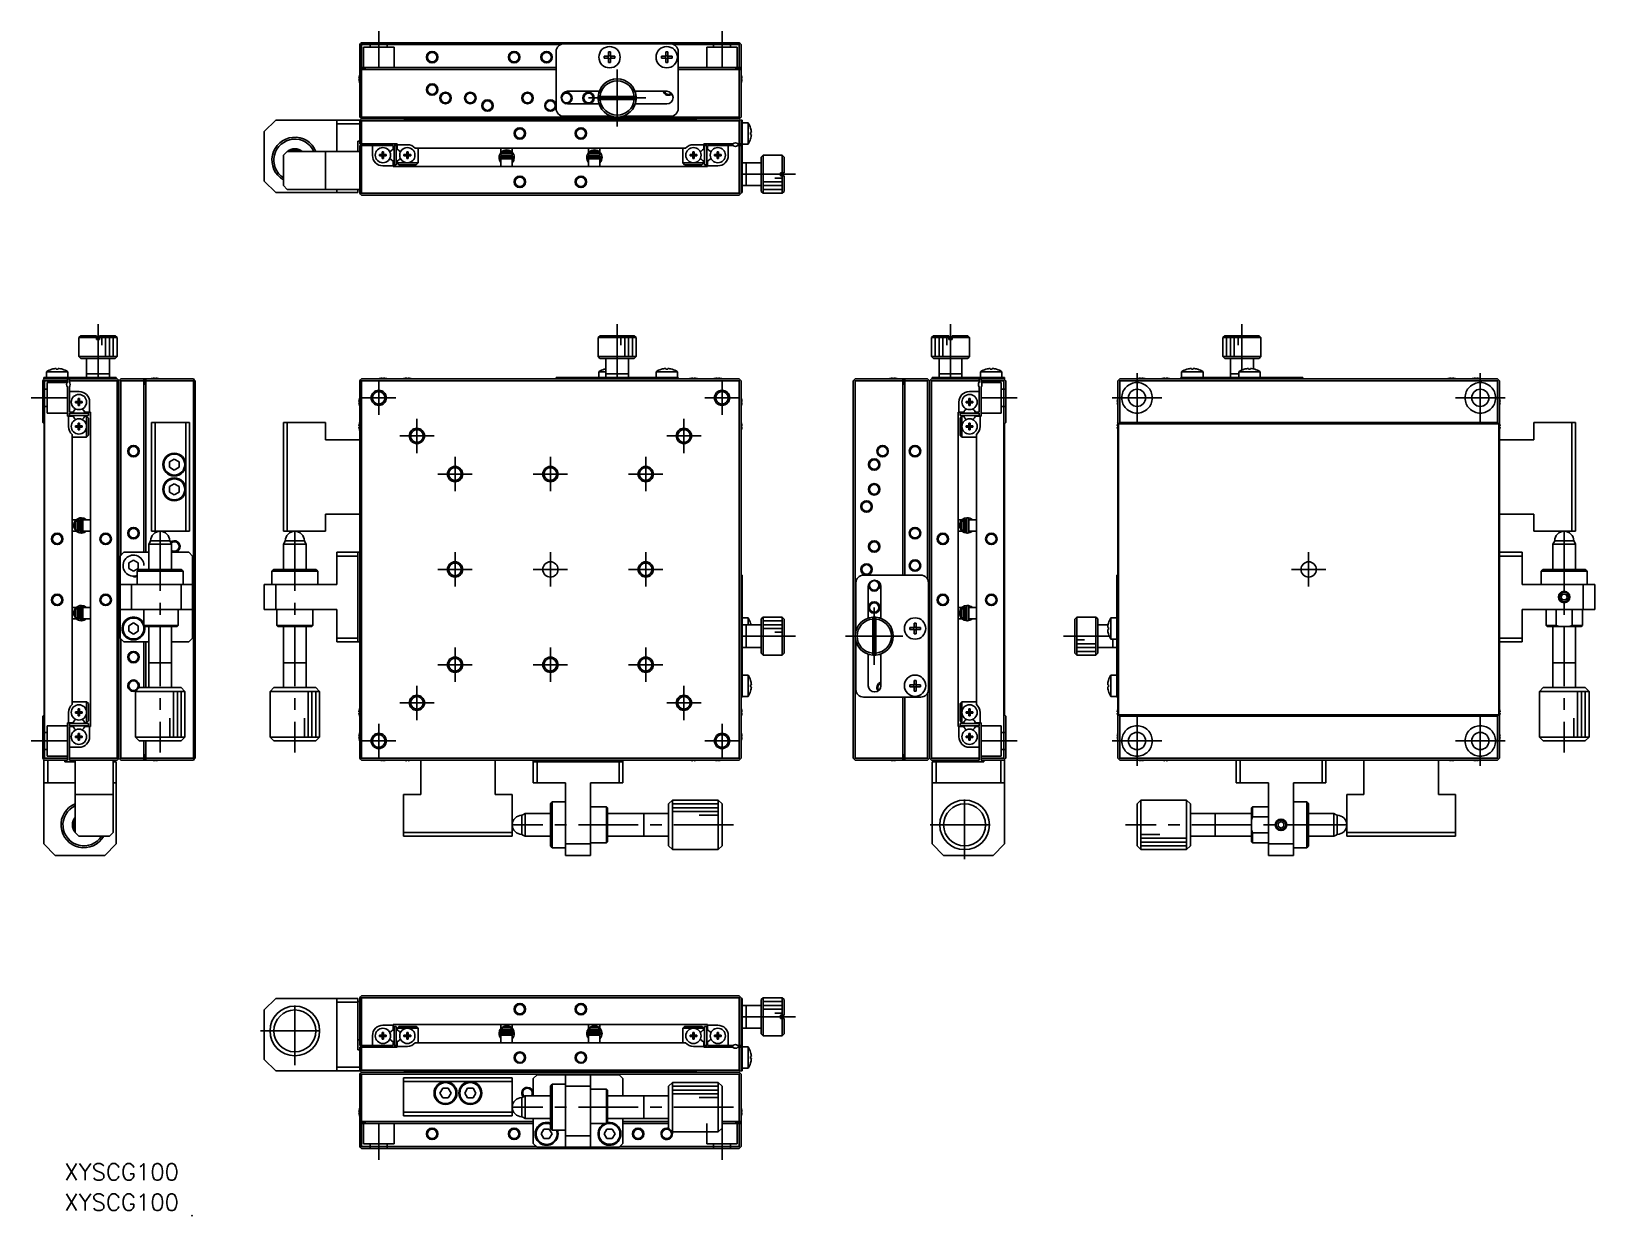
# Model space of a CAD drawing. Extents: x 42 to 370, y 20 to 268.
import ezdxf

# ---------------------------------------------------------------- set-up
doc = ezdxf.new("R2010")
doc.units = 0
doc.header["$LTSCALE"] = 10
doc.linetypes.add('CENTER', pattern=[2, 1.25, -0.25, 0.25, -0.25])
doc.linetypes.add('DASHED', pattern=[3.5, 2, -1.5])
doc.layers.get('0').update_dxf_attribs({"linetype": 'CONTINUOUS'})
doc.layers.add('CENTER', color=1, linetype='CENTER')
doc.styles.get("Standard").update_dxf_attribs({"font": 'txt.shx', "bigfont": '@extfont2.shx'})

msp = doc.modelspace()

# ---------------------------------------------------------------- texts
at = {"color": 7, "linetype": 'CONTINUOUS'}
for p in [(48.550961, 27.299489), (48.550961, 20.94057)]:
    msp.add_text('XYSCG100', height=3.5, dxfattribs=at).set_placement(p)

# ---------------------------------------------------------------- linework, layer by layer
at = {"color": 7, "linetype": 'CONTINUOUS'}
for p, q in [((110.48, 265.6), (110.68, 265.8)), ((110.68, 265.8), (110.88, 266)), ((110.68, 265.8), (110.88, 265.6)), ((110.88, 266), (190.08, 266)), ((175.68, 265.76), (153.28, 265.76)), ((190.08, 266), (190.28, 265.8)), ((190.08, 265.6), (190.28, 265.8)), ((190.28, 265.8), (190.48, 265.6)), ((110.48, 260.8), (110.48, 265.6)), ((110.88, 265.6), (110.88, 260.8)), ((152.582576, 265.6), (110.88, 265.6)), ((151.68, 264.16), (151.68, 252.16)), ((161.760689, 262.752), (161.760689, 263.168)), ((161.760689, 263.168), (162.672, 263.168)), ((162.672, 262.752), (161.760689, 262.752)), ((161.760689, 262.752), (162.616447, 262.752)), ((162.616447, 262.752), (162.616447, 263.168)), ((162.672, 262.752), (162.616447, 262.752)), ((162.672, 264.079311), (163.088, 264.079311)), ((162.672, 263.168), (162.672, 264.079311)), ((162.672, 263.223553), (163.088, 263.223553)), ((162.672, 261.840689), (162.672, 262.752)), ((163.088, 262.696447), (162.672, 262.696447)), ((163.088, 264.079311), (163.088, 263.168)), ((163.088, 263.168), (163.999311, 263.168)), ((163.088, 262.752), (163.088, 261.840689)), ((163.999311, 262.752), (163.088, 262.752)), ((163.143553, 262.752), (163.088, 262.752)), ((163.143553, 263.168), (163.143553, 262.752)), ((163.999311, 262.752), (163.143553, 262.752)), ((163.999311, 263.168), (163.999311, 262.752)), ((173.760689, 262.752), (173.760689, 263.168)), ((173.760689, 263.168), (174.672, 263.168)), ((174.672, 262.752), (173.760689, 262.752)), ((173.760689, 262.752), (174.616447, 262.752)), ((174.616447, 262.752), (174.616447, 263.168)), ((174.672, 262.752), (174.616447, 262.752)), ((174.672, 264.079311), (175.088, 264.079311)), ((174.672, 263.168), (174.672, 264.079311)), ((174.672, 263.223553), (175.088, 263.223553)), ((174.672, 261.840689), (174.672, 262.752)), ((175.088, 262.696447), (174.672, 262.696447)), ((175.088, 264.079311), (175.088, 263.168)), ((175.088, 263.168), (175.999311, 263.168)), ((175.088, 262.752), (175.088, 261.840689)), ((175.999311, 262.752), (175.088, 262.752)), ((175.143553, 262.752), (175.088, 262.752)), ((175.143553, 263.168), (175.143553, 262.752)), ((175.999311, 262.752), (175.143553, 262.752)), ((175.999311, 263.168), (175.999311, 262.752)), ((190.08, 265.6), (176.377424, 265.6)), ((177.28, 264.16), (177.28, 252.16)), ((190.08, 260.8), (190.08, 265.6)), ((190.48, 265.6), (190.48, 260.8)), ((110.420685, 259.110893), (110.424383, 259.109089)), ((110.88, 260.8), (110.48, 260.8)), ((110.48, 260.6), (110.48, 260.8)), ((110.48, 260.6), (111.6, 260.6)), ((110.48, 260.4), (110.48, 260.6)), ((110.48, 250.4), (110.48, 260.4)), ((110.48, 260.4), (110.88, 260.4)), ((110.88, 260.8), (151.68, 260.8)), ((110.88, 260.4), (110.88, 250.4)), ((151.68, 260.4), (110.88, 260.4)), ((111.6, 260.4), (111.6, 260.6)), ((163.088, 261.840689), (162.672, 261.840689)), ((175.088, 261.840689), (174.672, 261.840689)), ((177.28, 260.8), (190.08, 260.8)), ((190.08, 260.4), (177.28, 260.4)), ((190.48, 260.6), (189.36, 260.6)), ((189.36, 260.4), (189.36, 260.6)), ((190.48, 260.8), (190.08, 260.8)), ((190.08, 250.4), (190.08, 260.4)), ((190.08, 260.4), (190.48, 260.4)), ((190.48, 260.8), (190.48, 260.6)), ((190.48, 260.4), (190.48, 260.6)), ((190.48, 260.4), (190.48, 250.4)), ((190.535617, 259.109089), (190.539315, 259.110893)), ((110.328113, 258.544), (110.424383, 258.544)), ((110.424383, 258.256), (110.328113, 258.256)), ((110.424383, 257.690911), (110.420685, 257.689107)), ((110.424383, 258.544), (110.424383, 258.256)), ((154.08, 255.8), (160.733001, 255.8)), ((168.226999, 255.8), (174.88, 255.8)), ((190.535617, 258.544), (190.631887, 258.544)), ((190.535617, 258.256), (190.535617, 258.544)), ((190.631887, 258.256), (190.535617, 258.256)), ((190.539315, 257.689107), (190.535617, 257.690911)), ((160.677054, 253.16), (154.08, 253.16)), ((160.89425, 254.72), (160.492821, 254.72)), ((160.492821, 254.08), (160.89425, 254.08)), ((160.492821, 254.08), (168.467179, 254.08)), ((168.06575, 254.72), (160.89425, 254.72)), ((160.89425, 254.08), (168.06575, 254.08)), ((168.467179, 254.72), (168.06575, 254.72)), ((168.06575, 254.08), (168.467179, 254.08)), ((174.88, 253.16), (168.282946, 253.16)), ((92.88, 249.76), (90.48, 247.36)), ((92.88, 249.76), (105.68, 249.76)), ((105.68, 248.96), (105.68, 249.76)), ((105.68, 249.76), (110.48, 249.76)), ((110.68, 250.2), (110.48, 250.4)), ((110.48, 249.6), (110.68, 249.8)), ((110.48, 249.76), (110.48, 249.6)), ((110.48, 249.6), (110.48, 249.76)), ((110.48, 244.8), (110.48, 249.6)), ((110.88, 250.4), (110.68, 250.2)), ((110.88, 250), (110.68, 250.2)), ((110.88, 250), (110.68, 249.8)), ((110.68, 249.8), (110.88, 249.6)), ((110.88, 250.4), (164.48, 250.4)), ((110.88, 250), (119.68, 250)), ((181.28, 250), (110.88, 250)), ((190.08, 249.6), (110.88, 249.6)), ((110.88, 249.6), (110.88, 244.8)), ((119.96, 249.72), (119.68, 250)), ((119.68, 250), (119.96, 249.72)), ((181, 249.72), (119.96, 249.72)), ((153.28, 250.56), (163.36, 250.56)), ((164.48, 250.4), (190.08, 250.4)), ((165.6, 250.56), (175.68, 250.56)), ((181.28, 250), (181, 249.72)), ((181.28, 250), (190.08, 250)), ((190.08, 250), (181.28, 250)), ((190.28, 250.2), (190.08, 250.4)), ((190.28, 250.2), (190.08, 250)), ((190.28, 249.8), (190.08, 250)), ((190.08, 250), (190.28, 249.8)), ((190.08, 249.6), (190.28, 249.8)), ((190.08, 244.8), (190.08, 249.6)), ((190.48, 250.4), (190.28, 250.2)), ((190.28, 249.8), (190.48, 249.6)), ((190.48, 249.6), (190.28, 249.8)), ((190.48, 249.76), (190.72, 249.76)), ((190.48, 249.6), (190.48, 244.8)), ((190.72, 249.76), (190.72, 248.16)), ((190.72, 249.76), (190.72, 249.2)), ((90.48, 236.96), (90.48, 247.36)), ((105.68, 248.96), (105.68, 243.2)), ((110.48, 248.96), (105.68, 248.96)), ((191.95397, 249.2), (190.72, 249.2)), ((190.72, 248.16), (190.72, 236.16)), ((191.95397, 249.2), (191.95397, 244.72)), ((192.474564, 248.079311), (192.479498, 248.081718)), ((192.474564, 248.079311), (192.479498, 248.081718)), ((192.474564, 246.752), (192.474564, 247.168)), ((192.474564, 247.168), (192.629169, 247.168)), ((192.629169, 246.752), (192.474564, 246.752)), ((95.28, 243.2), (94.48, 242.4)), ((103.28, 243.2), (95.28, 243.2)), ((103.28, 235.2), (103.28, 243.2)), ((103.28, 235.2), (103.28, 243.2)), ((103.28, 243.2), (110.48, 243.2)), ((110.08, 245.36), (110.48, 245.36)), ((110.08, 243.2), (110.08, 245.36)), ((110.08, 245.36), (110.08, 243.2)), ((110.88, 244.8), (110.48, 244.8)), ((110.48, 234.4), (110.48, 244.4)), ((110.48, 244.4), (110.88, 244.4)), ((110.88, 244.8), (118.32, 244.8)), ((110.88, 244.4), (110.88, 234.4)), ((113.16, 244.4), (110.88, 244.4)), ((113.16, 242.36), (113.16, 244.4)), ((113.16, 242.36), (113.16, 244.4)), ((113.16, 244.4), (117.52, 244.4)), ((115.216, 243.109089), (115.504, 243.109089)), ((115.216, 242.544), (115.216, 243.109089)), ((115.216, 243.109089), (115.216, 242.544)), ((115.504, 243.109089), (115.504, 242.544)), ((117.52, 243.63553), (117.285, 243.499852)), ((117.52, 243.63553), (117.285, 243.499852)), ((117.52, 244.4), (117.52, 243.63553)), ((117.52, 244.4), (117.52, 243.63553)), ((117.68, 244.4), (117.68, 240.4)), ((118.16, 244.4), (117.68, 244.4)), ((118.16, 244.4), (118.16, 240.4)), ((118.16, 244.4), (118.16, 243.647117)), ((118.160002, 243.72), (118.160002, 242.4)), ((118.160002, 243.72), (118.160002, 243.647117)), ((118.160002, 243.72), (118.160002, 243.647117)), ((118.160002, 243.72), (118.160002, 243.647117)), ((118.160002, 243.72), (118.160002, 243.647117)), ((118.160002, 243.72), (118.160002, 243.647117)), ((118.160002, 243.72), (118.160002, 243.647117)), ((118.160002, 243.72), (118.160002, 243.647117)), ((118.160002, 243.72), (118.160002, 243.647117)), ((118.32, 244.8), (118.32, 244.6)), ((118.32, 244.6), (120.48, 244.6)), ((118.32, 243.63553), (118.32, 244.6)), ((118.555, 243.499852), (118.32, 243.63553)), ((120.336, 243.109089), (120.624, 243.109089)), ((120.336, 242.544), (120.336, 243.109089)), ((120.336, 243.109089), (120.336, 242.544)), ((120.624, 243.109089), (120.624, 242.544)), ((122.14325, 243.84), (140.42, 243.84)), ((122.72, 243.84), (122.72, 240.8)), ((122.72, 243.84), (122.72, 240.8)), ((140.08, 243.84), (140.08, 242.910306)), ((140.123453, 242.8), (140.08, 242.8)), ((140.08, 242.8), (140.08, 242.4)), ((140.123453, 242.8), (140.546788, 243.2)), ((142.436547, 242.8), (140.123453, 242.8)), ((140.42, 243.84), (142.14, 243.84)), ((140.546788, 243.2), (142.013212, 243.2)), ((142.013212, 243.2), (142.436547, 242.8)), ((142.14, 243.84), (158.82, 243.84)), ((142.48, 242.8), (142.436547, 242.8)), ((142.48, 242.98521), (142.48, 243.84)), ((142.48, 242.4), (142.48, 242.8)), ((158.48, 243.84), (158.48, 242.910306)), ((158.523453, 242.8), (158.48, 242.8)), ((158.48, 242.8), (158.48, 242.4)), ((158.523453, 242.8), (158.946788, 243.2)), ((160.836547, 242.8), (158.523453, 242.8)), ((158.82, 243.84), (160.54, 243.84)), ((158.946788, 243.2), (160.413212, 243.2)), ((160.413212, 243.2), (160.836547, 242.8)), ((160.54, 243.84), (178.81675, 243.84)), ((160.88, 242.8), (160.836547, 242.8)), ((160.88, 242.98521), (160.88, 243.84)), ((160.88, 242.4), (160.88, 242.8)), ((178.24, 243.84), (178.24, 240.8)), ((180.336, 243.109089), (180.624, 243.109089)), ((180.336, 242.544), (180.336, 243.109089)), ((180.336, 243.109089), (180.336, 242.544)), ((182.64, 244.6), (180.48, 244.6)), ((180.624, 243.109089), (180.624, 242.544)), ((182.405, 243.499852), (182.64, 243.63553)), ((182.405, 243.499852), (182.64, 243.63553)), ((182.64, 244.8), (188.75085, 244.8)), ((182.64, 244.6), (182.64, 244.8)), ((182.64, 244.8), (182.64, 244.6)), ((182.64, 243.63553), (182.64, 244.6)), ((182.64, 243.63553), (182.64, 244.6)), ((182.8, 244.4), (182.8, 240.4)), ((182.8, 244.4), (183.28, 244.4)), ((183.28, 244.4), (183.28, 240.4)), ((183.28, 244.4), (183.28, 243.647117)), ((183.28, 243.72), (183.28, 243.647117)), ((183.28, 243.72), (183.28, 243.647117)), ((183.28, 243.72), (183.28, 243.647117)), ((183.28, 243.72), (183.28, 243.647117)), ((183.28, 243.72), (183.28, 243.647117)), ((183.28, 243.72), (183.28, 243.647117)), ((183.28, 243.72), (183.28, 243.647117)), ((183.28, 243.72), (183.28, 243.647117)), ((183.28, 243.72), (183.28, 243.647117)), ((183.28, 243.72), (183.28, 243.647117)), ((183.28, 243.72), (183.28, 243.647117)), ((183.28, 243.72), (183.28, 243.647117)), ((183.28, 243.72), (183.28, 243.647117)), ((183.28, 243.72), (183.28, 243.647117)), ((183.28, 243.72), (183.28, 243.647117)), ((183.28, 243.72), (183.28, 243.647117)), ((183.28, 243.72), (183.28, 243.647117)), ((183.28, 243.72), (183.28, 243.647117)), ((183.28, 243.72), (183.28, 243.647117)), ((183.28, 243.72), (183.28, 243.647117)), ((183.28, 243.72), (183.28, 243.647117)), ((183.28, 243.72), (183.28, 243.647117)), ((183.28, 243.72), (183.28, 241.08)), ((183.28, 243.72), (183.28, 243.647117)), ((183.28, 243.72), (183.28, 243.647117)), ((183.28, 243.72), (183.28, 243.647117)), ((183.28, 243.72), (183.28, 243.647117)), ((183.28, 243.72), (183.28, 243.647117)), ((183.28, 243.72), (183.28, 243.647117)), ((183.28, 243.72), (183.28, 243.647117)), ((183.28, 243.72), (183.28, 243.647117)), ((183.28, 243.72), (183.28, 243.647117)), ((183.28, 243.72), (183.28, 243.647117)), ((183.28, 243.72), (183.28, 243.647117)), ((183.28, 243.72), (183.28, 243.647117)), ((183.28, 243.72), (183.28, 243.647117)), ((183.28, 243.72), (183.28, 243.647117)), ((183.28, 243.72), (183.28, 243.647117)), ((183.28, 243.72), (183.28, 243.647117)), ((183.28, 243.72), (183.28, 243.647117)), ((183.28, 243.72), (183.28, 243.647117)), ((183.28, 243.72), (183.28, 243.647117)), ((183.44, 244.4), (183.44, 243.63553)), ((187.8, 244.4), (183.44, 244.4)), ((183.44, 243.63553), (183.675, 243.499852)), ((185.456, 243.109089), (185.744, 243.109089)), ((185.456, 242.544), (185.456, 243.109089)), ((185.456, 243.109089), (185.456, 242.544)), ((185.744, 243.109089), (185.744, 242.544)), ((187.8, 242.36), (187.8, 244.4)), ((188.8, 244.4), (187.8, 244.4)), ((190.08, 244.4), (189.76, 244.4)), ((189.80915, 244.8), (190.08, 244.8)), ((190.48, 244.8), (190.08, 244.8)), ((190.08, 234.4), (190.08, 244.4)), ((190.08, 244.4), (190.48, 244.4)), ((190.48, 244.8), (190.48, 244.4)), ((190.48, 244.4), (190.48, 234.4)), ((190.72, 244.72), (190.72, 240.8)), ((190.72, 244.72), (191.95397, 244.72)), ((192.479498, 245.838282), (192.474564, 245.840689)), ((192.479498, 245.838282), (192.474564, 245.840689)), ((94.48, 242.4), (94.48, 236)), ((114.650911, 242.544), (115.216, 242.544)), ((114.650911, 242.256), (114.650911, 242.544)), ((115.216, 242.256), (114.650911, 242.256)), ((114.650911, 242.256), (115.216, 242.256)), ((115.224298, 242.535702), (115.216, 242.544)), ((115.224298, 242.264298), (115.216, 242.256)), ((115.216, 241.690911), (115.216, 242.256)), ((115.216, 241.690911), (115.216, 242.256)), ((115.504, 241.690911), (115.216, 241.690911)), ((115.224298, 242.535702), (115.495702, 242.535702)), ((115.224298, 242.264298), (115.224298, 242.535702)), ((115.495702, 242.264298), (115.224298, 242.264298)), ((117.52, 240.16), (115.36, 240.16)), ((115.495702, 242.535702), (115.504, 242.544)), ((115.495702, 242.535702), (115.495702, 242.264298)), ((115.495702, 242.264298), (115.504, 242.256)), ((115.504, 242.544), (116.069089, 242.544)), ((115.504, 242.256), (115.504, 241.690911)), ((116.069089, 242.256), (115.504, 242.256)), ((116.069089, 242.256), (115.504, 242.256)), ((116.069089, 242.544), (116.069089, 242.256)), ((117.285, 241.300148), (117.52, 241.16447)), ((117.285, 241.300148), (117.52, 241.16447)), ((117.52, 241.16447), (117.52, 240.16)), ((117.52, 241.16447), (117.52, 240.16)), ((117.52, 240), (117.52, 240.16)), ((117.52, 240.16), (117.52, 240)), ((183.44, 240), (117.52, 240)), ((117.68, 240.4), (118.16, 240.4)), ((118.16, 241.152883), (118.16, 240.4)), ((118.160002, 242.4), (118.160002, 241.08)), ((118.160002, 241.152883), (118.160002, 241.08)), ((118.160002, 241.152883), (118.160002, 241.08)), ((118.160002, 241.152883), (118.160002, 241.08)), ((118.160002, 241.152883), (118.160002, 241.08)), ((118.160002, 241.152883), (118.160002, 241.08)), ((118.160002, 241.152883), (118.160002, 241.08)), ((118.160002, 241.152883), (118.160002, 241.08)), ((118.160002, 241.152883), (118.160002, 241.08)), ((118.160002, 241.152883), (118.160002, 241.08)), ((118.160002, 241.152883), (118.160002, 241.08)), ((118.160002, 241.152883), (118.160002, 241.08)), ((118.160002, 241.152883), (118.160002, 241.08)), ((118.160002, 241.152883), (118.160002, 241.08)), ((118.160002, 241.152883), (118.160002, 241.08)), ((118.160002, 241.152883), (118.160002, 241.08)), ((118.160002, 241.152883), (118.160002, 241.08)), ((118.160002, 241.152883), (118.160002, 241.08)), ((118.160002, 241.152883), (118.160002, 241.08)), ((118.160002, 241.152883), (118.160002, 241.08)), ((118.160002, 241.152883), (118.160002, 241.08)), ((118.160002, 241.152883), (118.160002, 241.08)), ((118.160002, 241.152883), (118.160002, 241.08)), ((118.160002, 241.152883), (118.160002, 241.08)), ((118.160002, 241.152883), (118.160002, 241.08)), ((118.160002, 241.152883), (118.160002, 241.08)), ((118.160002, 241.152883), (118.160002, 241.08)), ((118.160002, 241.152883), (118.160002, 241.08)), ((118.160002, 241.152883), (118.160002, 241.08)), ((118.160002, 241.152883), (118.160002, 241.08)), ((118.160002, 241.152883), (118.160002, 241.08)), ((118.160002, 241.152883), (118.160002, 241.08)), ((118.160002, 241.152883), (118.160002, 241.08)), ((118.160002, 241.152883), (118.160002, 241.08)), ((118.160002, 241.152883), (118.160002, 241.08)), ((118.160002, 241.152883), (118.160002, 241.08)), ((118.160002, 241.152883), (118.160002, 241.08)), ((118.160002, 241.152883), (118.160002, 241.08)), ((118.160002, 241.152883), (118.160002, 241.08)), ((118.160002, 241.152883), (118.160002, 241.08)), ((118.160002, 241.152883), (118.160002, 241.08)), ((118.160002, 241.152883), (118.160002, 241.08)), ((118.32, 241.16447), (118.555, 241.300148)), ((118.32, 240.8), (118.32, 241.16447)), ((118.32, 240.8), (120.48, 240.8)), ((118.72, 240.4), (118.32, 240.8)), ((122.32, 240.4), (118.72, 240.4)), ((119.770911, 242.544), (120.336, 242.544)), ((119.770911, 242.256), (119.770911, 242.544)), ((120.336, 242.256), (119.770911, 242.256)), ((119.770911, 242.256), (120.336, 242.256)), ((120.344298, 242.535702), (120.336, 242.544)), ((120.344298, 242.264298), (120.336, 242.256)), ((120.336, 241.690911), (120.336, 242.256)), ((120.336, 241.690911), (120.336, 242.256)), ((120.624, 241.690911), (120.336, 241.690911)), ((120.344298, 242.535702), (120.615702, 242.535702)), ((120.344298, 242.264298), (120.344298, 242.535702)), ((120.615702, 242.264298), (120.344298, 242.264298)), ((120.48, 240.8), (122.72, 240.8)), ((120.615702, 242.535702), (120.624, 242.544)), ((120.615702, 242.535702), (120.615702, 242.264298)), ((120.615702, 242.264298), (120.624, 242.256)), ((120.624, 242.544), (121.189089, 242.544)), ((120.624, 242.256), (120.624, 241.690911)), ((121.189089, 242.256), (120.624, 242.256)), ((121.189089, 242.256), (120.624, 242.256)), ((121.189089, 242.544), (121.189089, 242.256)), ((122.32, 240.4), (122.72, 240.8)), ((122.72, 240.8), (122.32, 240.4)), ((139.822818, 241.312468), (139.823073, 241.311703)), ((139.823073, 241.311703), (139.823777, 241.309602)), ((139.823777, 241.309602), (139.824113, 241.308611)), ((139.824113, 241.308611), (139.824586, 241.307223)), ((139.824586, 241.307223), (139.825075, 241.3058)), ((139.825075, 241.3058), (139.825458, 241.304693)), ((139.825458, 241.304693), (139.825819, 241.303659)), ((139.825819, 241.303659), (139.826231, 241.302484)), ((139.826231, 241.302484), (139.826581, 241.301494)), ((139.826581, 241.301494), (139.827076, 241.3001)), ((139.827076, 241.3001), (139.827479, 241.298975)), ((139.827479, 241.298975), (139.827888, 241.29784)), ((139.827888, 241.29784), (139.828255, 241.296829)), ((139.828255, 241.296829), (139.838937, 241.269629)), ((139.839199, 241.271607), (139.838819, 241.270193)), ((139.838819, 241.270193), (139.839207, 241.270356)), ((139.838937, 241.269629), (139.838819, 241.270193)), ((139.839207, 241.270356), (139.839318, 241.270402)), ((142.732868, 242.072147), (139.892868, 242.072147)), ((139.892868, 241.712147), (142.732868, 241.712147)), ((140.08, 242.4), (142.48, 242.4)), ((142.48, 241.6), (140.08, 241.6)), ((140.08, 241.6), (140.08, 240)), ((140.107476, 241.599917), (140.085577, 241.712094)), ((140.085832, 242.072199), (140.181207, 242.400103)), ((140.122551, 242.24), (140.48, 242.24)), ((140.181285, 241.600004), (140.373559, 241.712147)), ((140.48, 242.4), (140.48, 242.072147)), ((140.48, 241.712147), (140.48, 241.6)), ((142.08, 242.072147), (142.08, 242.4)), ((142.08, 242.24), (142.48, 242.24)), ((142.08, 241.6), (142.08, 241.712147)), ((142.252177, 241.712147), (142.444434, 241.600033)), ((142.444247, 242.40014), (142.540155, 242.072192)), ((142.782393, 241.261936), (142.479985, 241.38075)), ((142.48, 242.24), (142.48, 242.310749)), ((142.48, 240), (142.48, 241.6)), ((142.487518, 241.385086), (142.48, 241.389398)), ((142.48018, 240.798775), (142.786408, 241.269825)), ((142.495905, 241.380478), (142.487518, 241.385086)), ((142.505107, 241.375604), (142.495905, 241.380478)), ((142.515063, 241.370496), (142.505107, 241.375604)), ((142.525709, 241.365187), (142.515063, 241.370496)), ((142.536976, 241.359712), (142.525709, 241.365187)), ((142.54879, 241.354106), (142.536976, 241.359712)), ((142.561074, 241.348406), (142.54879, 241.354106)), ((142.573748, 241.342649), (142.561074, 241.348406)), ((142.58673, 241.336873), (142.573748, 241.342649)), ((142.599935, 241.331114), (142.58673, 241.336873)), ((142.613276, 241.325412), (142.599935, 241.331114)), ((142.626668, 241.319801), (142.613276, 241.325412)), ((142.640023, 241.31432), (142.626668, 241.319801)), ((142.653254, 241.309005), (142.640023, 241.31432)), ((142.666275, 241.303888), (142.653254, 241.309005)), ((142.679, 241.299005), (142.666275, 241.303888)), ((142.691348, 241.294386), (142.679, 241.299005)), ((142.703237, 241.290062), (142.691348, 241.294386)), ((142.714591, 241.286062), (142.703237, 241.290062)), ((142.725335, 241.28241), (142.714591, 241.286062)), ((142.735399, 241.279131), (142.725335, 241.28241)), ((142.744718, 241.276246), (142.735399, 241.279131)), ((142.75323, 241.273774), (142.744718, 241.276246)), ((142.760882, 241.271731), (142.75323, 241.273774)), ((142.756975, 241.204327), (142.810705, 241.330951)), ((142.767622, 241.270131), (142.760882, 241.271731)), ((142.773407, 241.268983), (142.767622, 241.270131)), ((142.778199, 241.268296), (142.773407, 241.268983)), ((142.781967, 241.268073), (142.778199, 241.268296)), ((142.784687, 241.268317), (142.781967, 241.268073)), ((142.78329, 241.262494), (142.782393, 241.261936)), ((142.78634, 241.269025), (142.784687, 241.268317)), ((142.786798, 241.269629), (142.785939, 241.720214)), ((142.786916, 241.270193), (142.78634, 241.269025)), ((142.810705, 241.330951), (142.912183, 241.876642)), ((158.222818, 241.312468), (158.223073, 241.311703)), ((158.223073, 241.311703), (158.223777, 241.309602)), ((158.223777, 241.309602), (158.224113, 241.308611)), ((158.224113, 241.308611), (158.224586, 241.307223)), ((158.224586, 241.307223), (158.225075, 241.3058)), ((158.225075, 241.3058), (158.225458, 241.304693)), ((158.225458, 241.304693), (158.225819, 241.303659)), ((158.225819, 241.303659), (158.226231, 241.302484)), ((158.226231, 241.302484), (158.226581, 241.301494)), ((158.226581, 241.301494), (158.227076, 241.3001)), ((158.227076, 241.3001), (158.227479, 241.298975)), ((158.227479, 241.298975), (158.227888, 241.29784)), ((158.227888, 241.29784), (158.228255, 241.296829)), ((158.228255, 241.296829), (158.238937, 241.269629)), ((158.239199, 241.271607), (158.238819, 241.270193)), ((158.238819, 241.270193), (158.239207, 241.270356)), ((158.238937, 241.269629), (158.238819, 241.270193)), ((158.239207, 241.270356), (158.239318, 241.270402)), ((161.132868, 242.072147), (158.292868, 242.072147)), ((158.292868, 241.712147), (161.132868, 241.712147)), ((158.48, 242.4), (160.88, 242.4)), ((160.88, 241.6), (158.48, 241.6)), ((158.48, 241.6), (158.48, 240)), ((158.507476, 241.599917), (158.485577, 241.712094)), ((158.485832, 242.072199), (158.581207, 242.400103)), ((158.522551, 242.24), (158.88, 242.24)), ((158.581285, 241.600004), (158.773559, 241.712147)), ((158.88, 242.4), (158.88, 242.072147)), ((158.88, 241.712147), (158.88, 241.6)), ((160.48, 242.072147), (160.48, 242.4)), ((160.48, 242.24), (160.88, 242.24)), ((160.48, 241.6), (160.48, 241.712147)), ((160.652177, 241.712147), (160.844434, 241.600033)), ((160.844247, 242.40014), (160.940155, 242.072192)), ((161.18329, 241.262494), (160.879985, 241.38075)), ((160.88, 242.24), (160.88, 242.310749)), ((160.88, 240), (160.88, 241.6)), ((160.887518, 241.385086), (160.88, 241.389398)), ((160.88018, 240.798775), (161.186408, 241.269825)), ((160.895905, 241.380478), (160.887518, 241.385086)), ((160.905107, 241.375604), (160.895905, 241.380478)), ((160.915063, 241.370496), (160.905107, 241.375604)), ((160.925709, 241.365187), (160.915063, 241.370496)), ((160.936976, 241.359712), (160.925709, 241.365187)), ((160.94879, 241.354106), (160.936976, 241.359712)), ((160.961074, 241.348406), (160.94879, 241.354106)), ((160.973748, 241.342649), (160.961074, 241.348406)), ((160.98673, 241.336873), (160.973748, 241.342649)), ((160.999935, 241.331114), (160.98673, 241.336873)), ((161.013276, 241.325412), (160.999935, 241.331114)), ((161.026668, 241.319801), (161.013276, 241.325412)), ((161.040023, 241.31432), (161.026668, 241.319801)), ((161.053254, 241.309005), (161.040023, 241.31432)), ((161.066275, 241.303888), (161.053254, 241.309005)), ((161.079, 241.299005), (161.066275, 241.303888)), ((161.091348, 241.294386), (161.079, 241.299005)), ((161.103237, 241.290062), (161.091348, 241.294386)), ((161.114591, 241.286062), (161.103237, 241.290062)), ((161.125335, 241.28241), (161.114591, 241.286062)), ((161.135399, 241.279131), (161.125335, 241.28241)), ((161.144718, 241.276246), (161.135399, 241.279131)), ((161.15323, 241.273774), (161.144718, 241.276246)), ((161.160882, 241.271731), (161.15323, 241.273774)), ((161.156975, 241.204327), (161.183754, 241.263584)), ((161.167622, 241.270131), (161.160882, 241.271731)), ((161.173407, 241.268983), (161.167622, 241.270131)), ((161.178199, 241.268296), (161.173407, 241.268983)), ((161.181967, 241.268073), (161.178199, 241.268296)), ((161.184687, 241.268317), (161.181967, 241.268073)), ((161.183754, 241.263584), (161.210705, 241.330951)), ((161.18634, 241.269025), (161.184687, 241.268317)), ((161.186798, 241.269629), (161.185939, 241.720214)), ((161.186916, 241.270193), (161.18634, 241.269025)), ((161.210705, 241.330951), (161.312183, 241.876642)), ((178.24, 240.8), (180.48, 240.8)), ((178.64, 240.4), (178.24, 240.8)), ((182.24, 240.4), (178.64, 240.4)), ((179.770911, 242.544), (180.336, 242.544)), ((179.770911, 242.256), (179.770911, 242.544)), ((180.336, 242.256), (179.770911, 242.256)), ((179.770911, 242.256), (180.336, 242.256)), ((180.344298, 242.535702), (180.336, 242.544)), ((180.344298, 242.264298), (180.336, 242.256)), ((180.336, 241.690911), (180.336, 242.256)), ((180.336, 241.690911), (180.336, 242.256)), ((180.624, 241.690911), (180.336, 241.690911)), ((180.344298, 242.535702), (180.615702, 242.535702)), ((180.344298, 242.264298), (180.344298, 242.535702)), ((180.615702, 242.264298), (180.344298, 242.264298)), ((180.48, 240.8), (182.64, 240.8)), ((180.615702, 242.535702), (180.624, 242.544)), ((180.615702, 242.535702), (180.615702, 242.264298)), ((180.615702, 242.264298), (180.624, 242.256)), ((180.624, 242.544), (181.189089, 242.544)), ((180.624, 242.256), (180.624, 241.690911)), ((181.189089, 242.256), (180.624, 242.256)), ((181.189089, 242.256), (180.624, 242.256)), ((181.189089, 242.544), (181.189089, 242.256)), ((182.64, 240.8), (182.24, 240.4)), ((182.24, 240.4), (182.64, 240.8)), ((182.64, 241.16447), (182.405, 241.300148)), ((182.64, 241.16447), (182.405, 241.300148)), ((182.64, 240.8), (182.64, 241.16447)), ((182.64, 240.8), (182.64, 241.16447)), ((183.28, 240.4), (182.8, 240.4)), ((183.28, 241.152883), (183.28, 241.08)), ((183.28, 241.152883), (183.28, 241.08)), ((183.28, 241.152883), (183.28, 241.08)), ((183.28, 241.152883), (183.28, 241.08)), ((183.28, 241.152883), (183.28, 241.08)), ((183.28, 241.152883), (183.28, 241.08)), ((183.28, 241.152883), (183.28, 241.08)), ((183.28, 241.152883), (183.28, 241.08)), ((183.28, 241.152883), (183.28, 241.08)), ((183.28, 241.152883), (183.28, 241.08)), ((183.28, 241.152883), (183.28, 241.08)), ((183.28, 241.152883), (183.28, 241.08)), ((183.28, 241.152883), (183.28, 241.08)), ((183.28, 241.152883), (183.28, 241.08)), ((183.28, 241.152883), (183.28, 241.08)), ((183.28, 241.152883), (183.28, 241.08)), ((183.28, 241.152883), (183.28, 241.08)), ((183.28, 241.152883), (183.28, 241.08)), ((183.28, 241.152883), (183.28, 241.08)), ((183.28, 241.152883), (183.28, 241.08)), ((183.28, 241.152883), (183.28, 240.4)), ((183.28, 241.152883), (183.28, 241.08)), ((183.28, 241.152883), (183.28, 241.08)), ((183.28, 241.152883), (183.28, 241.08)), ((183.28, 241.152883), (183.28, 241.08)), ((183.28, 241.152883), (183.28, 241.08)), ((183.28, 241.152883), (183.28, 241.08)), ((183.28, 241.152883), (183.28, 241.08)), ((183.28, 241.152883), (183.28, 241.08)), ((183.28, 241.152883), (183.28, 241.08)), ((183.28, 241.152883), (183.28, 241.08)), ((183.28, 241.152883), (183.28, 241.08)), ((183.28, 241.152883), (183.28, 241.08)), ((183.28, 241.152883), (183.28, 241.08)), ((183.28, 241.152883), (183.28, 241.08)), ((183.28, 241.152883), (183.28, 241.08)), ((183.28, 241.152883), (183.28, 241.08)), ((183.28, 241.152883), (183.28, 241.08)), ((183.28, 241.152883), (183.28, 241.08)), ((183.675, 241.300148), (183.44, 241.16447)), ((183.44, 241.16447), (183.44, 240.16)), ((183.44, 240.16), (183.44, 240)), ((183.44, 240.16), (185.6, 240.16)), ((184.890911, 242.544), (185.456, 242.544)), ((184.890911, 242.256), (184.890911, 242.544)), ((185.456, 242.256), (184.890911, 242.256)), ((184.890911, 242.256), (185.456, 242.256)), ((185.464298, 242.535702), (185.456, 242.544)), ((185.464298, 242.264298), (185.456, 242.256)), ((185.456, 241.690911), (185.456, 242.256)), ((185.456, 241.690911), (185.456, 242.256)), ((185.744, 241.690911), (185.456, 241.690911)), ((185.464298, 242.535702), (185.735702, 242.535702)), ((185.464298, 242.264298), (185.464298, 242.535702)), ((185.735702, 242.264298), (185.464298, 242.264298)), ((185.735702, 242.535702), (185.744, 242.544)), ((185.735702, 242.535702), (185.735702, 242.264298)), ((185.735702, 242.264298), (185.744, 242.256)), ((185.744, 242.544), (186.309089, 242.544)), ((185.744, 242.256), (185.744, 241.690911)), ((186.309089, 242.256), (185.744, 242.256)), ((186.309089, 242.256), (185.744, 242.256)), ((186.309089, 242.544), (186.309089, 242.256)), ((191.52, 240.8), (190.72, 240.8)), ((190.720002, 237.16), (190.720002, 239.8)), ((191.52, 240.8), (191.52, 238.4)), ((191.52, 238.4), (191.52, 240.8)), ((194.72, 240.8), (191.52, 240.8)), ((195.12, 242.4), (194.72, 242)), ((194.72, 238.4), (194.72, 242)), ((195.12, 242.4), (195.12, 238.4)), ((199.12, 242.4), (195.12, 242.4)), ((199.12, 238.72), (199.12, 242.4)), ((199.52, 242), (199.12, 242.4)), ((199.52, 242), (199.52, 238.72)), ((199.52, 242), (199.52, 238.72)), ((90.48, 236.96), (92.88, 234.56)), ((190.72, 236.16), (190.72, 234.56)), ((191.52, 238.4), (191.52, 236)), ((191.52, 236), (191.52, 238.4)), ((194.72, 234.8), (194.72, 238.4)), ((195.12, 238.4), (195.12, 234.4)), ((195.12, 236.8), (199.12, 236.8)), ((197.52, 237.6), (199.12, 237.6)), ((198.72, 238.72), (198.72, 238.08)), ((198.72, 238.72), (198.72, 238.08)), ((198.72, 238.72), (199.12, 238.72)), ((199.12, 238.72), (198.72, 238.72)), ((198.72, 238.08), (199.12, 238.08)), ((199.52, 238.72), (199.12, 238.72)), ((199.12, 238.72), (199.52, 238.72)), ((199.12, 234.4), (199.12, 238.08)), ((199.12, 238.08), (199.52, 238.08)), ((199.52, 238.08), (199.52, 234.8)), ((199.52, 238.08), (199.52, 234.8)), ((105.68, 234.56), (92.88, 234.56)), ((94.48, 236), (95.28, 235.2)), ((95.28, 235.2), (103.28, 235.2)), ((110.48, 235.2), (103.28, 235.2)), ((105.68, 234.56), (105.68, 235.2)), ((110.08, 234.56), (105.68, 234.56)), ((110.08, 235.2), (110.08, 234.56)), ((110.08, 234.56), (110.08, 235.2)), ((110.68, 234.2), (110.48, 234.4)), ((110.88, 234.4), (110.68, 234.2)), ((110.88, 234), (110.68, 234.2)), ((110.88, 234.4), (190.08, 234.4)), ((190.08, 234), (110.88, 234)), ((190.28, 234.2), (190.08, 234.4)), ((190.08, 234), (190.28, 234.2)), ((190.28, 234.2), (190.08, 234)), ((190.48, 234.4), (190.28, 234.2)), ((190.28, 234.2), (190.48, 234.4)), ((190.72, 234.56), (190.48, 234.56)), ((190.48, 234.4), (190.48, 234.56)), ((190.72, 236), (190.72, 234.56)), ((190.72, 236), (191.52, 236)), ((191.52, 236), (194.72, 236)), ((194.72, 234.8), (195.12, 234.4)), ((195.12, 236), (199.12, 236)), ((195.12, 235.2), (199.12, 235.2)), ((195.12, 234.4), (199.12, 234.4)), ((199.12, 234.4), (199.52, 234.8)), ((52, 204.52), (51.6, 204.12)), ((55.28, 204.12), (51.6, 204.12)), ((51.6, 204.12), (51.6, 200.12)), ((52, 204.52), (55.28, 204.52)), ((55.28, 204.52), (55.28, 204.12)), ((55.28, 204.12), (55.28, 204.52)), ((55.28, 203.72), (55.28, 204.12)), ((55.28, 204.12), (55.28, 203.72)), ((55.28, 203.72), (55.92, 203.72)), ((55.92, 204.52), (59.2, 204.52)), ((55.92, 204.12), (55.92, 204.52)), ((59.6, 204.12), (55.92, 204.12)), ((55.92, 203.72), (55.92, 204.12)), ((56.4, 202.52), (56.4, 204.12)), ((57.2, 200.12), (57.2, 204.12)), ((58, 200.12), (58, 204.12)), ((58.8, 200.12), (58.8, 204.12)), ((59.6, 204.12), (59.2, 204.52)), ((59.6, 200.12), (59.6, 204.12)), ((160.48, 203.72), (160.492821, 203.72)), ((160.48, 203.72), (160.492821, 203.72)), ((160.48, 203.72), (160.48, 200.12)), ((160.492821, 204.12), (160.89425, 204.52)), ((168.467179, 204.12), (160.492821, 204.12)), ((160.492821, 203.72), (160.492821, 204.12)), ((160.89425, 204.52), (168.06575, 204.52)), ((160.89425, 204.52), (168.06575, 204.52)), ((165.28, 202.52), (165.28, 204.12)), ((166.08, 200.12), (166.08, 204.12)), ((166.88, 200.12), (166.88, 204.12)), ((167.68, 200.12), (167.68, 204.12)), ((168.06575, 204.52), (168.467179, 204.12)), ((168.467179, 204.12), (168.467179, 203.72)), ((168.467179, 203.72), (168.48, 203.72)), ((168.467179, 203.72), (168.48, 203.72)), ((168.48, 200.12), (168.48, 203.72)), ((230.8, 204.52), (230.4, 204.12)), ((234.08, 204.12), (230.4, 204.12)), ((230.4, 204.12), (230.4, 200.12)), ((230.8, 204.52), (234.08, 204.52)), ((231.2, 204.12), (231.2, 200.12)), ((232, 204.12), (232, 200.12)), ((232.8, 204.12), (232.8, 200.12)), ((233.6, 204.12), (233.6, 202.52)), ((234.08, 204.12), (234.08, 204.52)), ((234.08, 204.52), (234.08, 204.12)), ((234.08, 203.72), (234.08, 204.12)), ((234.08, 204.12), (234.08, 203.72)), ((234.08, 203.72), (234.72, 203.72)), ((234.72, 204.52), (238, 204.52)), ((234.72, 204.12), (234.72, 204.52)), ((238.4, 204.12), (234.72, 204.12)), ((234.72, 203.72), (234.72, 204.12)), ((238.4, 204.12), (238, 204.52)), ((238.4, 200.12), (238.4, 204.12)), ((291.52, 203.72), (291.532821, 203.72)), ((291.52, 203.72), (291.52, 200.12)), ((291.532821, 204.12), (291.93425, 204.52)), ((291.532821, 203.72), (291.532821, 204.12)), ((299.507179, 204.12), (291.532821, 204.12)), ((291.93425, 204.52), (299.10575, 204.52)), ((292.32, 204.12), (292.32, 200.12)), ((293.12, 204.12), (293.12, 200.12)), ((293.92, 204.12), (293.92, 200.12)), ((294.72, 204.12), (294.72, 202.52)), ((299.10575, 204.52), (299.507179, 204.12)), ((299.507179, 204.12), (299.507179, 203.72)), ((299.507179, 203.72), (299.52, 203.72)), ((299.52, 200.12), (299.52, 203.72)), ((51.6, 200.12), (55.6, 200.12)), ((51.6, 200.12), (52, 199.72)), ((55.6, 200.12), (59.6, 200.12)), ((59.2, 199.72), (59.6, 200.12)), ((160.48, 200.12), (168.48, 200.12)), ((160.48, 200.12), (160.88, 199.72)), ((168.08, 199.72), (168.48, 200.12)), ((230.4, 200.12), (238.4, 200.12)), ((230.4, 200.12), (230.8, 199.72)), ((238, 199.72), (238.4, 200.12)), ((291.52, 200.12), (299.52, 200.12)), ((291.52, 200.12), (291.92, 199.72)), ((299.12, 199.72), (299.52, 200.12)), ((44.8, 196.95397), (49.28, 196.95397)), ((44.8, 196.95397), (44.8, 195.72)), ((45.920689, 197.474564), (45.918282, 197.479498)), ((46.832, 197.474564), (46.832, 197.629169)), ((47.248, 197.474564), (46.832, 197.474564)), ((47.248, 197.629169), (47.248, 197.474564)), ((48.161718, 197.479498), (48.159311, 197.474564)), ((49.28, 195.72), (49.28, 196.95397)), ((55.6, 199.72), (52, 199.72)), ((53.2, 199.72), (53.2, 196.52)), ((59.2, 199.72), (55.6, 199.72)), ((58, 196.52), (58, 199.72)), ((160.64, 196.95397), (162.08, 196.95397)), ((160.64, 196.95397), (160.64, 195.72)), ((168.08, 199.72), (160.88, 199.72)), ((161.760689, 197.474564), (161.758282, 197.479498)), ((161.760689, 197.474564), (161.758282, 197.479498)), ((162.08, 199.72), (162.08, 196.52)), ((166.88, 196.52), (166.88, 199.72)), ((172.64, 196.95397), (177.12, 196.95397)), ((172.64, 196.95397), (172.64, 195.72)), ((173.760689, 197.474564), (173.758282, 197.479498)), ((173.760689, 197.474564), (173.758282, 197.479498)), ((174.672, 197.474564), (174.672, 197.629169)), ((175.088, 197.474564), (174.672, 197.474564)), ((175.088, 197.629169), (175.088, 197.474564)), ((176.001718, 197.479498), (175.999311, 197.474564)), ((176.001718, 197.479498), (175.999311, 197.474564)), ((177.12, 195.72), (177.12, 196.95397)), ((238, 199.72), (230.8, 199.72)), ((232, 199.72), (232, 196.52)), ((236.8, 196.52), (236.8, 199.72)), ((240.72, 196.95397), (245.2, 196.95397)), ((240.72, 196.95397), (240.72, 195.72)), ((241.840689, 197.474564), (241.838282, 197.479498)), ((242.752, 197.474564), (242.752, 197.629169)), ((243.168, 197.474564), (242.752, 197.474564)), ((243.168, 197.629169), (243.168, 197.474564)), ((244.081718, 197.479498), (244.079311, 197.474564)), ((245.2, 195.72), (245.2, 196.95397)), ((282.88, 196.95397), (285.12, 196.95397)), ((282.88, 196.95397), (282.88, 195.72)), ((284.000689, 197.474564), (283.998282, 197.479498)), ((284.912, 197.474564), (284.912, 197.629169)), ((285.328, 197.474564), (284.912, 197.474564)), ((285.12, 196.95397), (287.36, 196.95397)), ((285.328, 197.629169), (285.328, 197.474564)), ((286.241718, 197.479498), (286.239311, 197.474564)), ((287.36, 195.72), (287.36, 196.95397)), ((293.12, 199.72), (291.92, 199.72)), ((299.12, 199.72), (291.92, 199.72)), ((297.92, 199.72), (293.12, 199.72)), ((293.12, 199.72), (297.92, 199.72)), ((293.12, 199.72), (293.12, 196.52)), ((294.88, 196.95397), (297.12, 196.95397)), ((294.88, 196.95397), (294.88, 195.72)), ((296.000689, 197.474564), (295.998282, 197.479498)), ((296.912, 197.474564), (296.912, 197.629169)), ((297.328, 197.474564), (296.912, 197.474564)), ((297.12, 196.95397), (299.36, 196.95397)), ((297.328, 197.629169), (297.328, 197.474564)), ((299.12, 199.72), (297.92, 199.72)), ((297.92, 197.55366), (297.92, 199.72)), ((298.241718, 197.479498), (298.239311, 197.474564)), ((299.36, 195.72), (299.36, 196.95397)), ((44.2, 195.28), (44, 195.08)), ((44, 186.28), (44, 195.08)), ((44.2, 195.28), (44.4, 195.48)), ((44.4, 195.08), (44.2, 195.28)), ((44.24, 195.48), (44.24, 195.72)), ((44.24, 195.72), (45.84, 195.72)), ((44.4, 195.48), (44.24, 195.48)), ((44.4, 195.48), (49.2, 195.48)), ((44.4, 195.08), (44.4, 115.88)), ((49.2, 195.08), (44.4, 195.08)), ((45.84, 195.72), (46.04, 195.72)), ((46.04, 195.72), (48.04, 195.72)), ((48.04, 195.72), (57.84, 195.72)), ((49.2, 195.48), (49.6, 195.48)), ((49.2, 195.48), (49.2, 195.08)), ((49.2, 194.80915), (49.2, 195.08)), ((49.2, 187.64), (49.2, 193.75085)), ((49.6, 195.48), (59.6, 195.48)), ((49.6, 195.08), (49.6, 195.48)), ((49.6, 195.08), (49.6, 194.76)), ((59.6, 195.08), (49.6, 195.08)), ((49.6, 193.8), (49.6, 192.8)), ((53.2, 196.52), (55.6, 196.52)), ((55.6, 196.52), (53.2, 196.52)), ((53.2, 196.52), (53.2, 195.72)), ((55.6, 196.52), (58, 196.52)), ((58, 196.52), (55.6, 196.52)), ((57.84, 195.72), (59.44, 195.72)), ((58, 195.72), (58, 196.52)), ((59.44, 195.72), (59.44, 195.48)), ((59.6, 195.48), (59.8, 195.28)), ((59.8, 195.28), (59.6, 195.08)), ((59.6, 115.88), (59.6, 195.08)), ((60, 195.08), (59.8, 195.28)), ((60.28, 195.36), (60, 195.08)), ((60, 195.08), (60.28, 195.36)), ((60, 195.08), (60.2, 195.28)), ((60.2, 195.28), (60, 195.08)), ((60, 115.88), (60, 195.08)), ((60, 195.08), (60, 115.88)), ((60.2, 195.28), (60.4, 195.48)), ((60.4, 195.48), (60.2, 195.28)), ((60.4, 195.08), (60.2, 195.28)), ((60.4, 195.48), (65.2, 195.48)), ((61.840004, 195.48), (60.4, 195.48)), ((65.2, 195.08), (60.4, 195.08)), ((60.4, 195.08), (60.4, 158.44)), ((65.2, 195.48), (64.239996, 195.48)), ((65.2, 195.48), (65, 195.48)), ((65.2, 195.48), (65, 195.48)), ((65.2, 195.48), (65.2, 195.08)), ((65.4, 195.48), (65.2, 195.48)), ((65.2, 195.48), (65.4, 195.48)), ((65.2, 159.08), (65.2, 195.08)), ((65.4, 195.48), (65.6, 195.48)), ((65.6, 195.48), (65.4, 195.48)), ((65.4, 195.48), (65.4, 194.36)), ((65.6, 194.36), (65.4, 194.36)), ((65.6, 194.36), (65.4, 194.36)), ((65.6, 195.48), (75.6, 195.48)), ((65.6, 195.08), (65.6, 195.48)), ((67.64, 195.48), (65.6, 195.48)), ((75.6, 195.08), (65.6, 195.08)), ((65.6, 195.08), (65.6, 159.08)), ((66.709158, 195.48), (66.16, 195.48)), ((66.709158, 195.48), (66.16, 195.48)), ((66.890911, 195.535617), (66.889107, 195.539315)), ((66.890911, 195.535617), (66.889107, 195.539315)), ((67.456, 195.535617), (67.456, 195.631887)), ((67.744, 195.535617), (67.456, 195.535617)), ((69.84, 195.48), (67.64, 195.48)), ((67.744, 195.631887), (67.744, 195.535617)), ((68.310893, 195.539315), (68.309089, 195.535617)), ((68.310893, 195.539315), (68.309089, 195.535617)), ((68.490842, 195.48), (69.84, 195.48)), ((69.84, 195.48), (68.490842, 195.48)), ((70, 195.48), (69.84, 195.48)), ((69.84, 195.48), (70, 195.48)), ((72.000004, 195.48), (69.84, 195.48)), ((75.6, 195.48), (74.399996, 195.48)), ((75.6, 195.48), (75.8, 195.28)), ((75.8, 195.28), (75.6, 195.48)), ((75.8, 195.28), (75.6, 195.08)), ((75.6, 115.88), (75.6, 195.08)), ((76, 195.08), (75.8, 195.28)), ((76, 195.08), (75.8, 195.28)), ((76, 195.08), (76, 115.88)), ((110.68, 195.28), (110.48, 195.08)), ((110.48, 115.88), (110.48, 195.08)), ((110.88, 195.48), (110.68, 195.28)), ((110.88, 195.08), (110.68, 195.28)), ((110.88, 195.48), (149.280004, 195.48)), ((190.08, 195.08), (110.88, 195.08)), ((110.88, 195.08), (110.88, 115.88)), ((114.650911, 195.535617), (114.649107, 195.539315)), ((114.650911, 195.535617), (114.649107, 195.539315)), ((115.216, 195.535617), (115.216, 195.631887)), ((115.504, 195.535617), (115.216, 195.535617)), ((115.504, 195.631887), (115.504, 195.535617)), ((116.070893, 195.539315), (116.069089, 195.535617)), ((116.070893, 195.539315), (116.069089, 195.535617)), ((119.770911, 195.535617), (119.769107, 195.539315)), ((119.770911, 195.535617), (119.769107, 195.539315)), ((120.336, 195.535617), (120.336, 195.631887)), ((120.624, 195.535617), (120.336, 195.535617)), ((120.624, 195.631887), (120.624, 195.535617)), ((121.190893, 195.539315), (121.189089, 195.535617)), ((121.190893, 195.539315), (121.189089, 195.535617)), ((149.280004, 195.48), (190.08, 195.48)), ((151.68, 195.48), (151.68, 195.72)), ((151.68, 195.72), (153.28, 195.72)), ((153.28, 195.72), (161.88, 195.72)), ((161.88, 195.72), (163.88, 195.72)), ((162.08, 196.52), (166.88, 196.52)), ((166.88, 196.52), (162.08, 196.52)), ((162.08, 196.52), (162.08, 195.72)), ((163.88, 195.72), (173.88, 195.72)), ((166.88, 195.72), (166.88, 196.52)), ((173.88, 195.72), (175.68, 195.72)), ((175.68, 195.72), (177.28, 195.72)), ((177.28, 195.72), (177.28, 195.48)), ((179.770911, 195.535617), (179.769107, 195.539315)), ((179.770911, 195.535617), (179.769107, 195.539315)), ((180.336, 195.535617), (180.336, 195.631887)), ((180.624, 195.535617), (180.336, 195.535617)), ((180.624, 195.631887), (180.624, 195.535617)), ((181.190893, 195.539315), (181.189089, 195.535617)), ((181.190893, 195.539315), (181.189089, 195.535617)), ((184.890911, 195.535617), (184.889107, 195.539315)), ((184.890911, 195.535617), (184.889107, 195.539315)), ((185.456, 195.535617), (185.456, 195.631887)), ((185.744, 195.535617), (185.456, 195.535617)), ((185.744, 195.631887), (185.744, 195.535617)), ((186.310893, 195.539315), (186.309089, 195.535617)), ((186.310893, 195.539315), (186.309089, 195.535617)), ((190.28, 195.28), (190.08, 195.48)), ((190.08, 195.08), (190.28, 195.28)), ((190.08, 115.88), (190.08, 195.08)), ((190.48, 195.08), (190.28, 195.28)), ((190.48, 195.08), (190.48, 115.88)), ((214, 195.08), (214.2, 195.28)), ((214, 115.88), (214, 195.08)), ((214.2, 195.28), (214.4, 195.48)), ((214.4, 195.08), (214.2, 195.28)), ((214.4, 195.48), (224.4, 195.48)), ((214.4, 195.08), (214.4, 141.48)), ((224.4, 195.08), (214.4, 195.08)), ((221.690911, 195.535617), (221.689107, 195.539315)), ((222.256, 195.535617), (222.256, 195.631887)), ((222.544, 195.535617), (222.256, 195.535617)), ((222.544, 195.631887), (222.544, 195.535617)), ((223.110893, 195.539315), (223.109089, 195.535617)), ((224.4, 195.48), (224.4, 195.08)), ((224.4, 195.48), (224.6, 195.48)), ((224.4, 154.28), (224.4, 195.08)), ((224.4, 194.36), (224.6, 194.36)), ((224.6, 195.48), (224.6, 194.36)), ((224.6, 195.48), (224.8, 195.48)), ((224.8, 195.48), (229.6, 195.48)), ((224.8, 195.08), (224.8, 195.48)), ((229.6, 195.08), (224.8, 195.08)), ((224.8, 195.08), (224.8, 154.28)), ((229.6, 195.48), (229.8, 195.28)), ((229.8, 195.28), (229.6, 195.08)), ((229.6, 153.377424), (229.6, 195.08)), ((229.8, 195.28), (230, 195.08)), ((230.2, 195.28), (230, 195.08)), ((230, 195.08), (230, 115.88)), ((230, 115.88), (230, 195.08)), ((230.2, 195.28), (230.4, 195.48)), ((230.4, 195.08), (230.2, 195.28)), ((230.4, 195.48), (240.4, 195.48)), ((240.4, 195.08), (230.4, 195.08)), ((230.4, 195.08), (230.4, 115.88)), ((230.56, 195.48), (230.56, 195.72)), ((230.56, 195.72), (232.16, 195.72)), ((232, 196.52), (236.8, 196.52)), ((236.8, 196.52), (232, 196.52)), ((232, 196.52), (232, 195.72)), ((241.96, 195.72), (232.16, 195.72)), ((236.8, 195.72), (236.8, 196.52)), ((240.8, 195.48), (240.4, 195.48)), ((240.4, 195.48), (240.4, 195.08)), ((240.4, 194.76), (240.4, 195.08)), ((240.4, 192.8), (240.4, 193.8)), ((240.8, 195.08), (240.8, 195.48)), ((240.8, 195.48), (245.6, 195.48)), ((240.8, 195.08), (240.8, 194.80915)), ((245.6, 195.08), (240.8, 195.08)), ((240.8, 193.75085), (240.8, 187.64)), ((243.96, 195.72), (241.96, 195.72)), ((244.16, 195.72), (243.96, 195.72)), ((244.16, 195.72), (245.76, 195.72)), ((245.76, 195.48), (245.6, 195.48)), ((245.6, 195.48), (245.8, 195.28)), ((245.8, 195.28), (245.6, 195.08)), ((245.6, 115.88), (245.6, 195.08)), ((245.76, 195.72), (245.76, 195.48)), ((246, 195.08), (245.8, 195.28)), ((246, 195.08), (246, 186.28)), ((269.72, 195.28), (269.52, 195.08)), ((269.52, 156.679996), (269.52, 195.08)), ((269.92, 195.48), (269.72, 195.28)), ((269.92, 195.08), (269.72, 195.28)), ((269.92, 195.48), (283.622576, 195.48)), ((349.12, 195.08), (269.92, 195.08)), ((269.92, 195.08), (269.92, 186.28)), ((273.690911, 195.535617), (273.689107, 195.539315)), ((274.256, 195.535617), (274.256, 195.631887)), ((274.544, 195.535617), (274.256, 195.535617)), ((274.544, 195.631887), (274.544, 195.535617)), ((275.110893, 195.539315), (275.109089, 195.535617)), ((278.810911, 195.535617), (278.809107, 195.539315)), ((279.376, 195.535617), (279.376, 195.631887)), ((279.664, 195.535617), (279.376, 195.535617)), ((279.664, 195.631887), (279.664, 195.535617)), ((280.230893, 195.539315), (280.229089, 195.535617)), ((282.72, 195.48), (282.72, 195.72)), ((282.72, 195.72), (284.32, 195.72)), ((284.32, 195.48), (283.622576, 195.48)), ((284.32, 195.72), (286.12, 195.72)), ((306.72, 195.48), (284.32, 195.48)), ((286.12, 195.72), (296.12, 195.72)), ((293.12, 196.52), (294.88, 196.52)), ((294.88, 196.52), (293.12, 196.52)), ((293.12, 196.52), (293.12, 195.72)), ((296.12, 195.72), (298.12, 195.72)), ((298.12, 195.72), (306.72, 195.72)), ((306.72, 195.72), (308.32, 195.72)), ((307.417424, 195.48), (306.72, 195.48)), ((307.417424, 195.48), (349.12, 195.48)), ((308.32, 195.72), (308.32, 195.48)), ((338.810911, 195.535617), (338.809107, 195.539315)), ((339.376, 195.535617), (339.376, 195.631887)), ((339.664, 195.535617), (339.376, 195.535617)), ((339.664, 195.631887), (339.664, 195.535617)), ((340.230893, 195.539315), (340.229089, 195.535617)), ((343.930911, 195.535617), (343.929107, 195.539315)), ((344.496, 195.535617), (344.496, 195.631887)), ((344.784, 195.535617), (344.496, 195.535617)), ((344.784, 195.631887), (344.784, 195.535617)), ((345.350893, 195.539315), (345.349089, 195.535617)), ((349.32, 195.28), (349.12, 195.48)), ((349.32, 195.28), (349.12, 195.08)), ((349.12, 186.28), (349.12, 195.08)), ((349.52, 195.08), (349.32, 195.28)), ((349.52, 195.08), (349.52, 156.679996)), ((51.64, 192.8), (49.6, 192.8)), ((49.6, 192.8), (49.6, 188.44)), ((50.890911, 190.744), (51.456, 190.744)), ((50.890911, 190.456), (50.890911, 190.744)), ((51.456, 190.456), (50.890911, 190.456)), ((51.456, 191.309089), (51.744, 191.309089)), ((51.456, 190.744), (51.456, 191.309089)), ((51.464298, 190.735702), (51.456, 190.744)), ((51.464298, 190.464298), (51.456, 190.456)), ((51.456, 189.890911), (51.456, 190.456)), ((51.464298, 190.464298), (51.464298, 190.735702)), ((51.464298, 190.735702), (51.735702, 190.735702)), ((51.735702, 190.464298), (51.464298, 190.464298)), ((51.735702, 190.735702), (51.744, 190.744)), ((51.735702, 190.735702), (51.735702, 190.464298)), ((51.735702, 190.464298), (51.744, 190.456)), ((51.744, 191.309089), (51.744, 190.744)), ((51.744, 191.309089), (51.744, 190.744)), ((51.744, 190.744), (52.309089, 190.744)), ((51.744, 190.456), (51.744, 189.890911)), ((52.309089, 190.456), (51.744, 190.456)), ((51.744, 189.890911), (51.744, 190.456)), ((52.309089, 190.744), (52.309089, 190.456)), ((53.84, 188.44), (53.84, 190.6)), ((110.328113, 190.744), (110.424383, 190.744)), ((110.424383, 190.456), (110.328113, 190.456)), ((110.420685, 191.310893), (110.424383, 191.309089)), ((110.420685, 191.310893), (110.424383, 191.309089)), ((110.424383, 190.744), (110.424383, 190.456)), ((190.535617, 191.309089), (190.539315, 191.310893)), ((190.535617, 191.309089), (190.539315, 191.310893)), ((190.535617, 190.456), (190.535617, 190.744)), ((190.535617, 190.744), (190.631887, 190.744)), ((190.631887, 190.456), (190.535617, 190.456)), ((236.16, 188.44), (236.16, 190.6)), ((237.690911, 190.456), (237.690911, 190.744)), ((237.690911, 190.744), (238.256, 190.744)), ((238.256, 190.456), (237.690911, 190.456)), ((238.256, 191.309089), (238.544, 191.309089)), ((238.256, 190.744), (238.256, 191.309089)), ((238.256, 191.309089), (238.256, 190.744)), ((238.264298, 190.735702), (238.256, 190.744)), ((238.264298, 190.464298), (238.256, 190.456)), ((238.256, 189.890911), (238.256, 190.456)), ((238.256, 189.890911), (238.256, 190.456)), ((238.264298, 190.735702), (238.535702, 190.735702)), ((238.264298, 190.464298), (238.264298, 190.735702)), ((238.535702, 190.464298), (238.264298, 190.464298)), ((238.36, 192.8), (240.4, 192.8)), ((238.535702, 190.735702), (238.544, 190.744)), ((238.535702, 190.735702), (238.535702, 190.464298)), ((238.535702, 190.464298), (238.544, 190.456)), ((238.544, 191.309089), (238.544, 190.744)), ((238.544, 190.744), (239.109089, 190.744)), ((238.544, 190.456), (238.544, 189.890911)), ((239.109089, 190.456), (238.544, 190.456)), ((239.109089, 190.744), (239.109089, 190.456)), ((240.4, 192.8), (240.4, 188.44)), ((269.368113, 190.744), (269.464383, 190.744)), ((269.464383, 190.456), (269.368113, 190.456)), ((269.460685, 191.310893), (269.464383, 191.309089)), ((269.464383, 190.744), (269.464383, 190.456)), ((349.575617, 191.309089), (349.579315, 191.310893)), ((349.575617, 190.744), (349.671887, 190.744)), ((349.575617, 190.456), (349.575617, 190.744)), ((349.671887, 190.456), (349.575617, 190.456)), ((49.4, 187.64), (49.2, 187.64)), ((49.4, 187.64), (49.4, 185.48)), ((50.36447, 187.64), (49.4, 187.64)), ((49.6, 188.44), (50.36447, 188.44)), ((49.6, 188.28), (53.6, 188.28)), ((49.6, 187.8), (49.6, 188.28)), ((49.6, 187.8), (53.6, 187.8)), ((50.36447, 188.44), (50.500148, 188.675)), ((50.500148, 187.405), (50.36447, 187.64)), ((51.744, 189.890911), (51.456, 189.890911)), ((52.699852, 188.675), (52.83553, 188.44)), ((52.83553, 187.64), (52.699852, 187.405)), ((52.83553, 188.44), (53.84, 188.44)), ((53.2, 187.64), (52.83553, 187.64)), ((53.2, 185.48), (53.2, 187.64)), ((53.2, 187.64), (53.6, 187.24)), ((53.6, 188.28), (53.6, 187.8)), ((53.6, 187.24), (53.6, 183.64)), ((53.84, 188.44), (54, 188.44)), ((54, 188.44), (54, 122.52)), ((110.424383, 189.890911), (110.420685, 189.889107)), ((110.424383, 189.890911), (110.420685, 189.889107)), ((190.539315, 189.889107), (190.535617, 189.890911)), ((190.539315, 189.889107), (190.535617, 189.890911)), ((236, 188.44), (236.16, 188.44)), ((236, 122.52), (236, 188.44)), ((237.16447, 188.44), (236.16, 188.44)), ((240.4, 188.28), (236.4, 188.28)), ((236.4, 187.8), (236.4, 188.28)), ((240.4, 187.8), (236.4, 187.8)), ((236.4, 187.24), (236.8, 187.64)), ((236.4, 183.64), (236.4, 187.24)), ((236.8, 187.64), (236.8, 185.48)), ((236.8, 187.64), (237.16447, 187.64)), ((237.300148, 188.675), (237.16447, 188.44)), ((237.16447, 187.64), (237.300148, 187.405)), ((238.544, 189.890911), (238.256, 189.890911)), ((239.63553, 188.44), (239.499852, 188.675)), ((239.499852, 187.405), (239.63553, 187.64)), ((240.4, 188.44), (239.63553, 188.44)), ((239.63553, 187.64), (240.6, 187.64)), ((240.4, 188.28), (240.4, 187.8)), ((240.6, 187.64), (240.6, 185.48)), ((240.8, 187.64), (240.6, 187.64)), ((269.464383, 189.890911), (269.460685, 189.889107)), ((349.579315, 189.889107), (349.575617, 189.890911)), ((44, 186.28), (44.28, 186)), ((44.28, 186), (44.28, 124.96)), ((50.16, 165.54), (50.16, 183.81675)), ((50.890911, 185.624), (51.456, 185.624)), ((50.890911, 185.336), (50.890911, 185.624)), ((51.456, 185.336), (50.890911, 185.336)), ((51.456, 186.189089), (51.744, 186.189089)), ((51.456, 185.624), (51.456, 186.189089)), ((51.464298, 185.615702), (51.456, 185.624)), ((51.464298, 185.344298), (51.456, 185.336)), ((51.456, 184.770911), (51.456, 185.336)), ((51.744, 184.770911), (51.456, 184.770911)), ((51.464298, 185.344298), (51.464298, 185.615702)), ((51.464298, 185.615702), (51.735702, 185.615702)), ((51.735702, 185.344298), (51.464298, 185.344298)), ((51.735702, 185.615702), (51.744, 185.624)), ((51.735702, 185.615702), (51.735702, 185.344298)), ((51.735702, 185.344298), (51.744, 185.336)), ((51.744, 186.189089), (51.744, 185.624)), ((51.744, 186.189089), (51.744, 185.624)), ((51.744, 185.624), (52.309089, 185.624)), ((51.744, 185.336), (51.744, 184.770911)), ((52.309089, 185.336), (51.744, 185.336)), ((51.744, 184.770911), (51.744, 185.336)), ((52.309089, 185.624), (52.309089, 185.336)), ((53.2, 183.24), (53.2, 185.48)), ((53.6, 183.64), (53.2, 183.24)), ((66.8, 163.48), (66.8, 186.28)), ((66.8, 186.28), (67.6, 186.28)), ((74.8, 186.28), (66.8, 186.28)), ((67.6, 186.28), (67.6, 163.48)), ((67.6, 186.28), (74, 186.28)), ((74, 177.48), (74, 186.28)), ((74, 186.28), (74.8, 186.28)), ((74.8, 186.28), (74.8, 163.48)), ((94.48, 177.48), (94.48, 186.28)), ((94.48, 186.28), (95.28, 186.28)), ((95.28, 186.28), (95.28, 163.48)), ((95.28, 186.28), (103.28, 186.28)), ((103.28, 182.68), (103.28, 186.28)), ((110.328113, 185.624), (110.424383, 185.624)), ((110.424383, 185.336), (110.328113, 185.336)), ((110.420685, 186.190893), (110.424383, 186.189089)), ((110.420685, 186.190893), (110.424383, 186.189089)), ((110.424383, 184.770911), (110.420685, 184.769107)), ((110.424383, 184.770911), (110.420685, 184.769107)), ((110.424383, 185.624), (110.424383, 185.336)), ((190.535617, 186.189089), (190.539315, 186.190893)), ((190.535617, 186.189089), (190.539315, 186.190893)), ((190.535617, 185.336), (190.535617, 185.624)), ((190.535617, 185.624), (190.631887, 185.624)), ((190.631887, 185.336), (190.535617, 185.336)), ((190.539315, 184.769107), (190.535617, 184.770911)), ((190.539315, 184.769107), (190.535617, 184.770911)), ((236.8, 183.24), (236.4, 183.64)), ((236.8, 185.48), (236.8, 183.24)), ((237.690911, 185.336), (237.690911, 185.624)), ((237.690911, 185.624), (238.256, 185.624)), ((238.256, 185.336), (237.690911, 185.336)), ((238.256, 186.189089), (238.544, 186.189089)), ((238.256, 185.624), (238.256, 186.189089)), ((238.256, 186.189089), (238.256, 185.624)), ((238.264298, 185.615702), (238.256, 185.624)), ((238.264298, 185.344298), (238.256, 185.336)), ((238.256, 184.770911), (238.256, 185.336)), ((238.256, 184.770911), (238.256, 185.336)), ((238.544, 184.770911), (238.256, 184.770911)), ((238.264298, 185.615702), (238.535702, 185.615702)), ((238.264298, 185.344298), (238.264298, 185.615702)), ((238.535702, 185.344298), (238.264298, 185.344298)), ((238.535702, 185.615702), (238.544, 185.624)), ((238.535702, 185.615702), (238.535702, 185.344298)), ((238.535702, 185.344298), (238.544, 185.336)), ((238.544, 186.189089), (238.544, 185.624)), ((238.544, 185.624), (239.109089, 185.624)), ((238.544, 185.336), (238.544, 184.770911)), ((239.109089, 185.336), (238.544, 185.336)), ((239.109089, 185.624), (239.109089, 185.336)), ((239.84, 183.81675), (239.84, 165.54)), ((245.72, 186), (246, 186.28)), ((245.72, 124.96), (245.72, 186)), ((269.368113, 185.624), (269.464383, 185.624)), ((269.464383, 185.336), (269.368113, 185.336)), ((269.460685, 186.190893), (269.464383, 186.189089)), ((269.464383, 184.770911), (269.460685, 184.769107)), ((269.464383, 185.624), (269.464383, 185.336)), ((269.64, 186), (269.92, 186.28)), ((269.64, 124.96), (269.64, 186)), ((269.64, 186), (349.4, 186)), ((269.92, 186.28), (349.12, 186.28)), ((349.12, 186.28), (349.4, 186)), ((349.4, 186), (349.4, 124.96)), ((349.575617, 186.189089), (349.579315, 186.190893)), ((349.575617, 185.624), (349.671887, 185.624)), ((349.575617, 185.336), (349.575617, 185.624)), ((349.671887, 185.336), (349.575617, 185.336)), ((349.579315, 184.769107), (349.575617, 184.770911)), ((356.72, 186.28), (356.72, 182.68)), ((356.72, 186.28), (364.72, 186.28)), ((364.72, 163.48), (364.72, 186.28)), ((364.72, 186.28), (365.52, 186.28)), ((365.52, 186.28), (365.52, 163.48)), ((50.16, 183.24), (53.2, 183.24)), ((110.48, 182.68), (103.28, 182.68)), ((239.84, 183.24), (236.8, 183.24)), ((356.72, 182.68), (349.52, 182.68)), ((70.6, 178.05735), (71.6, 178.634701)), ((70.6, 176.90265), (70.6, 178.05735)), ((71.6, 178.634701), (72.6, 178.05735)), ((72.6, 178.05735), (72.6, 176.90265)), ((74, 172.28), (74, 177.48)), ((94.48, 172.28), (94.48, 177.48)), ((71.6, 176.325299), (70.6, 176.90265)), ((70.6, 176.90265), (71.6, 176.325299)), ((72.6, 176.90265), (71.6, 176.325299)), ((71.6, 176.325299), (72.6, 176.90265)), ((70.6, 172.85735), (71.6, 173.434701)), ((70.6, 171.70265), (70.6, 172.85735)), ((71.6, 171.125299), (70.6, 171.70265)), ((70.6, 171.70265), (71.6, 171.125299)), ((71.6, 173.434701), (72.6, 172.85735)), ((72.6, 171.70265), (71.6, 171.125299)), ((71.6, 171.125299), (72.6, 171.70265)), ((72.6, 172.85735), (72.6, 171.70265)), ((74, 163.48), (74, 172.28)), ((94.48, 163.48), (94.48, 172.28)), ((51.01479, 165.88), (50.16, 165.88)), ((50.16, 163.82), (50.16, 165.54)), ((50.8, 165.413212), (51.2, 165.836547)), ((50.8, 163.946788), (50.8, 165.413212)), ((51.2, 165.88), (51.2, 165.836547)), ((51.6, 165.88), (51.2, 165.88)), ((51.2, 165.836547), (51.2, 163.523453)), ((51.59986, 165.844247), (51.927808, 165.940155)), ((51.6, 163.48), (51.6, 165.88)), ((51.927853, 165.48), (51.6, 165.48)), ((51.76, 165.88), (51.689251, 165.88)), ((51.76, 165.48), (51.76, 165.88)), ((51.927853, 166.132868), (51.927853, 163.292868)), ((52.669049, 166.210705), (52.123358, 166.312183)), ((52.730371, 166.186798), (52.279786, 166.185939)), ((52.287853, 163.292868), (52.287853, 166.132868)), ((52.287853, 165.652177), (52.399967, 165.844434)), ((52.4, 165.48), (52.287853, 165.48)), ((52.4, 165.88), (52.4, 163.48)), ((54, 165.88), (52.4, 165.88)), ((52.614914, 165.887518), (52.610602, 165.88)), ((52.619522, 165.895905), (52.614914, 165.887518)), ((52.737506, 166.18329), (52.61925, 165.879986)), ((52.624396, 165.905107), (52.619522, 165.895905)), ((52.629504, 165.915063), (52.624396, 165.905107)), ((52.634813, 165.925709), (52.629504, 165.915063)), ((52.640288, 165.936976), (52.634813, 165.925709)), ((52.645894, 165.94879), (52.640288, 165.936976)), ((52.651594, 165.961074), (52.645894, 165.94879)), ((52.657351, 165.973748), (52.651594, 165.961074)), ((52.663127, 165.98673), (52.657351, 165.973748)), ((52.668886, 165.999935), (52.663127, 165.98673)), ((52.674588, 166.013276), (52.668886, 165.999935)), ((52.736416, 166.183753), (52.669049, 166.210705)), ((52.680199, 166.026668), (52.674588, 166.013276)), ((52.68568, 166.040023), (52.680199, 166.026668)), ((52.690995, 166.053254), (52.68568, 166.040023)), ((52.696112, 166.066275), (52.690995, 166.053254)), ((52.700995, 166.079), (52.696112, 166.066275)), ((52.705614, 166.091348), (52.700995, 166.079)), ((52.709938, 166.103237), (52.705614, 166.091348)), ((52.713938, 166.114591), (52.709938, 166.103237)), ((52.71759, 166.125335), (52.713938, 166.114591)), ((52.720869, 166.135399), (52.71759, 166.125335)), ((52.723754, 166.144718), (52.720869, 166.135399)), ((52.726226, 166.15323), (52.723754, 166.144718)), ((52.728269, 166.160882), (52.726226, 166.15323)), ((52.729869, 166.167622), (52.728269, 166.160882)), ((52.729807, 166.186916), (52.730975, 166.18634)), ((52.731017, 166.173407), (52.729869, 166.167622)), ((53.201225, 165.88018), (52.730175, 166.186408)), ((52.730975, 166.18634), (52.731683, 166.184687)), ((52.731704, 166.178199), (52.731017, 166.173407)), ((52.731683, 166.184687), (52.731927, 166.181967)), ((52.731927, 166.181967), (52.731704, 166.178199)), ((52.734157, 166.182338), (52.737506, 166.18329)), ((52.795673, 166.156975), (52.736416, 166.183753)), ((103.28, 167.08), (110.48, 167.08)), ((103.28, 163.48), (103.28, 167.08)), ((236.79849, 165.88), (236, 165.88)), ((236.64, 165.413212), (237.04, 165.836547)), ((236.64, 163.946788), (236.64, 165.413212)), ((236.64, 165.413212), (236.64, 163.946788)), ((236.798684, 165.88), (236.798564, 165.88)), ((237.04, 165.88), (237.04, 165.836547)), ((237.44, 165.88), (237.04, 165.88)), ((237.04, 165.836547), (237.04, 163.523453)), ((237.311304, 166.202529), (237.269629, 166.186798)), ((237.44, 163.48), (237.44, 165.88)), ((237.712147, 165.48), (237.44, 165.48)), ((237.442933, 165.866128), (237.451797, 165.868081)), ((237.451797, 165.868081), (237.462558, 165.869935)), ((237.462558, 165.869935), (237.4734, 165.871244)), ((237.4734, 165.871244), (237.484297, 165.872005)), ((237.484297, 165.872005), (237.495219, 165.872214)), ((237.495219, 165.872214), (237.506139, 165.871872)), ((237.506139, 165.871872), (237.517029, 165.870978)), ((237.517029, 165.870978), (237.52786, 165.869536)), ((237.52786, 165.869536), (237.538604, 165.86755)), ((237.538604, 165.86755), (237.549234, 165.865024)), ((237.549234, 165.865024), (237.559723, 165.861966)), ((237.559723, 165.861966), (237.570043, 165.858384)), ((237.570043, 165.858384), (237.580169, 165.854288)), ((237.580169, 165.854288), (237.590075, 165.849689)), ((237.590075, 165.849689), (237.599736, 165.8446)), ((237.599736, 165.8446), (237.609128, 165.839033)), ((237.6, 165.48), (237.6, 165.844813)), ((237.609128, 165.839033), (237.618227, 165.833005)), ((237.618227, 165.833005), (237.627012, 165.826531)), ((237.627012, 165.826531), (237.635461, 165.819628)), ((237.635461, 165.819628), (237.643553, 165.812314)), ((237.643553, 165.812314), (237.651269, 165.804609)), ((237.651269, 165.804609), (237.658591, 165.796531)), ((237.658591, 165.796531), (237.665501, 165.788103)), ((237.665501, 165.788103), (237.671983, 165.779345)), ((237.671983, 165.779345), (237.678023, 165.770279)), ((237.678023, 165.770279), (237.683606, 165.760928)), ((237.683606, 165.760928), (237.688719, 165.751316)), ((237.688719, 165.751316), (237.693352, 165.741465)), ((237.693352, 165.741465), (237.697493, 165.731401)), ((237.697493, 165.731401), (237.701133, 165.721147)), ((237.701133, 165.721147), (237.704265, 165.710729)), ((237.704265, 165.710729), (237.706881, 165.700172)), ((237.706881, 165.700172), (237.708976, 165.689501)), ((237.708976, 165.689501), (237.710544, 165.678742)), ((237.710544, 165.678742), (237.711584, 165.667921)), ((237.711584, 165.667921), (237.712092, 165.657062)), ((237.712092, 165.657062), (237.712147, 165.652177)), ((237.712147, 166.132868), (237.712147, 163.292868)), ((238.072147, 163.292868), (238.072147, 166.132868)), ((238.24, 165.48), (238.072147, 165.48)), ((238.072199, 165.939903), (238.311213, 165.880327)), ((238.24, 165.88), (238.24, 165.48)), ((238.24, 165.88), (238.24, 163.48)), ((239.84, 165.88), (238.24, 165.88)), ((238.24, 165.48), (238.24, 163.88)), ((238.24, 165.48), (238.24, 163.88)), ((239.84, 165.54), (239.84, 163.82)), ((349.52, 167.08), (356.72, 167.08)), ((356.72, 167.08), (356.72, 163.48)), ((50.16, 147.14), (50.16, 163.82)), ((50.16, 163.48), (51.089694, 163.48)), ((51.2, 163.523453), (50.8, 163.946788)), ((51.2, 163.523453), (51.2, 163.48)), ((51.2, 163.48), (51.6, 163.48)), ((51.927801, 163.485832), (51.599897, 163.581207)), ((51.6, 163.88), (51.927853, 163.88)), ((51.76, 163.522551), (51.76, 163.88)), ((52.287853, 163.88), (52.4, 163.88)), ((52.399996, 163.581285), (52.287853, 163.773559)), ((52.400083, 163.507476), (52.287906, 163.485577)), ((52.4, 163.48), (54, 163.48)), ((52.687532, 163.222818), (52.688297, 163.223073)), ((52.688297, 163.223073), (52.690398, 163.223777)), ((52.690398, 163.223777), (52.691389, 163.224113)), ((52.691389, 163.224113), (52.692777, 163.224586)), ((52.692777, 163.224586), (52.6942, 163.225075)), ((52.6942, 163.225075), (52.695307, 163.225458)), ((52.695307, 163.225458), (52.696341, 163.225819)), ((52.696341, 163.225819), (52.697516, 163.226231)), ((52.697516, 163.226231), (52.698506, 163.226581)), ((52.698506, 163.226581), (52.6999, 163.227076)), ((52.6999, 163.227076), (52.701025, 163.227479)), ((52.701025, 163.227479), (52.70216, 163.227888)), ((52.70216, 163.227888), (52.703171, 163.228255)), ((52.703171, 163.228255), (52.730371, 163.238937)), ((52.729807, 163.238819), (52.729644, 163.239207)), ((52.730371, 163.238937), (52.729807, 163.238819)), ((52.730257, 163.239362), (52.746936, 163.246521)), ((66.44, 161.13359), (66.24, 160.78718)), ((68.618264, 160.78718), (66.24, 160.78718)), ((66.24, 160.78718), (66.24, 155.48)), ((66.64, 161.48), (66.44, 161.13359)), ((66.64, 161.48), (68.621887, 161.48)), ((67.6, 163.48), (66.8, 163.48)), ((67.6, 163.48), (74, 163.48)), ((71.04, 160.78718), (68.618264, 160.78718)), ((68.621887, 161.48), (70.64, 161.48)), ((70.84, 161.13359), (70.64, 161.48)), ((71.04, 160.78718), (70.84, 161.13359)), ((71.04, 155.48), (71.04, 160.78718)), ((74.8, 163.48), (74, 163.48)), ((95.28, 163.48), (94.48, 163.48)), ((94.68, 161.13359), (94.48, 160.78718)), ((99.28, 160.78718), (94.48, 160.78718)), ((94.48, 160.78718), (94.48, 155.480015)), ((94.88, 161.48), (94.68, 161.13359)), ((94.88, 161.48), (98.88, 161.48)), ((103.28, 163.48), (95.28, 163.48)), ((99.08, 161.13359), (98.88, 161.48)), ((99.28, 160.78718), (99.08, 161.13359)), ((99.28, 155.480015), (99.28, 160.78718)), ((236, 163.48), (236.873325, 163.48)), ((237.04, 163.523453), (236.64, 163.946788)), ((237.04, 163.523453), (237.04, 163.48)), ((237.04, 163.48), (237.44, 163.48)), ((237.204253, 163.268795), (237.268704, 163.239806)), ((237.262404, 163.242449), (237.326611, 163.435979)), ((237.268139, 163.245731), (237.268112, 163.242586)), ((237.268112, 163.242586), (237.268433, 163.240594)), ((237.26858, 163.249798), (237.268139, 163.245731)), ((237.268433, 163.240594), (237.268683, 163.239935)), ((237.269434, 163.254764), (237.26858, 163.249798)), ((237.268683, 163.239935), (237.269629, 163.238937)), ((237.268704, 163.239806), (237.304211, 163.225298)), ((237.270694, 163.260599), (237.269434, 163.254764)), ((237.269629, 163.238937), (237.720214, 163.239796)), ((237.272355, 163.267271), (237.270694, 163.260599)), ((237.274405, 163.274739), (237.272355, 163.267271)), ((237.276834, 163.282961), (237.274405, 163.274739)), ((237.279627, 163.29189), (237.276834, 163.282961)), ((237.282768, 163.301472), (237.279627, 163.29189)), ((237.286238, 163.311654), (237.282768, 163.301472)), ((237.290019, 163.322376), (237.286238, 163.311654)), ((237.294087, 163.333575), (237.290019, 163.322376)), ((237.298419, 163.345187), (237.294087, 163.333575)), ((237.302991, 163.357144), (237.298419, 163.345187)), ((237.307775, 163.369378), (237.302991, 163.357144)), ((237.304211, 163.225298), (237.876622, 163.113552)), ((237.312743, 163.381816), (237.307775, 163.369378)), ((237.317868, 163.394388), (237.312743, 163.381816)), ((237.323119, 163.407019), (237.317868, 163.394388)), ((237.328466, 163.419638), (237.323119, 163.407019)), ((237.326611, 163.435979), (237.346722, 163.480013)), ((237.333878, 163.43217), (237.328466, 163.419638)), ((237.339323, 163.444544), (237.333878, 163.43217)), ((237.34477, 163.456686), (237.339323, 163.444544)), ((237.350187, 163.468528), (237.34477, 163.456686)), ((237.355544, 163.48), (237.350187, 163.468528)), ((237.446912, 163.558682), (237.439985, 163.560344)), ((237.44, 163.88), (237.712147, 163.88)), ((237.457635, 163.556579), (237.446912, 163.558682)), ((237.468449, 163.55502), (237.457635, 163.556579)), ((237.479328, 163.554009), (237.468449, 163.55502)), ((237.490242, 163.553548), (237.479328, 163.554009)), ((237.501165, 163.553639), (237.490242, 163.553548)), ((237.512068, 163.554281), (237.501165, 163.553639)), ((237.522923, 163.555473), (237.512068, 163.554281)), ((237.533701, 163.557209), (237.522923, 163.555473)), ((237.544377, 163.559487), (237.533701, 163.557209)), ((237.554921, 163.562298), (237.544377, 163.559487)), ((237.565308, 163.565635), (237.554921, 163.562298)), ((237.575511, 163.569489), (237.565308, 163.565635)), ((237.585505, 163.573849), (237.575511, 163.569489)), ((237.595266, 163.578703), (237.585505, 163.573849)), ((237.604768, 163.584039), (237.595266, 163.578703)), ((237.6, 163.581226), (237.6, 163.88)), ((237.613989, 163.589841), (237.604768, 163.584039)), ((237.622907, 163.596094), (237.613989, 163.589841)), ((237.631499, 163.602783), (237.622907, 163.596094)), ((237.639746, 163.609888), (237.631499, 163.602783)), ((237.647627, 163.617394), (237.639746, 163.609888)), ((237.655124, 163.625279), (237.647627, 163.617394)), ((237.66222, 163.633524), (237.655124, 163.625279)), ((237.668898, 163.642109), (237.66222, 163.633524)), ((237.675143, 163.651011), (237.668898, 163.642109)), ((237.680939, 163.660209), (237.675143, 163.651011)), ((237.686275, 163.669681), (237.680939, 163.660209)), ((237.691137, 163.679402), (237.686275, 163.669681)), ((237.695515, 163.68935), (237.691137, 163.679402)), ((237.699398, 163.699501), (237.695515, 163.68935)), ((237.702779, 163.709829), (237.699398, 163.699501)), ((237.705648, 163.720311), (237.702779, 163.709829)), ((237.708001, 163.730921), (237.705648, 163.720311)), ((237.70983, 163.741633), (237.708001, 163.730921)), ((237.711133, 163.752423), (237.70983, 163.741633)), ((237.711906, 163.763264), (237.711133, 163.752423)), ((237.712147, 163.773559), (237.711906, 163.763264)), ((238.072147, 163.88), (238.24, 163.88)), ((238.2401, 163.522443), (238.072192, 163.485581)), ((238.24, 163.88), (238.24, 163.48)), ((238.24, 163.48), (239.84, 163.48)), ((239.84, 163.82), (239.84, 147.14)), ((364.72, 163.48), (356.72, 163.48)), ((360.92, 161.13359), (360.72, 160.78718)), ((365.519902, 160.78718), (360.72, 160.78718)), ((360.72, 160.78718), (360.72, 155.480015)), ((361.12, 161.48), (360.92, 161.13359)), ((361.12, 161.48), (365.119918, 161.48)), ((365.52, 163.48), (364.72, 163.48)), ((365.32, 161.13359), (365.12, 161.48)), ((365.52, 160.78718), (365.32, 161.13359)), ((365.52, 155.480015), (365.52, 160.78718)), ((61.04, 159.08), (60.24, 158.28)), ((60.24, 158.28), (61.04, 159.08)), ((60.24, 152.28), (60.24, 158.28)), ((61.04, 159.08), (66.24, 159.08)), ((64.64, 159.08), (61.04, 159.08)), ((62.04, 156.85735), (63.04, 157.434701)), ((63.04, 157.434701), (64.04, 156.85735)), ((66.24, 159.08), (64.64, 159.08)), ((74.64, 159.08), (71.04, 159.08)), ((71.04, 159.08), (74.64, 159.08)), ((75.44, 158.28), (74.64, 159.08)), ((74.64, 159.08), (75.44, 158.28)), ((75.44, 158.28), (75.44, 152.28)), ((105.68, 158.28), (105.68, 159.08)), ((105.68, 159.08), (110.08, 159.08)), ((110.08, 158.28), (105.68, 158.28)), ((105.68, 158.28), (105.68, 152.28)), ((110.08, 159.08), (110.08, 158.28)), ((110.08, 159.08), (110.48, 159.08)), ((110.08, 141.08), (110.08, 158.28)), ((349.52, 159.08), (354.32, 159.08)), ((354.32, 158.28), (349.52, 158.28)), ((354.32, 159.08), (354.32, 158.28)), ((354.32, 152.28), (354.32, 158.28)), ((62.04, 155.70265), (62.04, 156.85735)), ((63.04, 155.125299), (62.04, 155.70265)), ((62.04, 155.70265), (63.04, 155.125299)), ((64.04, 155.70265), (63.04, 155.125299)), ((63.04, 155.125299), (64.04, 155.70265)), ((64.24, 155.48), (63.84, 155.08)), ((73.44, 155.08), (63.84, 155.08)), ((63.84, 155.08), (63.84, 152.28)), ((64.04, 156.85735), (64.04, 155.70265)), ((64.24, 155.48), (73.04, 155.48)), ((64.24, 155.48), (66.24, 155.48)), ((71.04, 155.48), (73.04, 155.48)), ((73.44, 155.08), (73.04, 155.48)), ((73.44, 152.28), (73.44, 155.08)), ((92.48, 155.48), (92.08, 155.08)), ((101.68, 155.08), (92.08, 155.08)), ((92.08, 155.08), (92.08, 152.28)), ((92.48, 155.48), (101.28, 155.48)), ((101.68, 155.08), (101.28, 155.48)), ((101.68, 152.28), (101.68, 155.08)), ((190.48, 154.28), (190.72, 154.28)), ((190.72, 154.28), (190.72, 152.68)), ((228.16, 154.28), (216.16, 154.28)), ((269.28, 154.28), (269.52, 154.28)), ((269.28, 152.68), (269.28, 154.28)), ((269.52, 154.28), (269.52, 156.679996)), ((269.52, 115.88), (269.52, 154.28)), ((349.52, 156.679996), (349.52, 154.280004)), ((349.52, 154.280004), (349.52, 115.88)), ((358.72, 155.48), (358.32, 155.08)), ((367.92, 155.08), (358.32, 155.08)), ((358.32, 155.08), (358.32, 152.28)), ((358.72, 155.48), (367.52, 155.48)), ((367.92, 155.08), (367.52, 155.48)), ((367.92, 152.28), (367.92, 155.08)), ((60.24, 152.28), (62.64, 152.28)), ((63.84, 152.28), (60.24, 152.28)), ((60.24, 147.08), (60.24, 152.28)), ((62.64, 152.28), (62.64, 147.08)), ((73.04, 152.28), (62.64, 152.28)), ((73.04, 147.08), (73.04, 152.28)), ((73.04, 152.28), (75.44, 152.28)), ((75.44, 152.28), (73.44, 152.28)), ((75.44, 152.28), (75.44, 147.08)), ((90.48, 147.08), (90.48, 152.28)), ((90.48, 152.28), (92.88, 152.28)), ((92.88, 152.28), (92.88, 147.08)), ((105.68, 152.28), (92.88, 152.28)), ((190.72, 152.68), (190.72, 142.08)), ((214.56, 152.68), (214.56, 142.6)), ((217.16, 145.282946), (217.16, 151.88)), ((219.8, 151.88), (219.8, 145.226999)), ((229.76, 130.28), (229.76, 152.68)), ((269.28, 142.08), (269.28, 152.68)), ((367.12, 152.28), (354.32, 152.28)), ((367.12, 147.08), (367.12, 152.28)), ((367.12, 152.28), (369.52, 152.28)), ((369.52, 152.28), (369.52, 147.08)), ((51.927853, 147.732868), (51.927853, 144.892868)), ((52.669049, 147.810705), (52.123358, 147.912183)), ((52.730371, 147.786798), (52.279786, 147.785939)), ((52.287853, 144.892868), (52.287853, 147.732868)), ((52.737506, 147.78329), (52.61925, 147.479986)), ((52.657351, 147.573748), (52.651594, 147.561074)), ((52.663127, 147.58673), (52.657351, 147.573748)), ((52.668886, 147.599935), (52.663127, 147.58673)), ((52.674588, 147.613276), (52.668886, 147.599935)), ((52.795673, 147.756975), (52.669049, 147.810705)), ((52.680199, 147.626668), (52.674588, 147.613276)), ((52.68568, 147.640023), (52.680199, 147.626668)), ((52.690995, 147.653254), (52.68568, 147.640023)), ((52.696112, 147.666275), (52.690995, 147.653254)), ((52.700995, 147.679), (52.696112, 147.666275)), ((52.705614, 147.691348), (52.700995, 147.679)), ((52.709938, 147.703237), (52.705614, 147.691348)), ((52.713938, 147.714591), (52.709938, 147.703237)), ((52.71759, 147.725335), (52.713938, 147.714591)), ((52.720869, 147.735399), (52.71759, 147.725335)), ((52.723754, 147.744718), (52.720869, 147.735399)), ((52.726226, 147.75323), (52.723754, 147.744718)), ((52.728269, 147.760882), (52.726226, 147.75323)), ((52.729869, 147.767622), (52.728269, 147.760882)), ((52.729807, 147.786916), (52.730975, 147.78634)), ((52.731017, 147.773407), (52.729869, 147.767622)), ((53.201225, 147.48018), (52.730175, 147.786408)), ((52.730975, 147.78634), (52.731683, 147.784687)), ((52.731704, 147.778199), (52.731017, 147.773407)), ((52.731683, 147.784687), (52.731927, 147.781967)), ((52.731927, 147.781967), (52.731704, 147.778199)), ((52.734157, 147.782338), (52.737506, 147.78329)), ((237.311304, 147.802529), (237.269629, 147.786798)), ((237.712147, 147.732868), (237.712147, 144.892868)), ((238.072147, 144.892868), (238.072147, 147.732868)), ((362.42718, 149.68), (362.77359, 150.28)), ((362.77359, 149.08), (362.42718, 149.68)), ((362.77359, 150.28), (363.46641, 150.28)), ((363.46641, 149.08), (362.77359, 149.08)), ((363.46641, 150.28), (363.81282, 149.68)), ((363.81282, 149.68), (363.46641, 149.08)), ((51.01479, 147.48), (50.16, 147.48)), ((50.16, 145.42), (50.16, 147.14)), ((50.16, 127.14325), (50.16, 145.42)), ((50.16, 145.08), (51.089694, 145.08)), ((50.8, 147.013212), (51.2, 147.436547)), ((50.8, 145.546788), (50.8, 147.013212)), ((51.2, 145.123453), (50.8, 145.546788)), ((51.2, 147.48), (51.2, 147.436547)), ((51.6, 147.48), (51.2, 147.48)), ((51.2, 147.436547), (51.2, 145.123453)), ((51.2, 145.123453), (51.2, 145.08)), ((51.2, 145.08), (51.6, 145.08)), ((51.59986, 147.444247), (51.927808, 147.540155)), ((51.927801, 145.085832), (51.599897, 145.181207)), ((51.6, 145.08), (51.6, 147.48)), ((51.927853, 147.08), (51.6, 147.08)), ((51.6, 145.48), (51.927853, 145.48)), ((51.76, 147.48), (51.689251, 147.48)), ((51.76, 147.08), (51.76, 147.48)), ((51.76, 145.122551), (51.76, 145.48)), ((52.287853, 147.252177), (52.399967, 147.444434)), ((52.4, 147.08), (52.287853, 147.08)), ((52.287853, 145.48), (52.4, 145.48)), ((52.399996, 145.181285), (52.287853, 145.373559)), ((52.400083, 145.107476), (52.287906, 145.085577)), ((52.4, 147.48), (52.4, 145.08)), ((54, 147.48), (52.4, 147.48)), ((52.4, 145.08), (54, 145.08)), ((52.614914, 147.487518), (52.610602, 147.48)), ((52.619522, 147.495905), (52.614914, 147.487518)), ((52.624396, 147.505107), (52.619522, 147.495905)), ((52.629504, 147.515063), (52.624396, 147.505107)), ((52.634813, 147.525709), (52.629504, 147.515063)), ((52.640288, 147.536976), (52.634813, 147.525709)), ((52.645894, 147.54879), (52.640288, 147.536976)), ((52.651594, 147.561074), (52.645894, 147.54879)), ((52.687532, 144.822818), (52.688297, 144.823073)), ((52.688297, 144.823073), (52.690398, 144.823777)), ((52.690398, 144.823777), (52.691389, 144.824113)), ((52.691389, 144.824113), (52.692777, 144.824586)), ((52.692777, 144.824586), (52.6942, 144.825075)), ((52.6942, 144.825075), (52.695307, 144.825458)), ((52.695307, 144.825458), (52.696341, 144.825819)), ((52.696341, 144.825819), (52.697516, 144.826231)), ((52.697516, 144.826231), (52.698506, 144.826581)), ((52.698506, 144.826581), (52.6999, 144.827076)), ((52.6999, 144.827076), (52.701025, 144.827479)), ((52.701025, 144.827479), (52.70216, 144.827888)), ((52.70216, 144.827888), (52.703171, 144.828255)), ((52.703171, 144.828255), (52.730371, 144.838937)), ((52.729807, 144.838819), (52.729644, 144.839207)), ((52.730371, 144.838937), (52.729807, 144.838819)), ((52.730257, 144.839362), (52.746936, 144.846521)), ((62.64, 147.08), (60.24, 147.08)), ((60.24, 141.08), (60.24, 147.08)), ((62.64, 147.08), (73.04, 147.08)), ((65.24, 143.72), (65.24, 147.08)), ((72.44, 143.72), (72.44, 147.08)), ((75.44, 147.08), (73.04, 147.08)), ((75.44, 147.08), (75.44, 141.08)), ((92.88, 147.08), (90.48, 147.08)), ((92.88, 147.08), (105.68, 147.08)), ((93.08, 147.08), (93.08, 143.72)), ((100.68, 143.72), (100.68, 147.08)), ((105.68, 147.08), (105.68, 141.08)), ((191.95397, 145.32), (190.72, 145.32)), ((191.95397, 145.32), (191.95397, 143.88)), ((195.12, 145.48), (194.72, 145.08)), ((194.72, 137.88), (194.72, 145.08)), ((195.12, 145.48), (195.12, 137.48)), ((198.72, 145.48), (195.12, 145.48)), ((199.12, 144.68), (195.12, 144.68)), ((198.72, 145.48), (198.72, 145.467179)), ((198.72, 145.48), (198.72, 145.467179)), ((198.72, 145.467179), (199.12, 145.467179)), ((199.12, 137.492821), (199.12, 145.467179)), ((199.12, 145.467179), (199.52, 145.06575)), ((199.52, 145.06575), (199.52, 137.89425)), ((199.52, 145.06575), (199.52, 137.89425)), ((218.08, 145.467179), (218.08, 145.06575)), ((218.08, 145.467179), (218.08, 137.492821)), ((218.08, 145.06575), (218.08, 137.89425)), ((218.72, 145.06575), (218.72, 145.467179)), ((218.72, 137.89425), (218.72, 145.06575)), ((236.79849, 147.48), (236, 147.48)), ((236, 145.08), (236.873325, 145.08)), ((236.64, 147.013212), (237.04, 147.436547)), ((236.64, 145.546788), (236.64, 147.013212)), ((236.64, 147.013212), (236.64, 145.546788)), ((237.04, 145.123453), (236.64, 145.546788)), ((236.798684, 147.48), (236.798564, 147.48)), ((237.04, 147.48), (237.04, 147.436547)), ((237.44, 147.48), (237.04, 147.48)), ((237.04, 147.436547), (237.04, 145.123453)), ((237.04, 145.123453), (237.04, 145.08)), ((237.04, 145.08), (237.44, 145.08)), ((237.204253, 144.868795), (237.262747, 144.842339)), ((237.262404, 144.842449), (237.326611, 145.035979)), ((237.262747, 144.842339), (237.304211, 144.825298)), ((237.26814, 144.845744), (237.268112, 144.842596)), ((237.268112, 144.842596), (237.268433, 144.840594)), ((237.268583, 144.849813), (237.26814, 144.845744)), ((237.268433, 144.840594), (237.268683, 144.839935)), ((237.269437, 144.854781), (237.268583, 144.849813)), ((237.268683, 144.839935), (237.269629, 144.838937)), ((237.270699, 144.860618), (237.269437, 144.854781)), ((237.269629, 144.838937), (237.720214, 144.839796)), ((237.27236, 144.867291), (237.270699, 144.860618)), ((237.274411, 144.874761), (237.27236, 144.867291)), ((237.27684, 144.882984), (237.274411, 144.874761)), ((237.279634, 144.891912), (237.27684, 144.882984)), ((237.282775, 144.901495), (237.279634, 144.891912)), ((237.286246, 144.911677), (237.282775, 144.901495)), ((237.290027, 144.922398), (237.286246, 144.911677)), ((237.294095, 144.933596), (237.290027, 144.922398)), ((237.298427, 144.945207), (237.294095, 144.933596)), ((237.302998, 144.957163), (237.298427, 144.945207)), ((237.307781, 144.969395), (237.302998, 144.957163)), ((237.304211, 144.825298), (237.876622, 144.713552)), ((237.31275, 144.981831), (237.307781, 144.969395)), ((237.317874, 144.994401), (237.31275, 144.981831)), ((237.323124, 145.007031), (237.317874, 144.994401)), ((237.32847, 145.019648), (237.323124, 145.007031)), ((237.326611, 145.035979), (237.346722, 145.080013)), ((237.333881, 145.032178), (237.32847, 145.019648)), ((237.339325, 145.044549), (237.333881, 145.032178)), ((237.344772, 145.05669), (237.339325, 145.044549)), ((237.350188, 145.06853), (237.344772, 145.05669)), ((237.355544, 145.08), (237.350188, 145.06853)), ((237.446912, 145.158682), (237.439985, 145.160344)), ((237.44, 145.08), (237.44, 147.48)), ((237.712147, 147.08), (237.44, 147.08)), ((237.44, 145.48), (237.712147, 145.48)), ((237.442933, 147.466128), (237.451797, 147.468081)), ((237.457635, 145.156579), (237.446912, 145.158682)), ((237.451797, 147.468081), (237.462558, 147.469935)), ((237.468449, 145.15502), (237.457635, 145.156579)), ((237.462558, 147.469935), (237.4734, 147.471244)), ((237.479328, 145.154009), (237.468449, 145.15502)), ((237.4734, 147.471244), (237.484297, 147.472005)), ((237.490242, 145.153548), (237.479328, 145.154009)), ((237.484297, 147.472005), (237.495219, 147.472214)), ((237.501165, 145.153639), (237.490242, 145.153548)), ((237.495219, 147.472214), (237.506139, 147.471872)), ((237.512068, 145.154281), (237.501165, 145.153639)), ((237.506139, 147.471872), (237.517029, 147.470978)), ((237.522923, 145.155473), (237.512068, 145.154281)), ((237.517029, 147.470978), (237.52786, 147.469536)), ((237.533701, 145.157209), (237.522923, 145.155473)), ((237.52786, 147.469536), (237.538604, 147.46755)), ((237.544377, 145.159487), (237.533701, 145.157209)), ((237.538604, 147.46755), (237.549234, 147.465024)), ((237.554921, 145.162298), (237.544377, 145.159487)), ((237.549234, 147.465024), (237.559723, 147.461966)), ((237.565308, 145.165635), (237.554921, 145.162298)), ((237.559723, 147.461966), (237.570043, 147.458384)), ((237.575511, 145.169489), (237.565308, 145.165635)), ((237.570043, 147.458384), (237.580169, 147.454288)), ((237.585505, 145.173849), (237.575511, 145.169489)), ((237.580169, 147.454288), (237.590075, 147.449689)), ((237.595266, 145.178703), (237.585505, 145.173849)), ((237.590075, 147.449689), (237.599736, 147.4446)), ((237.604768, 145.184039), (237.595266, 145.178703)), ((237.599736, 147.4446), (237.609128, 147.439033)), ((237.6, 147.08), (237.6, 147.444813)), ((237.6, 145.181226), (237.6, 145.48)), ((237.613989, 145.189841), (237.604768, 145.184039)), ((237.609128, 147.439033), (237.618227, 147.433005)), ((237.622907, 145.196094), (237.613989, 145.189841)), ((237.618227, 147.433005), (237.627012, 147.426531)), ((237.631499, 145.202783), (237.622907, 145.196094)), ((237.627012, 147.426531), (237.635461, 147.419628)), ((237.639746, 145.209888), (237.631499, 145.202783)), ((237.635461, 147.419628), (237.643553, 147.412314)), ((237.647627, 145.217394), (237.639746, 145.209888)), ((237.643553, 147.412314), (237.651269, 147.404609)), ((237.655124, 145.225279), (237.647627, 145.217394)), ((237.651269, 147.404609), (237.658591, 147.396531)), ((237.66222, 145.233524), (237.655124, 145.225279)), ((237.658591, 147.396531), (237.665501, 147.388103)), ((237.668898, 145.242109), (237.66222, 145.233524)), ((237.665501, 147.388103), (237.671983, 147.379345)), ((237.675143, 145.251011), (237.668898, 145.242109)), ((237.671983, 147.379345), (237.678023, 147.370279)), ((237.680939, 145.260209), (237.675143, 145.251011)), ((237.678023, 147.370279), (237.683606, 147.360928)), ((237.686275, 145.269681), (237.680939, 145.260209)), ((237.683606, 147.360928), (237.688719, 147.351316)), ((237.691137, 145.279402), (237.686275, 145.269681)), ((237.688719, 147.351316), (237.693352, 147.341465)), ((237.695515, 145.28935), (237.691137, 145.279402)), ((237.693352, 147.341465), (237.697493, 147.331401)), ((237.699398, 145.299501), (237.695515, 145.28935)), ((237.697493, 147.331401), (237.701133, 147.321147)), ((237.702779, 145.309829), (237.699398, 145.299501)), ((237.701133, 147.321147), (237.704265, 147.310729)), ((237.705648, 145.320311), (237.702779, 145.309829)), ((237.704265, 147.310729), (237.706881, 147.300172)), ((237.708001, 145.330921), (237.705648, 145.320311)), ((237.706881, 147.300172), (237.708976, 147.289501)), ((237.70983, 145.341633), (237.708001, 145.330921)), ((237.708976, 147.289501), (237.710544, 147.278742)), ((237.711133, 145.352423), (237.70983, 145.341633)), ((237.710544, 147.278742), (237.711584, 147.267921)), ((237.711906, 145.363264), (237.711133, 145.352423)), ((237.711584, 147.267921), (237.712092, 147.257062)), ((237.712147, 145.373559), (237.711906, 145.363264)), ((237.712092, 147.257062), (237.712147, 147.252177)), ((238.24, 147.08), (238.072147, 147.08)), ((238.072147, 145.48), (238.24, 145.48)), ((238.2401, 145.122443), (238.072192, 145.085581)), ((238.072199, 147.539903), (238.311213, 147.480327)), ((238.24, 147.48), (238.24, 147.08)), ((238.24, 147.48), (238.24, 145.08)), ((239.84, 147.48), (238.24, 147.48)), ((238.24, 147.08), (238.24, 145.48)), ((238.24, 147.08), (238.24, 145.48)), ((238.24, 145.48), (238.24, 145.08)), ((238.24, 145.08), (239.84, 145.08)), ((239.84, 147.14), (239.84, 145.42)), ((239.84, 145.42), (239.84, 127.14325)), ((260.48, 145.06575), (260.88, 145.467179)), ((260.48, 137.89425), (260.48, 145.06575)), ((260.88, 145.467179), (260.88, 137.492821)), ((260.88, 145.467179), (261.28, 145.467179)), ((261.28, 145.467179), (261.28, 145.48)), ((264.88, 145.48), (261.28, 145.48)), ((264.88, 137.48), (264.88, 145.48)), ((265.28, 145.08), (264.88, 145.48)), ((265.28, 145.08), (265.28, 143.88)), ((265.28, 145.08), (265.28, 137.88)), ((268.04603, 143.08), (268.04603, 145.32)), ((269.28, 145.32), (268.04603, 145.32)), ((354.32, 141.08), (354.32, 147.08)), ((354.32, 147.08), (367.12, 147.08)), ((359.32, 147.08), (359.32, 143.72)), ((361.422944, 147.08), (361.422944, 143.72)), ((364.817056, 143.72), (364.817056, 147.08)), ((366.92, 143.72), (366.92, 147.08)), ((369.52, 147.08), (367.12, 147.08)), ((60.24, 141.08), (61.04, 140.28)), ((62.04, 143.65735), (63.04, 144.234701)), ((62.04, 142.50265), (62.04, 143.65735)), ((63.04, 141.925299), (62.04, 142.50265)), ((62.04, 142.50265), (63.04, 141.925299)), ((63.04, 144.234701), (64.04, 143.65735)), ((64.04, 142.50265), (63.04, 141.925299)), ((63.04, 141.925299), (64.04, 142.50265)), ((64.04, 143.65735), (64.04, 142.50265)), ((65.24, 143.72), (72.44, 143.72)), ((65.24, 143.48), (65.24, 143.72)), ((72.2, 143.48), (65.24, 143.48)), ((66.24, 143.48), (66.24, 135.88)), ((71.04, 135.88), (71.04, 143.48)), ((72.2, 143.48), (72.44, 143.72)), ((74.64, 140.28), (75.44, 141.08)), ((93.08, 143.72), (100.68, 143.72)), ((93.08, 143.72), (93.32, 143.48)), ((100.44, 143.48), (93.32, 143.48)), ((94.48, 143.479985), (94.48, 135.88)), ((99.28, 135.88), (99.28, 143.479985)), ((100.44, 143.48), (100.68, 143.72)), ((105.68, 141.08), (110.08, 141.08)), ((105.68, 140.28), (105.68, 141.08)), ((110.08, 141.08), (110.08, 140.28)), ((191.52, 143.88), (190.72, 143.88)), ((190.72, 142.08), (190.72, 130.28)), ((191.52, 143.88), (191.52, 139.08)), ((191.52, 139.08), (191.52, 143.88)), ((194.72, 143.88), (191.52, 143.88)), ((192.474564, 144.199311), (192.479498, 144.201718)), ((192.474564, 144.199311), (192.479498, 144.201718)), ((199.12, 143.88), (195.12, 143.88)), ((199.12, 143.08), (195.12, 143.08)), ((199.12, 142.28), (197.52, 142.28)), ((214.4, 141.48), (214.4, 115.88)), ((225.840689, 143.288), (226.752, 143.288)), ((225.840689, 142.872), (225.840689, 143.288)), ((225.840689, 143.288), (226.696447, 143.288)), ((226.752, 142.872), (225.840689, 142.872)), ((226.696447, 143.288), (226.752, 143.288)), ((226.696447, 142.872), (226.696447, 143.288)), ((226.752, 144.199311), (227.168, 144.199311)), ((226.752, 143.288), (226.752, 144.199311)), ((226.752, 144.199311), (226.752, 143.343553)), ((226.752, 143.288), (226.752, 143.343553)), ((226.752, 143.343553), (227.168, 143.343553)), ((226.752, 141.960689), (226.752, 142.872)), ((226.752, 142.816447), (226.752, 142.872)), ((226.752, 141.960689), (226.752, 142.816447)), ((227.168, 142.816447), (226.752, 142.816447)), ((227.168, 141.960689), (226.752, 141.960689)), ((227.168, 144.199311), (227.168, 143.288)), ((227.168, 143.288), (228.079311, 143.288)), ((227.168, 143.288), (227.223553, 143.288)), ((227.168, 142.872), (227.168, 141.960689)), ((228.079311, 142.872), (227.168, 142.872)), ((228.079311, 143.288), (227.223553, 143.288)), ((227.223553, 143.288), (227.223553, 142.872)), ((228.079311, 143.288), (228.079311, 142.872)), ((265.28, 143.88), (265.28, 139.08)), ((265.28, 139.08), (265.28, 143.88)), ((267.44634, 143.88), (265.28, 143.88)), ((267.370831, 143.288), (267.525436, 143.288)), ((267.525436, 142.872), (267.370831, 142.872)), ((267.520502, 144.201718), (267.525436, 144.199311)), ((267.525436, 141.960689), (267.520502, 141.958282)), ((267.525436, 143.288), (267.525436, 142.872)), ((268.04603, 140.84), (268.04603, 143.08)), ((269.28, 130.28), (269.28, 142.08)), ((349.52, 141.08), (354.32, 141.08)), ((354.32, 141.08), (354.32, 140.28)), ((359.32, 143.72), (361.422944, 143.72)), ((359.32, 143.72), (359.56, 143.48)), ((362.064728, 143.48), (359.56, 143.48)), ((360.72, 143.479985), (360.72, 135.88)), ((361.422944, 143.72), (362.064728, 143.48)), ((362.064728, 143.48), (364.175272, 143.48)), ((364.175272, 143.48), (364.817056, 143.72)), ((366.68, 143.48), (364.175272, 143.48)), ((364.817056, 143.72), (366.92, 143.72)), ((365.52, 135.88), (365.52, 143.479985)), ((366.68, 143.48), (366.92, 143.72)), ((60.4, 140.92), (60.4, 115.88)), ((66.24, 140.28), (61.04, 140.28)), ((65.2, 130.68), (65.2, 140.28)), ((65.6, 140.28), (65.6, 130.68)), ((74.64, 140.28), (71.04, 140.28)), ((110.08, 140.28), (105.68, 140.28)), ((110.48, 140.28), (110.08, 140.28)), ((190.72, 139.08), (191.52, 139.08)), ((191.52, 139.08), (194.72, 139.08)), ((194.72, 137.88), (195.12, 137.48)), ((199.52, 137.89425), (199.12, 137.492821)), ((214.56, 140.36), (214.56, 130.28)), ((218.08, 137.89425), (218.08, 137.492821)), ((218.72, 137.492821), (218.72, 137.89425)), ((219.8, 137.733001), (219.8, 131.08)), ((260.88, 137.492821), (260.48, 137.89425)), ((260.88, 140.68), (262.48, 140.68)), ((260.88, 139.88), (264.88, 139.88)), ((260.88, 139.08), (264.88, 139.08)), ((260.88, 138.28), (264.88, 138.28)), ((264.88, 137.48), (265.28, 137.88)), ((265.28, 139.08), (265.28, 137.88)), ((265.28, 139.08), (268.48, 139.08)), ((268.04603, 140.84), (269.28, 140.84)), ((268.48, 139.08), (268.48, 140.84)), ((268.48, 140.84), (268.48, 139.08)), ((268.48, 139.08), (269.28, 139.08)), ((354.32, 140.28), (349.52, 140.28)), ((66.239996, 135.88), (68.64, 135.88)), ((66.24, 135.884), (66.24, 135.88)), ((66.24, 135.88), (66.24, 135.876)), ((66.24, 135.88), (66.24, 130.68)), ((68.64, 135.88), (71.040004, 135.88)), ((71.04, 135.88), (71.04, 135.884)), ((71.04, 135.876), (71.04, 135.88)), ((71.04, 130.68), (71.04, 135.88)), ((94.479996, 135.88), (99.280004, 135.88)), ((94.48, 135.884), (94.48, 135.88)), ((94.48, 135.88), (94.48, 130.68)), ((94.48, 135.88), (94.48, 135.876)), ((99.28, 135.88), (99.28, 135.884)), ((99.28, 130.68), (99.28, 135.88)), ((99.28, 135.876), (99.28, 135.88)), ((195.12, 137.48), (198.72, 137.48)), ((198.72, 137.492821), (198.72, 137.48)), ((199.12, 137.492821), (198.72, 137.492821)), ((198.72, 137.492821), (198.72, 137.48)), ((217.16, 131.08), (217.16, 137.677054)), ((261.28, 137.492821), (260.88, 137.492821)), ((261.28, 137.48), (261.28, 137.492821)), ((261.28, 137.48), (264.88, 137.48)), ((360.719996, 135.88), (365.518491, 135.88)), ((360.72, 135.884), (360.72, 135.88)), ((360.72, 135.88), (360.72, 135.876)), ((360.72, 135.88), (360.72, 130.68)), ((365.518491, 135.88), (365.520004, 135.88)), ((365.52, 135.88), (365.52, 135.884)), ((365.52, 135.876), (365.52, 135.88)), ((365.52, 130.68), (365.52, 135.88)), ((191.95397, 133.32), (190.72, 133.32)), ((191.95397, 133.32), (191.95397, 128.84)), ((192.474564, 132.199311), (192.479498, 132.201718)), ((192.474564, 132.199311), (192.479498, 132.201718)), ((192.474564, 131.288), (192.629169, 131.288)), ((192.474564, 130.872), (192.474564, 131.288)), ((225.840689, 131.288), (226.752, 131.288)), ((225.840689, 130.872), (225.840689, 131.288)), ((225.840689, 131.288), (226.696447, 131.288)), ((226.696447, 131.288), (226.752, 131.288)), ((226.696447, 130.872), (226.696447, 131.288)), ((226.752, 132.199311), (227.168, 132.199311)), ((226.752, 131.288), (226.752, 132.199311)), ((226.752, 132.199311), (226.752, 131.343553)), ((226.752, 131.288), (226.752, 131.343553)), ((226.752, 131.343553), (227.168, 131.343553)), ((227.168, 132.199311), (227.168, 131.288)), ((227.168, 131.288), (228.079311, 131.288)), ((227.168, 131.288), (227.223553, 131.288)), ((228.079311, 131.288), (227.223553, 131.288)), ((227.223553, 131.288), (227.223553, 130.872)), ((228.079311, 131.288), (228.079311, 130.872)), ((267.370831, 131.288), (267.525436, 131.288)), ((267.520502, 132.201718), (267.525436, 132.199311)), ((267.525436, 131.288), (267.525436, 130.872)), ((268.04603, 131.08), (268.04603, 133.32)), ((269.28, 133.32), (268.04603, 133.32)), ((64.24, 130.68), (63.44, 129.88)), ((68.592906, 129.88), (63.44, 129.88)), ((63.44, 129.88), (63.44, 120.28)), ((64.24, 130.68), (68.600151, 130.68)), ((64.24, 130.68), (66.24, 130.68)), ((66.24, 130.68), (71.04, 130.68)), ((66.24, 130.68), (68.618264, 130.68)), ((73.84, 129.88), (68.592906, 129.88)), ((68.600151, 130.68), (73.04, 130.68)), ((68.618264, 130.68), (71.04, 130.68)), ((71.04, 130.68), (73.04, 130.68)), ((71.44, 120.28), (71.44, 129.88)), ((72.24, 120.28), (72.24, 129.88)), ((73.84, 129.88), (73.04, 130.68)), ((73.04, 120.28), (73.04, 129.88)), ((73.84, 120.28), (73.84, 129.88)), ((92.48, 130.68), (91.68, 129.88)), ((102.08, 129.88), (91.68, 129.88)), ((91.68, 129.88), (91.68, 120.28)), ((92.48, 130.68), (101.28, 130.68)), ((99.68, 120.28), (99.68, 129.88)), ((100.48, 120.28), (100.48, 129.88)), ((102.08, 129.88), (101.28, 130.68)), ((101.28, 120.28), (101.28, 129.88)), ((102.08, 120.28), (102.08, 129.88)), ((190.72, 128.68), (190.48, 128.68)), ((190.72, 130.28), (190.72, 128.68)), ((190.72, 128.84), (191.95397, 128.84)), ((192.629169, 130.872), (192.474564, 130.872)), ((192.479498, 129.958282), (192.474564, 129.960689)), ((192.479498, 129.958282), (192.474564, 129.960689)), ((228.16, 128.68), (216.16, 128.68)), ((224.4, 128.68), (216.16, 128.68)), ((224.8, 128.68), (224.4, 128.68)), ((224.4, 115.88), (224.4, 128.68)), ((228.16, 128.68), (224.8, 128.68)), ((224.8, 128.68), (224.8, 115.88)), ((226.752, 130.872), (225.840689, 130.872)), ((226.752, 129.960689), (226.752, 130.872)), ((226.752, 130.816447), (226.752, 130.872)), ((226.752, 129.960689), (226.752, 130.816447)), ((227.168, 130.816447), (226.752, 130.816447)), ((227.168, 129.960689), (226.752, 129.960689)), ((227.168, 130.872), (227.168, 129.960689)), ((228.079311, 130.872), (227.168, 130.872)), ((229.6, 115.88), (229.6, 129.582576)), ((267.525436, 130.872), (267.370831, 130.872)), ((267.525436, 129.960689), (267.520502, 129.958282)), ((268.04603, 128.84), (268.04603, 131.08)), ((268.04603, 128.84), (269.28, 128.84)), ((269.28, 128.68), (269.28, 130.28)), ((269.52, 128.68), (269.28, 128.68)), ((358.72, 130.68), (357.92, 129.88)), ((368.319787, 129.88), (357.92, 129.88)), ((357.92, 129.88), (357.92, 120.28)), ((358.72, 130.68), (367.51982, 130.68)), ((358.72, 130.68), (360.72, 130.68)), ((360.72, 130.68), (365.52, 130.68)), ((360.72, 130.68), (365.519902, 130.68)), ((365.52, 130.68), (367.52, 130.68)), ((365.92, 120.28), (365.92, 129.88)), ((366.72, 120.28), (366.72, 129.88)), ((368.32, 129.88), (367.52, 130.68)), ((367.52, 120.28), (367.52, 129.88)), ((368.32, 120.28), (368.32, 129.88)), ((44.28, 124.96), (44, 124.68)), ((44, 115.88), (44, 124.68)), ((49.4, 123.32), (49.4, 125.48)), ((50.16, 127.72), (53.2, 127.72)), ((50.890911, 125.624), (51.456, 125.624)), ((50.890911, 125.336), (50.890911, 125.624)), ((51.456, 125.336), (50.890911, 125.336)), ((51.456, 126.189089), (51.744, 126.189089)), ((51.456, 125.624), (51.456, 126.189089)), ((51.464298, 125.615702), (51.456, 125.624)), ((51.464298, 125.344298), (51.456, 125.336)), ((51.456, 124.770911), (51.456, 125.336)), ((51.744, 124.770911), (51.456, 124.770911)), ((51.464298, 125.344298), (51.464298, 125.615702)), ((51.464298, 125.615702), (51.735702, 125.615702)), ((51.735702, 125.344298), (51.464298, 125.344298)), ((51.735702, 125.615702), (51.744, 125.624)), ((51.735702, 125.615702), (51.735702, 125.344298)), ((51.735702, 125.344298), (51.744, 125.336)), ((51.744, 126.189089), (51.744, 125.624)), ((51.744, 126.189089), (51.744, 125.624)), ((51.744, 125.624), (52.309089, 125.624)), ((51.744, 125.336), (51.744, 124.770911)), ((52.309089, 125.336), (51.744, 125.336)), ((51.744, 124.770911), (51.744, 125.336)), ((52.309089, 125.624), (52.309089, 125.336)), ((53.2, 125.48), (53.2, 127.72)), ((53.2, 127.72), (53.6, 127.32)), ((53.2, 123.32), (53.2, 125.48)), ((53.6, 127.32), (53.6, 123.72)), ((110.328113, 125.624), (110.424383, 125.624)), ((110.424383, 125.336), (110.328113, 125.336)), ((110.420685, 126.190893), (110.424383, 126.189089)), ((110.420685, 126.190893), (110.424383, 126.189089)), ((110.424383, 124.770911), (110.420685, 124.769107)), ((110.424383, 124.770911), (110.420685, 124.769107)), ((110.424383, 125.624), (110.424383, 125.336)), ((190.535617, 126.189089), (190.539315, 126.190893)), ((190.535617, 126.189089), (190.539315, 126.190893)), ((190.535617, 125.336), (190.535617, 125.624)), ((190.535617, 125.624), (190.631887, 125.624)), ((190.631887, 125.336), (190.535617, 125.336)), ((190.539315, 124.769107), (190.535617, 124.770911)), ((190.539315, 124.769107), (190.535617, 124.770911)), ((236.4, 127.32), (236.8, 127.72)), ((236.4, 123.72), (236.4, 127.32)), ((236.8, 127.72), (236.8, 125.48)), ((239.84, 127.72), (236.8, 127.72)), ((236.8, 125.48), (236.8, 123.32)), ((237.690911, 125.336), (237.690911, 125.624)), ((237.690911, 125.624), (238.256, 125.624)), ((238.256, 125.336), (237.690911, 125.336)), ((238.256, 126.189089), (238.544, 126.189089)), ((238.256, 125.624), (238.256, 126.189089)), ((238.256, 126.189089), (238.256, 125.624)), ((238.264298, 125.615702), (238.256, 125.624)), ((238.264298, 125.344298), (238.256, 125.336)), ((238.256, 124.770911), (238.256, 125.336)), ((238.256, 124.770911), (238.256, 125.336)), ((238.544, 124.770911), (238.256, 124.770911)), ((238.264298, 125.615702), (238.535702, 125.615702)), ((238.264298, 125.344298), (238.264298, 125.615702)), ((238.535702, 125.344298), (238.264298, 125.344298)), ((238.535702, 125.615702), (238.544, 125.624)), ((238.535702, 125.615702), (238.535702, 125.344298)), ((238.535702, 125.344298), (238.544, 125.336)), ((238.544, 126.189089), (238.544, 125.624)), ((238.544, 125.624), (239.109089, 125.624)), ((238.544, 125.336), (238.544, 124.770911)), ((239.109089, 125.336), (238.544, 125.336)), ((239.109089, 125.624), (239.109089, 125.336)), ((240.6, 123.32), (240.6, 125.48)), ((246, 124.68), (245.72, 124.96)), ((246, 124.68), (246, 115.88)), ((269.368113, 125.624), (269.464383, 125.624)), ((269.464383, 125.336), (269.368113, 125.336)), ((269.460685, 126.190893), (269.464383, 126.189089)), ((269.464383, 124.770911), (269.460685, 124.769107)), ((269.464383, 125.624), (269.464383, 125.336)), ((269.64, 124.96), (349.4, 124.96)), ((269.92, 124.68), (269.64, 124.96)), ((349.12, 124.68), (269.92, 124.68)), ((269.92, 124.68), (269.92, 115.88)), ((349.4, 124.96), (349.12, 124.68)), ((349.12, 115.88), (349.12, 124.68)), ((349.575617, 126.189089), (349.579315, 126.190893)), ((349.575617, 125.624), (349.671887, 125.624)), ((349.575617, 125.336), (349.575617, 125.624)), ((349.671887, 125.336), (349.575617, 125.336)), ((349.579315, 124.769107), (349.575617, 124.770911)), ((49.2, 123.32), (49.4, 123.32)), ((49.2, 115.88), (49.2, 123.32)), ((50.36447, 123.32), (49.4, 123.32)), ((49.6, 123.16), (53.6, 123.16)), ((49.6, 123.16), (49.6, 122.68)), ((49.6, 122.68), (53.6, 122.68)), ((49.6, 122.52), (50.36447, 122.52)), ((49.6, 118.16), (49.6, 122.52)), ((50.500148, 123.555), (50.36447, 123.32)), ((50.36447, 122.52), (50.500148, 122.285)), ((52.83553, 123.32), (52.699852, 123.555)), ((52.699852, 122.285), (52.83553, 122.52)), ((53.2, 123.32), (52.83553, 123.32)), ((52.83553, 122.52), (53.84, 122.52)), ((53.6, 123.72), (53.2, 123.32)), ((53.6, 122.68), (53.6, 123.16)), ((54, 122.52), (53.84, 122.52)), ((53.84, 122.52), (53.84, 120.36)), ((70.64, 120.28), (70.64, 124.28)), ((98.88, 120.28), (98.88, 124.28)), ((236.16, 122.52), (236, 122.52)), ((236.16, 122.52), (236.16, 120.36)), ((237.16447, 122.52), (236.16, 122.52)), ((236.8, 123.32), (236.4, 123.72)), ((236.4, 123.16), (236.4, 122.68)), ((240.4, 123.16), (236.4, 123.16)), ((240.4, 122.68), (236.4, 122.68)), ((236.8, 123.32), (237.16447, 123.32)), ((237.16447, 123.32), (237.300148, 123.555)), ((237.300148, 122.285), (237.16447, 122.52)), ((239.499852, 123.555), (239.63553, 123.32)), ((239.63553, 122.52), (239.499852, 122.285)), ((239.63553, 123.32), (240.6, 123.32)), ((240.4, 122.52), (239.63553, 122.52)), ((240.4, 122.68), (240.4, 123.16)), ((240.4, 118.16), (240.4, 122.52)), ((240.6, 123.32), (240.8, 123.32)), ((240.8, 123.32), (240.8, 115.88)), ((365.12, 120.28), (365.12, 124.28)), ((49.6, 118.16), (49.6, 115.88)), ((51.64, 118.16), (49.6, 118.16)), ((50.890911, 120.504), (51.456, 120.504)), ((50.890911, 120.216), (50.890911, 120.504)), ((51.456, 120.216), (50.890911, 120.216)), ((51.456, 121.069089), (51.744, 121.069089)), ((51.456, 120.504), (51.456, 121.069089)), ((51.464298, 120.495702), (51.456, 120.504)), ((51.464298, 120.224298), (51.456, 120.216)), ((51.456, 119.650911), (51.456, 120.216)), ((51.744, 119.650911), (51.456, 119.650911)), ((51.464298, 120.224298), (51.464298, 120.495702)), ((51.464298, 120.495702), (51.735702, 120.495702)), ((51.735702, 120.224298), (51.464298, 120.224298)), ((51.735702, 120.495702), (51.744, 120.504)), ((51.735702, 120.495702), (51.735702, 120.224298)), ((51.735702, 120.224298), (51.744, 120.216)), ((51.744, 121.069089), (51.744, 120.504)), ((51.744, 121.069089), (51.744, 120.504)), ((51.744, 120.504), (52.309089, 120.504)), ((51.744, 120.216), (51.744, 119.650911)), ((52.309089, 120.216), (51.744, 120.216)), ((51.744, 119.650911), (51.744, 120.216)), ((52.309089, 120.504), (52.309089, 120.216)), ((63.44, 120.28), (73.84, 120.28)), ((63.44, 120.28), (64.24, 119.48)), ((73.04, 119.48), (64.24, 119.48)), ((65.2, 115.88), (65.2, 119.48)), ((65.6, 119.48), (65.6, 115.88)), ((73.04, 119.48), (73.84, 120.28)), ((91.68, 120.28), (92.48, 119.48)), ((91.68, 120.28), (102.079787, 120.28)), ((101.28, 119.48), (92.48, 119.48)), ((101.27982, 119.48), (92.48, 119.48)), ((101.28, 119.48), (102.08, 120.28)), ((110.328113, 120.504), (110.424383, 120.504)), ((110.424383, 120.216), (110.328113, 120.216)), ((110.420685, 121.070893), (110.424383, 121.069089)), ((110.420685, 121.070893), (110.424383, 121.069089)), ((110.424383, 119.650911), (110.420685, 119.649107)), ((110.424383, 119.650911), (110.420685, 119.649107)), ((110.424383, 120.504), (110.424383, 120.216)), ((190.535617, 121.069089), (190.539315, 121.070893)), ((190.535617, 121.069089), (190.539315, 121.070893)), ((190.535617, 120.216), (190.535617, 120.504)), ((190.535617, 120.504), (190.631887, 120.504)), ((190.631887, 120.216), (190.535617, 120.216)), ((190.539315, 119.649107), (190.535617, 119.650911)), ((190.539315, 119.649107), (190.535617, 119.650911)), ((237.690911, 120.216), (237.690911, 120.504)), ((237.690911, 120.504), (238.256, 120.504)), ((238.256, 120.216), (237.690911, 120.216)), ((238.256, 121.069089), (238.544, 121.069089)), ((238.256, 120.504), (238.256, 121.069089)), ((238.256, 121.069089), (238.256, 120.504)), ((238.264298, 120.495702), (238.256, 120.504)), ((238.264298, 120.224298), (238.256, 120.216)), ((238.256, 119.650911), (238.256, 120.216)), ((238.256, 119.650911), (238.256, 120.216)), ((238.544, 119.650911), (238.256, 119.650911)), ((238.264298, 120.495702), (238.535702, 120.495702)), ((238.264298, 120.224298), (238.264298, 120.495702)), ((238.535702, 120.224298), (238.264298, 120.224298)), ((238.36, 118.16), (240.4, 118.16)), ((238.535702, 120.495702), (238.544, 120.504)), ((238.535702, 120.495702), (238.535702, 120.224298)), ((238.535702, 120.224298), (238.544, 120.216)), ((238.544, 121.069089), (238.544, 120.504)), ((238.544, 120.504), (239.109089, 120.504)), ((238.544, 120.216), (238.544, 119.650911)), ((239.109089, 120.216), (238.544, 120.216)), ((239.109089, 120.504), (239.109089, 120.216)), ((240.4, 115.88), (240.4, 118.16)), ((269.368113, 120.504), (269.464383, 120.504)), ((269.464383, 120.216), (269.368113, 120.216)), ((269.460685, 121.070893), (269.464383, 121.069089)), ((269.464383, 119.650911), (269.460685, 119.649107)), ((269.464383, 120.504), (269.464383, 120.216)), ((349.575617, 121.069089), (349.579315, 121.070893)), ((349.575617, 120.504), (349.671887, 120.504)), ((349.575617, 120.216), (349.575617, 120.504)), ((349.671887, 120.216), (349.575617, 120.216)), ((349.579315, 119.649107), (349.575617, 119.650911)), ((357.92, 120.28), (368.32, 120.28)), ((357.92, 120.28), (358.72, 119.48)), ((367.52, 119.48), (358.72, 119.48)), ((367.52, 119.48), (368.32, 120.28)), ((44, 115.88), (44.2, 115.68)), ((44.2, 115.68), (44.4, 115.88)), ((44.4, 115.48), (44.2, 115.68)), ((44.24, 110.68), (44.24, 115.48)), ((44.24, 115.48), (44.4, 115.48)), ((44.4, 115.88), (49.2, 115.88)), ((49.2, 115.48), (44.4, 115.48)), ((45.04, 115.48), (45.04, 110.68)), ((48.64, 115.08), (48.64, 115.48)), ((50.8, 115.08), (48.64, 115.08)), ((49.2, 115.88), (49.2, 115.48)), ((49.6, 115.88), (59.6, 115.88)), ((49.6, 115.48), (49.6, 115.88)), ((59.6, 115.48), (49.6, 115.48)), ((50.8, 108.28), (50.8, 115.48)), ((58.8, 115.48), (58.8, 108.28)), ((58.8, 115.08), (59.44, 115.08)), ((59.44, 115.08), (59.44, 110.68)), ((59.6, 115.88), (59.8, 115.68)), ((59.8, 115.68), (59.6, 115.48)), ((60, 115.88), (59.8, 115.68)), ((60.2, 115.68), (60, 115.88)), ((60.2, 115.68), (60.4, 115.88)), ((60.4, 115.48), (60.2, 115.68)), ((60.4, 115.88), (65.2, 115.88)), ((65.2, 115.48), (60.4, 115.48)), ((65.2, 115.88), (65.2, 115.48)), ((65.4, 115.48), (65.2, 115.48)), ((65.6, 116.6), (65.4, 116.6)), ((65.4, 115.48), (65.4, 116.6)), ((65.6, 115.48), (65.4, 115.48)), ((65.6, 115.88), (75.6, 115.88)), ((65.6, 115.48), (65.6, 115.88)), ((75.6, 115.48), (65.6, 115.48)), ((66.889107, 115.420685), (66.890911, 115.424383)), ((67.456, 115.424383), (67.744, 115.424383)), ((67.456, 115.328113), (67.456, 115.424383)), ((67.744, 115.424383), (67.744, 115.328113)), ((68.309089, 115.424383), (68.310893, 115.420685)), ((75.6, 115.88), (75.8, 115.68)), ((75.8, 115.68), (75.6, 115.48)), ((75.8, 115.68), (76, 115.88)), ((110.48, 115.88), (110.68, 115.68)), ((110.68, 115.68), (110.88, 115.88)), ((110.68, 115.68), (110.88, 115.48)), ((110.88, 115.88), (190.08, 115.88)), ((151.679996, 115.48), (110.88, 115.48)), ((114.649107, 115.420685), (114.650911, 115.424383)), ((114.649107, 115.420685), (114.650911, 115.424383)), ((115.216, 115.424383), (115.504, 115.424383)), ((115.216, 115.328113), (115.216, 115.424383)), ((115.504, 115.424383), (115.504, 115.328113)), ((116.069089, 115.424383), (116.070893, 115.420685)), ((116.069089, 115.424383), (116.070893, 115.420685)), ((119.769107, 115.420685), (119.770911, 115.424383)), ((119.769107, 115.420685), (119.770911, 115.424383)), ((120.336, 115.424383), (120.624, 115.424383)), ((120.336, 115.328113), (120.336, 115.424383)), ((120.624, 115.424383), (120.624, 115.328113)), ((121.189089, 115.424383), (121.190893, 115.420685)), ((121.189089, 115.424383), (121.190893, 115.420685)), ((123.28, 115.48), (123.28, 108.28)), ((138.88, 108.28), (138.88, 115.48)), ((146.88, 115.08), (146.88, 115.48)), ((146.88, 110.68), (146.88, 115.08)), ((146.88, 115.08), (147.68, 115.08)), ((164.88, 115.08), (147.68, 115.08)), ((147.68, 115.08), (147.68, 110.68)), ((190.08, 115.48), (151.679996, 115.48)), ((164.88, 110.68), (164.88, 115.08)), ((164.88, 115.08), (165.68, 115.08)), ((165.68, 115.48), (165.68, 115.08)), ((165.68, 115.08), (165.68, 110.68)), ((179.769107, 115.420685), (179.770911, 115.424383)), ((179.769107, 115.420685), (179.770911, 115.424383)), ((180.336, 115.424383), (180.624, 115.424383)), ((180.336, 115.328113), (180.336, 115.424383)), ((180.624, 115.424383), (180.624, 115.328113)), ((181.189089, 115.424383), (181.190893, 115.420685)), ((181.189089, 115.424383), (181.190893, 115.420685)), ((184.889107, 115.420685), (184.890911, 115.424383)), ((184.889107, 115.420685), (184.890911, 115.424383)), ((185.456, 115.424383), (185.744, 115.424383)), ((185.456, 115.328113), (185.456, 115.424383)), ((185.744, 115.424383), (185.744, 115.328113)), ((186.309089, 115.424383), (186.310893, 115.420685)), ((186.309089, 115.424383), (186.310893, 115.420685)), ((190.28, 115.68), (190.08, 115.88)), ((190.08, 115.48), (190.28, 115.68)), ((190.28, 115.68), (190.48, 115.88)), ((214.2, 115.68), (214, 115.88)), ((214.2, 115.68), (214, 115.88)), ((214.2, 115.68), (214.4, 115.88)), ((214.4, 115.48), (214.2, 115.68)), ((214.2, 115.68), (214.4, 115.48)), ((214.4, 115.88), (224.4, 115.88)), ((224.4, 115.48), (214.4, 115.48)), ((214.4, 115.48), (215.600004, 115.48)), ((217.999996, 115.48), (220.16, 115.48)), ((220, 115.48), (220.16, 115.48)), ((220.16, 115.48), (220, 115.48)), ((220.16, 115.48), (222.36, 115.48)), ((221.509158, 115.48), (220.16, 115.48)), ((220.16, 115.48), (221.509158, 115.48)), ((221.689107, 115.420685), (221.690911, 115.424383)), ((221.689107, 115.420685), (221.690911, 115.424383)), ((222.256, 115.424383), (222.544, 115.424383)), ((222.256, 115.328113), (222.256, 115.424383)), ((222.36, 115.48), (224.4, 115.48)), ((222.544, 115.424383), (222.544, 115.328113)), ((223.109089, 115.424383), (223.110893, 115.420685)), ((223.109089, 115.424383), (223.110893, 115.420685)), ((223.290842, 115.48), (223.84, 115.48)), ((223.290842, 115.48), (223.84, 115.48)), ((224.24, 115.48), (224.4, 115.48)), ((224.24, 115.48), (224.4, 115.48)), ((224.4, 116.6), (224.6, 116.6)), ((224.4, 116.6), (224.6, 116.6)), ((224.4, 115.88), (224.4, 115.48)), ((224.6, 115.48), (224.4, 115.48)), ((224.4, 115.48), (224.6, 115.48)), ((224.6, 115.48), (224.6, 116.6)), ((224.6, 115.48), (224.8, 115.48)), ((224.8, 115.48), (224.6, 115.48)), ((224.8, 115.48), (224.8, 115.88)), ((224.8, 115.88), (229.6, 115.88)), ((229.6, 115.48), (224.8, 115.48)), ((224.8, 115.48), (225, 115.48)), ((224.8, 115.48), (225.760004, 115.48)), ((224.8, 115.48), (225, 115.48)), ((228.159996, 115.48), (229.6, 115.48)), ((229.6, 115.88), (229.8, 115.68)), ((229.8, 115.68), (229.6, 115.48)), ((229.6, 115.48), (229.8, 115.68)), ((229.72, 115.6), (230, 115.88)), ((230, 115.88), (229.72, 115.6)), ((230, 115.88), (229.8, 115.68)), ((229.8, 115.68), (230, 115.88)), ((230.2, 115.68), (230, 115.88)), ((230.2, 115.68), (230.4, 115.88)), ((230.4, 115.48), (230.2, 115.68)), ((230.4, 115.88), (240.4, 115.88)), ((240.4, 115.48), (230.4, 115.48)), ((230.56, 110.68), (230.56, 115.08)), ((230.56, 115.08), (231.36, 115.08)), ((231.2, 115.08), (231.2, 115.48)), ((231.36, 115.08), (231.36, 110.68)), ((241.36, 115.08), (231.36, 115.08)), ((239.2, 115.48), (239.2, 115.08)), ((240.4, 115.88), (240.4, 115.48)), ((240.8, 115.88), (245.6, 115.88)), ((240.8, 115.48), (240.8, 115.88)), ((245.6, 115.48), (240.8, 115.48)), ((241.36, 115.48), (241.36, 115.08)), ((244.96, 110.68), (244.96, 115.48)), ((245.6, 115.88), (245.8, 115.68)), ((245.8, 115.68), (245.6, 115.48)), ((245.6, 115.48), (245.76, 115.48)), ((245.76, 115.48), (245.76, 110.68)), ((245.8, 115.68), (246, 115.88)), ((269.52, 115.88), (269.72, 115.68)), ((269.72, 115.68), (269.92, 115.88)), ((269.72, 115.68), (269.92, 115.48)), ((269.92, 115.88), (349.12, 115.88)), ((294.96, 115.48), (269.92, 115.48)), ((273.689107, 115.420685), (273.690911, 115.424383)), ((274.256, 115.424383), (274.544, 115.424383)), ((274.256, 115.328113), (274.256, 115.424383)), ((274.544, 115.424383), (274.544, 115.328113)), ((275.109089, 115.424383), (275.110893, 115.420685)), ((278.809107, 115.420685), (278.810911, 115.424383)), ((279.376, 115.424383), (279.664, 115.424383)), ((279.376, 115.328113), (279.376, 115.424383)), ((279.664, 115.424383), (279.664, 115.328113)), ((280.229089, 115.424383), (280.230893, 115.420685)), ((294.32, 110.68), (294.32, 115.48)), ((294.96, 115.48), (295.12, 115.48)), ((295.12, 115.48), (295.12, 110.68)), ((312.32, 115.48), (295.12, 115.48)), ((312.32, 110.68), (312.32, 115.48)), ((312.32, 115.48), (312.48, 115.48)), ((349.12, 115.48), (312.48, 115.48)), ((313.12, 115.48), (313.12, 110.68)), ((321.12, 115.48), (321.12, 108.28)), ((336.72, 108.28), (336.72, 115.48)), ((338.809107, 115.420685), (338.810911, 115.424383)), ((339.376, 115.424383), (339.664, 115.424383)), ((339.376, 115.328113), (339.376, 115.424383)), ((339.664, 115.424383), (339.664, 115.328113)), ((340.229089, 115.424383), (340.230893, 115.420685)), ((343.929107, 115.420685), (343.930911, 115.424383)), ((344.496, 115.424383), (344.784, 115.424383)), ((344.496, 115.328113), (344.496, 115.424383)), ((344.784, 115.424383), (344.784, 115.328113)), ((345.349089, 115.424383), (345.350893, 115.420685)), ((349.12, 115.88), (349.32, 115.68)), ((349.12, 115.48), (349.32, 115.68)), ((349.32, 115.68), (349.52, 115.88)), ((45.04, 110.68), (44.24, 110.68)), ((44.24, 97.88), (44.24, 110.68)), ((45.04, 110.68), (50.8, 110.68)), ((58.8, 108.28), (50.8, 108.28)), ((50.8, 108.28), (50.8, 100.28)), ((59.44, 110.68), (58.8, 110.68)), ((58.8, 100.28), (58.8, 108.28)), ((59.44, 110.68), (59.44, 97.88)), ((119.68, 100.28), (119.68, 108.28)), ((123.28, 108.28), (119.68, 108.28)), ((142.48, 108.28), (138.88, 108.28)), ((142.48, 108.28), (142.48, 100.28)), ((147.68, 110.68), (146.88, 110.68)), ((147.68, 110.68), (153.68, 110.68)), ((153.68, 110.68), (153.68, 97.88)), ((158.88, 97.88), (158.88, 110.68)), ((158.88, 110.68), (164.88, 110.68)), ((165.68, 110.68), (164.88, 110.68)), ((231.36, 110.68), (230.56, 110.68)), ((230.56, 97.88), (230.56, 110.68)), ((231.36, 110.68), (244.96, 110.68)), ((245.76, 110.68), (244.96, 110.68)), ((245.76, 110.68), (245.76, 97.88)), ((295.12, 110.68), (294.32, 110.68)), ((295.12, 110.68), (301.12, 110.68)), ((301.12, 110.68), (301.12, 97.88)), ((306.32, 110.68), (312.32, 110.68)), ((306.32, 97.88), (306.32, 110.68)), ((313.12, 110.68), (312.32, 110.68)), ((321.12, 108.28), (317.52, 108.28)), ((317.52, 100.28), (317.52, 108.28)), ((340.32, 108.28), (336.72, 108.28)), ((340.32, 108.28), (340.32, 100.28)), ((150.88, 106.68), (150.48, 106.28)), ((150.48, 97.48), (150.48, 106.28)), ((150.88, 106.68), (150.88, 97.08)), ((153.68, 106.68), (150.88, 106.68)), ((162.24, 105.68), (158.88, 105.68)), ((162.24, 98.08), (162.24, 105.68)), ((162.48, 105.44), (162.24, 105.68)), ((162.48, 105.44), (162.48, 98.32)), ((176.08, 107.08), (175.28, 106.28)), ((175.28, 97.48), (175.28, 106.28)), ((176.08, 107.08), (176.08, 96.68)), ((185.68, 107.08), (176.08, 107.08)), ((185.68, 106.28), (176.08, 106.28)), ((185.68, 105.48), (176.08, 105.48)), ((186.48, 106.28), (185.68, 107.08)), ((185.68, 96.68), (185.68, 107.079787)), ((186.48, 106.28), (186.48, 97.48)), ((186.48, 106.27982), (186.48, 97.48)), ((274.32, 107.08), (273.52, 106.28)), ((273.52, 97.48), (273.52, 106.28)), ((274.32, 107.08), (274.32, 96.68)), ((283.92, 107.08), (274.32, 107.08)), ((283.92, 96.680213), (283.92, 107.08)), ((284.72, 106.28), (283.92, 107.08)), ((284.72, 106.28), (284.72, 97.48018)), ((284.72, 106.28), (284.72, 104.28)), ((297.76, 105.68), (297.52, 105.44)), ((297.52, 102.935272), (297.52, 105.44)), ((297.76, 105.68), (297.76, 103.577056)), ((301.12, 105.68), (297.76, 105.68)), ((309.12, 106.68), (306.32, 106.68)), ((309.12, 97.08), (309.12, 106.68)), ((309.52, 106.28), (309.12, 106.68)), ((309.52, 106.28), (309.52, 97.48)), ((144.82641, 104.08), (144.48, 103.88)), ((144.48, 99.88), (144.48, 103.88)), ((145.17282, 104.28), (144.82641, 104.08)), ((145.17282, 104.28), (145.17282, 99.48)), ((150.479985, 104.28), (145.17282, 104.28)), ((170.08, 104.28), (162.480015, 104.28)), ((170.08, 104.28), (170.076, 104.28)), ((170.08, 99.479996), (170.08, 104.280004)), ((175.28, 104.28), (170.08, 104.28)), ((170.084, 104.28), (170.08, 104.28)), ((185.68, 104.68), (176.08, 104.68)), ((185.68, 103.88), (181.68, 103.88)), ((284.72, 104.28), (284.72, 99.48)), ((284.72, 104.28), (284.72, 99.480098)), ((289.92, 104.28), (284.72, 104.28)), ((289.92, 104.28), (289.916, 104.28)), ((289.92, 104.280004), (289.92, 99.481508)), ((297.519985, 104.28), (289.92, 104.28)), ((289.924, 104.28), (289.92, 104.28)), ((297.76, 103.577056), (297.52, 102.935272)), ((297.52, 102.935272), (297.52, 100.824728)), ((301.12, 103.577056), (297.76, 103.577056)), ((303.12, 102.22641), (303.72, 102.57282)), ((303.12, 101.53359), (303.12, 102.22641)), ((303.72, 102.57282), (304.32, 102.22641)), ((304.32, 102.22641), (304.32, 101.53359)), ((314.82718, 104.28), (309.520015, 104.28)), ((314.82718, 99.480098), (314.82718, 104.28)), ((315.17359, 104.08), (314.82718, 104.28)), ((315.52, 103.88), (315.17359, 104.08)), ((315.52, 103.88), (315.52, 99.880082)), ((50.8, 100.28), (51.6, 99.48)), ((51.6, 99.48), (58, 99.48)), ((58, 99.48), (58.8, 100.28)), ((119.68, 100.28), (142.48, 100.28)), ((119.68, 99.48), (119.68, 100.28)), ((128.48, 99.48), (119.68, 99.48)), ((133.68, 99.48), (128.48, 99.48)), ((142.48, 99.48), (133.68, 99.48)), ((142.48, 100.28), (142.48, 99.48)), ((144.48, 99.88), (144.82641, 99.68)), ((144.82641, 99.68), (145.17282, 99.48)), ((145.17282, 99.48), (150.479985, 99.48)), ((162.480015, 99.48), (170.08, 99.48)), ((170.076, 99.48), (170.08, 99.48)), ((170.08, 99.48), (175.28, 99.48)), ((170.08, 99.48), (170.084, 99.48)), ((274.32, 99.88), (278.32, 99.88)), ((274.32, 99.08), (283.92, 99.08)), ((284.72, 99.48), (284.72, 97.48)), ((284.72, 99.48), (289.92, 99.48)), ((289.916, 99.48), (289.92, 99.48)), ((289.92, 99.481508), (289.92, 99.479996)), ((289.92, 99.48), (297.519985, 99.48)), ((289.92, 99.48), (289.924, 99.48)), ((297.52, 98.32), (297.52, 100.824728)), ((297.52, 100.824728), (297.76, 100.182944)), ((297.76, 100.182944), (297.76, 98.08)), ((297.76, 100.182944), (301.12, 100.182944)), ((303.72, 101.18718), (303.12, 101.53359)), ((304.32, 101.53359), (303.72, 101.18718)), ((309.520015, 99.48), (314.82718, 99.48)), ((314.82718, 99.48), (315.17359, 99.68)), ((315.17359, 99.68), (315.52, 99.88)), ((317.52, 100.28), (340.32, 100.28)), ((317.52, 99.48), (317.52, 100.28)), ((340.32, 99.48), (317.52, 99.48)), ((340.32, 100.28), (340.32, 99.48)), ((44.24, 97.88), (46.64, 95.48)), ((57.04, 95.48), (46.64, 95.48)), ((57.04, 95.48), (59.44, 97.88)), ((150.48, 97.48), (150.88, 97.08)), ((150.88, 97.08), (153.68, 97.08)), ((153.68, 97.88), (158.88, 97.88)), ((153.68, 95.48), (153.68, 97.88)), ((158.88, 95.48), (153.68, 95.48)), ((158.88, 98.08), (162.24, 98.08)), ((158.88, 97.88), (158.88, 95.48)), ((162.24, 98.08), (162.48, 98.32)), ((175.28, 97.48), (176.08, 96.68)), ((176.08, 96.68), (185.68, 96.68)), ((185.68, 96.68), (186.48, 97.48)), ((230.56, 97.88), (232.96, 95.48)), ((243.36, 95.48), (232.96, 95.48)), ((243.36, 95.48), (245.76, 97.88)), ((273.52, 97.48), (274.32, 96.68)), ((274.32, 98.28), (283.92, 98.28)), ((274.32, 97.48), (283.92, 97.48)), ((274.32, 96.68), (283.92, 96.68)), ((283.92, 96.68), (284.72, 97.48)), ((297.52, 98.32), (297.76, 98.08)), ((297.76, 98.08), (301.12, 98.08)), ((301.12, 97.88), (306.32, 97.88)), ((301.12, 95.48), (301.12, 97.88)), ((306.32, 95.48), (301.12, 95.48)), ((306.32, 97.88), (306.32, 95.48)), ((306.32, 97.08), (309.12, 97.08)), ((309.12, 97.08), (309.52, 97.48)), ((110.48, 65.6), (110.68, 65.8)), ((110.68, 65.8), (110.48, 65.6)), ((110.48, 55.6), (110.48, 65.6)), ((110.48, 65.6), (110.48, 64.8)), ((110.68, 65.8), (110.88, 66)), ((110.88, 66), (110.68, 65.8)), ((110.68, 65.8), (110.88, 65.6)), ((110.88, 66), (190.08, 66)), ((110.88, 65.6), (110.88, 55.6)), ((190.08, 65.6), (110.88, 65.6)), ((190.28, 65.8), (190.08, 66)), ((190.08, 65.6), (190.28, 65.8)), ((190.08, 55.6), (190.08, 65.6)), ((190.28, 65.8), (190.48, 65.6)), ((190.48, 65.6), (190.48, 55.6)), ((195.12, 65.6), (194.72, 65.2)), ((195.12, 65.6), (195.12, 57.6)), ((199.12, 65.6), (195.12, 65.6)), ((199.12, 61.92), (199.12, 65.6)), ((199.52, 65.2), (199.12, 65.6)), ((92.88, 65.44), (90.48, 63.04)), ((90.48, 63.04), (92.88, 65.44)), ((90.48, 63.04), (90.48, 52.64)), ((90.48, 52.64), (90.48, 63.04)), ((92.88, 65.44), (105.68, 65.44)), ((105.68, 65.44), (105.68, 50.24)), ((105.68, 64.64), (105.68, 65.44)), ((105.68, 65.44), (110.08, 65.44)), ((105.68, 64.64), (105.68, 51.04)), ((110.08, 64.64), (105.68, 64.64)), ((110.08, 65.44), (110.08, 64.64)), ((110.08, 64.8), (110.48, 64.8)), ((110.08, 54.64), (110.08, 64.64)), ((190.48, 65.44), (190.72, 65.44)), ((190.72, 65.44), (190.72, 63.84)), ((191.52, 64), (190.72, 64)), ((190.72, 51.84), (190.72, 63.84)), ((191.52, 64), (191.52, 59.2)), ((191.52, 59.2), (191.52, 64)), ((194.72, 64), (191.52, 64)), ((194.72, 64), (194.72, 65.2)), ((194.72, 58), (194.72, 65.2)), ((194.72, 61.6), (194.72, 64)), ((194.72, 64), (194.72, 59.2)), ((199.12, 64.8), (195.12, 64.8)), ((199.12, 64), (195.12, 64)), ((199.12, 63.2), (195.12, 63.2)), ((199.12, 62.4), (197.52, 62.4)), ((199.52, 65.2), (199.52, 61.92)), ((117.52, 59.84), (115.36, 59.84)), ((117.52, 60), (183.44, 60)), ((117.52, 59.84), (117.52, 60)), ((117.52, 58.83553), (117.52, 59.84)), ((117.68, 58.847117), (117.68, 59.6)), ((117.68, 55.6), (117.68, 59.6)), ((118.16, 59.6), (117.68, 59.6)), ((118.16, 55.6), (118.16, 59.6)), ((118.32, 59.2), (118.72, 59.6)), ((118.72, 59.6), (118.32, 59.2)), ((118.32, 59.2), (118.32, 58.83553)), ((118.32, 59.2), (118.32, 58.83553)), ((120.48, 59.2), (118.32, 59.2)), ((118.72, 59.6), (122.32, 59.6)), ((122.72, 59.2), (120.48, 59.2)), ((122.32, 59.6), (122.72, 59.2)), ((122.72, 56.16), (122.72, 59.2)), ((140.08, 60), (140.08, 59.126675)), ((140.123453, 58.96), (140.546788, 59.36)), ((140.546788, 59.36), (142.013212, 59.36)), ((142.013212, 59.36), (140.546788, 59.36)), ((142.013212, 59.36), (142.436547, 58.96)), ((142.48, 59.20151), (142.48, 60)), ((142.48, 59.201316), (142.48, 59.201436)), ((158.48, 60), (158.48, 59.126675)), ((158.523453, 58.96), (158.946788, 59.36)), ((158.946788, 59.36), (160.413212, 59.36)), ((160.413212, 59.36), (158.946788, 59.36)), ((160.413212, 59.36), (160.836547, 58.96)), ((160.88, 59.20151), (160.88, 60)), ((160.88, 59.201316), (160.88, 59.201436)), ((178.24, 59.2), (178.64, 59.6)), ((178.64, 59.6), (178.24, 59.2)), ((180.48, 59.2), (178.24, 59.2)), ((178.24, 56.16), (178.24, 59.2)), ((178.24, 56.16), (178.24, 59.2)), ((178.64, 59.6), (182.24, 59.6)), ((182.64, 59.2), (180.48, 59.2)), ((182.24, 59.6), (182.64, 59.2)), ((182.64, 59.2), (182.64, 58.83553)), ((182.8, 59.6), (183.28, 59.6)), ((182.8, 55.6), (182.8, 59.6)), ((182.8, 58.847117), (182.8, 59.6)), ((183.28, 55.6), (183.28, 59.6)), ((183.44, 60), (183.44, 59.84)), ((183.44, 59.84), (183.44, 60)), ((183.44, 59.84), (185.6, 59.84)), ((183.44, 58.83553), (183.44, 59.84)), ((183.44, 58.83553), (183.44, 59.84)), ((190.72, 59.2), (191.52, 59.2)), ((191.52, 59.2), (194.72, 59.2)), ((194.72, 59.2), (194.72, 61.6)), ((194.72, 58), (194.72, 59.2)), ((198.72, 61.92), (199.12, 61.92)), ((199.12, 61.92), (198.72, 61.92)), ((198.72, 61.92), (198.72, 61.28)), ((198.72, 61.28), (199.12, 61.28)), ((199.12, 61.92), (199.52, 61.92)), ((199.52, 61.92), (199.12, 61.92)), ((199.12, 57.6), (199.12, 61.28)), ((199.12, 61.28), (199.52, 61.28)), ((199.52, 61.28), (199.52, 58)), ((110.48, 56.8), (110.08, 56.8)), ((110.48, 56.8), (110.48, 55.6)), ((113.16, 57.64), (113.16, 55.6)), ((114.650911, 57.744), (115.216, 57.744)), ((114.650911, 57.456), (114.650911, 57.744)), ((114.650911, 57.744), (115.216, 57.744)), ((115.216, 57.456), (114.650911, 57.456)), ((115.216, 58.309089), (115.504, 58.309089)), ((115.216, 57.744), (115.216, 58.309089)), ((115.224298, 57.735702), (115.216, 57.744)), ((115.224298, 57.464298), (115.216, 57.456)), ((115.216, 56.890911), (115.216, 57.456)), ((115.504, 56.890911), (115.216, 56.890911)), ((115.224298, 57.464298), (115.224298, 57.735702)), ((115.224298, 57.735702), (115.495702, 57.735702)), ((115.495702, 57.464298), (115.224298, 57.464298)), ((115.495702, 57.735702), (115.504, 57.744)), ((115.495702, 57.735702), (115.495702, 57.464298)), ((115.495702, 57.464298), (115.504, 57.456)), ((115.504, 58.309089), (115.504, 57.744)), ((115.504, 58.309089), (115.504, 57.744)), ((115.504, 57.744), (116.069089, 57.744)), ((116.069089, 57.744), (115.504, 57.744)), ((115.504, 57.456), (115.504, 56.890911)), ((116.069089, 57.456), (115.504, 57.456)), ((115.504, 56.890911), (115.504, 57.456)), ((116.069089, 57.744), (116.069089, 57.456)), ((117.285, 58.699852), (117.52, 58.83553)), ((117.52, 56.36447), (117.285, 56.500148)), ((117.52, 55.6), (117.52, 56.36447)), ((117.68, 58.92), (117.68, 56.28)), ((117.68, 58.92), (117.68, 58.847117)), ((117.68, 58.92), (117.68, 58.847117)), ((117.68, 58.92), (117.68, 58.847117)), ((117.68, 58.92), (117.68, 58.847117)), ((117.68, 58.92), (117.68, 58.847117)), ((117.68, 58.92), (117.68, 58.847117)), ((117.68, 58.92), (117.68, 58.847117)), ((117.68, 58.92), (117.68, 58.847117)), ((117.68, 58.92), (117.68, 58.847117)), ((117.68, 58.92), (117.68, 58.847117)), ((117.68, 58.92), (117.68, 58.847117)), ((117.68, 58.92), (117.68, 58.847117)), ((117.68, 58.92), (117.68, 58.847117)), ((117.68, 58.92), (117.68, 58.847117)), ((117.68, 58.92), (117.68, 58.847117)), ((117.68, 58.92), (117.68, 58.847117)), ((117.68, 58.92), (117.68, 58.847117)), ((117.68, 58.92), (117.68, 58.847117)), ((117.68, 58.92), (117.68, 58.847117)), ((117.68, 58.92), (117.68, 58.847117)), ((117.68, 58.92), (117.68, 58.847117)), ((117.68, 58.92), (117.68, 58.847117)), ((117.68, 58.92), (117.68, 58.847117)), ((117.68, 56.352883), (117.68, 56.28)), ((117.68, 56.352883), (117.68, 56.28)), ((117.68, 56.352883), (117.68, 56.28)), ((117.68, 56.352883), (117.68, 56.28)), ((117.68, 56.352883), (117.68, 56.28)), ((117.68, 56.352883), (117.68, 56.28)), ((117.68, 56.352883), (117.68, 56.28)), ((117.68, 56.352883), (117.68, 56.28)), ((117.68, 56.352883), (117.68, 56.28)), ((117.68, 56.352883), (117.68, 56.28)), ((117.68, 56.352883), (117.68, 56.28)), ((117.68, 56.352883), (117.68, 56.28)), ((117.68, 56.352883), (117.68, 56.28)), ((117.68, 56.352883), (117.68, 56.28)), ((117.68, 56.352883), (117.68, 56.28)), ((117.68, 56.352883), (117.68, 56.28)), ((117.68, 56.352883), (117.68, 56.28)), ((117.68, 56.352883), (117.68, 56.28)), ((117.68, 56.352883), (117.68, 56.28)), ((117.68, 56.352883), (117.68, 56.28)), ((117.68, 56.352883), (117.68, 56.28)), ((117.68, 56.352883), (117.68, 56.28)), ((117.68, 56.352883), (117.68, 56.28)), ((117.68, 56.352883), (117.68, 56.28)), ((117.68, 55.6), (117.68, 56.352883)), ((117.68, 56.352883), (117.68, 56.28)), ((117.68, 56.352883), (117.68, 56.28)), ((117.68, 56.352883), (117.68, 56.28)), ((117.68, 56.352883), (117.68, 56.28)), ((117.68, 56.352883), (117.68, 56.28)), ((117.68, 56.352883), (117.68, 56.28)), ((117.68, 56.352883), (117.68, 56.28)), ((117.68, 56.352883), (117.68, 56.28)), ((117.68, 56.352883), (117.68, 56.28)), ((117.68, 56.352883), (117.68, 56.28)), ((117.68, 56.352883), (117.68, 56.28)), ((117.68, 56.352883), (117.68, 56.28)), ((117.68, 56.352883), (117.68, 56.28)), ((117.68, 56.352883), (117.68, 56.28)), ((117.68, 56.352883), (117.68, 56.28)), ((117.68, 56.352883), (117.68, 56.28)), ((117.68, 56.352883), (117.68, 56.28)), ((118.32, 58.83553), (118.555, 58.699852)), ((118.32, 58.83553), (118.555, 58.699852)), ((118.555, 56.500148), (118.32, 56.36447)), ((118.555, 56.500148), (118.32, 56.36447)), ((118.32, 56.36447), (118.32, 55.4)), ((118.32, 56.36447), (118.32, 55.4)), ((119.770911, 57.744), (120.336, 57.744)), ((119.770911, 57.456), (119.770911, 57.744)), ((119.770911, 57.744), (120.336, 57.744)), ((120.336, 57.456), (119.770911, 57.456)), ((120.336, 58.309089), (120.624, 58.309089)), ((120.336, 57.744), (120.336, 58.309089)), ((120.344298, 57.735702), (120.336, 57.744)), ((120.344298, 57.464298), (120.336, 57.456)), ((120.336, 56.890911), (120.336, 57.456)), ((120.624, 56.890911), (120.336, 56.890911)), ((120.344298, 57.464298), (120.344298, 57.735702)), ((120.344298, 57.735702), (120.615702, 57.735702)), ((120.615702, 57.464298), (120.344298, 57.464298)), ((120.615702, 57.735702), (120.624, 57.744)), ((120.615702, 57.735702), (120.615702, 57.464298)), ((120.615702, 57.464298), (120.624, 57.456)), ((120.624, 58.309089), (120.624, 57.744)), ((120.624, 58.309089), (120.624, 57.744)), ((120.624, 57.744), (121.189089, 57.744)), ((121.189089, 57.744), (120.624, 57.744)), ((120.624, 57.456), (120.624, 56.890911)), ((121.189089, 57.456), (120.624, 57.456)), ((120.624, 56.890911), (120.624, 57.456)), ((121.189089, 57.744), (121.189089, 57.456)), ((140.42, 56.16), (122.14325, 56.16)), ((139.825298, 58.695789), (139.713552, 58.123378)), ((139.842339, 58.737252), (139.825298, 58.695789)), ((139.839935, 58.731317), (139.838937, 58.730371)), ((139.838937, 58.730371), (139.839796, 58.279786)), ((139.840594, 58.731567), (139.839935, 58.731317)), ((139.842595, 58.731888), (139.840594, 58.731567)), ((139.868795, 58.795747), (139.842339, 58.737252)), ((139.842449, 58.737596), (140.035979, 58.673389)), ((139.845743, 58.73186), (139.842595, 58.731888)), ((139.849813, 58.731417), (139.845743, 58.73186)), ((139.854781, 58.730563), (139.849813, 58.731417)), ((139.860618, 58.729301), (139.854781, 58.730563)), ((139.86729, 58.72764), (139.860618, 58.729301)), ((139.87476, 58.725589), (139.86729, 58.72764)), ((139.882983, 58.72316), (139.87476, 58.725589)), ((139.891912, 58.720366), (139.882983, 58.72316)), ((139.901494, 58.717225), (139.891912, 58.720366)), ((142.732868, 58.287853), (139.892868, 58.287853)), ((139.892868, 57.927853), (142.732868, 57.927853)), ((139.911676, 58.713754), (139.901494, 58.717225)), ((139.922397, 58.709974), (139.911676, 58.713754)), ((139.933595, 58.705906), (139.922397, 58.709974)), ((139.945206, 58.701574), (139.933595, 58.705906)), ((139.957162, 58.697002), (139.945206, 58.701574)), ((139.969394, 58.692219), (139.957162, 58.697002)), ((139.981831, 58.687251), (139.969394, 58.692219)), ((139.994401, 58.682127), (139.981831, 58.687251)), ((140.007031, 58.676876), (139.994401, 58.682127)), ((140.019647, 58.67153), (140.007031, 58.676876)), ((140.032178, 58.666119), (140.019647, 58.67153)), ((140.044549, 58.660675), (140.032178, 58.666119)), ((140.035979, 58.673389), (140.080013, 58.653278)), ((140.05669, 58.655228), (140.044549, 58.660675)), ((140.06853, 58.649812), (140.05669, 58.655228)), ((140.08, 58.644456), (140.06853, 58.649812)), ((140.123453, 58.96), (140.08, 58.96)), ((140.123453, 58.96), (140.08, 58.96)), ((140.08, 58.96), (140.08, 58.56)), ((140.08, 58.56), (142.48, 58.56)), ((140.48, 57.76), (140.08, 57.76)), ((142.48, 57.76), (140.08, 57.76)), ((140.08, 57.76), (140.08, 56.16)), ((140.122443, 57.7599), (140.085581, 57.927808)), ((142.436547, 58.96), (140.123453, 58.96)), ((140.153548, 58.509758), (140.154009, 58.520672)), ((140.153639, 58.498835), (140.153548, 58.509758)), ((140.154281, 58.487932), (140.153639, 58.498835)), ((140.154009, 58.520672), (140.15502, 58.531551)), ((140.155473, 58.477077), (140.154281, 58.487932)), ((140.15502, 58.531551), (140.156579, 58.542365)), ((140.157209, 58.466299), (140.155473, 58.477077)), ((140.156579, 58.542365), (140.158682, 58.553088)), ((140.159487, 58.455623), (140.157209, 58.466299)), ((140.158682, 58.553088), (140.160344, 58.560015)), ((140.162298, 58.445079), (140.159487, 58.455623)), ((140.165635, 58.434692), (140.162298, 58.445079)), ((140.169489, 58.424489), (140.165635, 58.434692)), ((140.173849, 58.414495), (140.169489, 58.424489)), ((140.178703, 58.404734), (140.173849, 58.414495)), ((140.184039, 58.395232), (140.178703, 58.404734)), ((140.181226, 58.4), (140.48, 58.4)), ((140.189841, 58.386011), (140.184039, 58.395232)), ((140.196094, 58.377093), (140.189841, 58.386011)), ((140.202783, 58.368501), (140.196094, 58.377093)), ((140.209888, 58.360254), (140.202783, 58.368501)), ((140.217394, 58.352373), (140.209888, 58.360254)), ((140.225279, 58.344876), (140.217394, 58.352373)), ((140.233524, 58.33778), (140.225279, 58.344876)), ((140.242109, 58.331102), (140.233524, 58.33778)), ((140.251011, 58.324857), (140.242109, 58.331102)), ((140.260209, 58.319061), (140.251011, 58.324857)), ((140.269681, 58.313725), (140.260209, 58.319061)), ((140.279402, 58.308863), (140.269681, 58.313725)), ((140.28935, 58.304485), (140.279402, 58.308863)), ((140.299501, 58.300602), (140.28935, 58.304485)), ((140.309829, 58.297221), (140.299501, 58.300602)), ((140.320311, 58.294352), (140.309829, 58.297221)), ((140.330921, 58.291999), (140.320311, 58.294352)), ((140.341633, 58.29017), (140.330921, 58.291999)), ((140.352423, 58.288867), (140.341633, 58.29017)), ((140.363264, 58.288094), (140.352423, 58.288867)), ((140.373559, 58.287853), (140.363264, 58.288094)), ((142.14, 56.16), (140.42, 56.16)), ((140.48, 58.56), (140.48, 58.287853)), ((140.48, 57.927853), (140.48, 57.76)), ((142.08, 57.76), (140.48, 57.76)), ((142.08, 57.76), (140.48, 57.76)), ((142.08, 58.287853), (142.08, 58.56)), ((142.08, 58.4), (142.444813, 58.4)), ((142.08, 57.76), (142.08, 57.927853)), ((142.48, 57.76), (142.08, 57.76)), ((158.82, 56.16), (142.14, 56.16)), ((142.257062, 58.287908), (142.252177, 58.287853)), ((142.267921, 58.288416), (142.257062, 58.287908)), ((142.278742, 58.289456), (142.267921, 58.288416)), ((142.289501, 58.291024), (142.278742, 58.289456)), ((142.300172, 58.293119), (142.289501, 58.291024)), ((142.310729, 58.295735), (142.300172, 58.293119)), ((142.321147, 58.298867), (142.310729, 58.295735)), ((142.331401, 58.302507), (142.321147, 58.298867)), ((142.341465, 58.306648), (142.331401, 58.302507)), ((142.351316, 58.311281), (142.341465, 58.306648)), ((142.360928, 58.316394), (142.351316, 58.311281)), ((142.370279, 58.321977), (142.360928, 58.316394)), ((142.379345, 58.328017), (142.370279, 58.321977)), ((142.388103, 58.334499), (142.379345, 58.328017)), ((142.396531, 58.341409), (142.388103, 58.334499)), ((142.404609, 58.348731), (142.396531, 58.341409)), ((142.412314, 58.356447), (142.404609, 58.348731)), ((142.419628, 58.364539), (142.412314, 58.356447)), ((142.426531, 58.372988), (142.419628, 58.364539)), ((142.433005, 58.381773), (142.426531, 58.372988)), ((142.439033, 58.390872), (142.433005, 58.381773)), ((142.48, 58.96), (142.436547, 58.96)), ((142.4446, 58.400264), (142.439033, 58.390872)), ((142.449689, 58.409925), (142.4446, 58.400264)), ((142.454288, 58.419831), (142.449689, 58.409925)), ((142.458384, 58.429957), (142.454288, 58.419831)), ((142.461966, 58.440277), (142.458384, 58.429957)), ((142.465024, 58.450766), (142.461966, 58.440277)), ((142.46755, 58.461396), (142.465024, 58.450766)), ((142.466128, 58.557067), (142.468081, 58.548203)), ((142.469536, 58.47214), (142.46755, 58.461396)), ((142.468081, 58.548203), (142.469935, 58.537442)), ((142.470978, 58.482971), (142.469536, 58.47214)), ((142.469935, 58.537442), (142.471244, 58.5266)), ((142.471872, 58.493861), (142.470978, 58.482971)), ((142.471244, 58.5266), (142.472005, 58.515703)), ((142.472214, 58.504781), (142.471872, 58.493861)), ((142.472005, 58.515703), (142.472214, 58.504781)), ((142.48, 58.56), (142.48, 58.96)), ((142.48, 56.16), (142.48, 57.76)), ((142.539903, 57.927801), (142.480327, 57.688787)), ((142.802529, 58.688697), (142.786798, 58.730371)), ((158.225298, 58.695789), (158.113552, 58.123378)), ((158.239806, 58.731296), (158.225298, 58.695789)), ((158.239935, 58.731317), (158.238937, 58.730371)), ((158.238937, 58.730371), (158.239796, 58.279786)), ((158.268795, 58.795747), (158.239806, 58.731296)), ((158.240594, 58.731567), (158.239935, 58.731317)), ((158.242586, 58.731888), (158.240594, 58.731567)), ((158.242449, 58.737596), (158.435979, 58.673389)), ((158.245731, 58.731861), (158.242586, 58.731888)), ((158.249798, 58.73142), (158.245731, 58.731861)), ((158.254764, 58.730566), (158.249798, 58.73142)), ((158.260599, 58.729306), (158.254764, 58.730566)), ((158.26727, 58.727646), (158.260599, 58.729306)), ((158.274739, 58.725595), (158.26727, 58.727646)), ((158.282961, 58.723166), (158.274739, 58.725595)), ((158.291889, 58.720373), (158.282961, 58.723166)), ((158.301472, 58.717233), (158.291889, 58.720373)), ((161.132868, 58.287853), (158.292868, 58.287853)), ((158.292868, 57.927853), (161.132868, 57.927853)), ((158.311654, 58.713762), (158.301472, 58.717233)), ((158.322376, 58.709981), (158.311654, 58.713762)), ((158.333575, 58.705913), (158.322376, 58.709981)), ((158.345187, 58.701581), (158.333575, 58.705913)), ((158.357144, 58.697009), (158.345187, 58.701581)), ((158.369377, 58.692225), (158.357144, 58.697009)), ((158.381816, 58.687257), (158.369377, 58.692225)), ((158.394388, 58.682132), (158.381816, 58.687257)), ((158.407019, 58.676881), (158.394388, 58.682132)), ((158.419638, 58.671534), (158.407019, 58.676881)), ((158.43217, 58.666122), (158.419638, 58.671534)), ((158.444544, 58.660677), (158.43217, 58.666122)), ((158.435979, 58.673389), (158.480013, 58.653278)), ((158.456686, 58.65523), (158.444544, 58.660677)), ((158.468528, 58.649813), (158.456686, 58.65523)), ((158.48, 58.644456), (158.468528, 58.649813)), ((158.523453, 58.96), (158.48, 58.96)), ((158.523453, 58.96), (158.48, 58.96)), ((158.48, 58.96), (158.48, 58.56)), ((158.48, 58.56), (160.88, 58.56)), ((158.88, 57.76), (158.48, 57.76)), ((160.88, 57.76), (158.48, 57.76)), ((158.48, 57.76), (158.48, 56.16)), ((158.522443, 57.7599), (158.485581, 57.927808)), ((160.836547, 58.96), (158.523453, 58.96)), ((158.553548, 58.509758), (158.554009, 58.520672)), ((158.553639, 58.498835), (158.553548, 58.509758)), ((158.554281, 58.487932), (158.553639, 58.498835)), ((158.554009, 58.520672), (158.55502, 58.531551)), ((158.555473, 58.477077), (158.554281, 58.487932)), ((158.55502, 58.531551), (158.556579, 58.542365)), ((158.557209, 58.466299), (158.555473, 58.477077)), ((158.556579, 58.542365), (158.558682, 58.553088)), ((158.559487, 58.455623), (158.557209, 58.466299)), ((158.558682, 58.553088), (158.560344, 58.560015)), ((158.562298, 58.445079), (158.559487, 58.455623)), ((158.565635, 58.434692), (158.562298, 58.445079)), ((158.569489, 58.424489), (158.565635, 58.434692)), ((158.573849, 58.414495), (158.569489, 58.424489)), ((158.578703, 58.404734), (158.573849, 58.414495)), ((158.584039, 58.395232), (158.578703, 58.404734)), ((158.581226, 58.4), (158.88, 58.4)), ((158.589841, 58.386011), (158.584039, 58.395232)), ((158.596094, 58.377093), (158.589841, 58.386011)), ((158.602783, 58.368501), (158.596094, 58.377093)), ((158.609888, 58.360254), (158.602783, 58.368501)), ((158.617394, 58.352373), (158.609888, 58.360254)), ((158.625279, 58.344876), (158.617394, 58.352373)), ((158.633524, 58.33778), (158.625279, 58.344876)), ((158.642109, 58.331102), (158.633524, 58.33778)), ((158.651011, 58.324857), (158.642109, 58.331102)), ((158.660209, 58.319061), (158.651011, 58.324857)), ((158.669681, 58.313725), (158.660209, 58.319061)), ((158.679402, 58.308863), (158.669681, 58.313725)), ((158.68935, 58.304485), (158.679402, 58.308863)), ((158.699501, 58.300602), (158.68935, 58.304485)), ((158.709829, 58.297221), (158.699501, 58.300602)), ((158.720311, 58.294352), (158.709829, 58.297221)), ((158.730921, 58.291999), (158.720311, 58.294352)), ((158.741633, 58.29017), (158.730921, 58.291999)), ((158.752423, 58.288867), (158.741633, 58.29017)), ((158.763264, 58.288094), (158.752423, 58.288867)), ((158.773559, 58.287853), (158.763264, 58.288094)), ((160.54, 56.16), (158.82, 56.16)), ((158.88, 58.56), (158.88, 58.287853)), ((158.88, 57.927853), (158.88, 57.76)), ((160.48, 57.76), (158.88, 57.76)), ((160.48, 57.76), (158.88, 57.76)), ((160.48, 58.287853), (160.48, 58.56)), ((160.48, 58.4), (160.844813, 58.4)), ((160.48, 57.76), (160.48, 57.927853)), ((160.88, 57.76), (160.48, 57.76)), ((178.81675, 56.16), (160.54, 56.16)), ((160.657062, 58.287908), (160.652177, 58.287853)), ((160.667921, 58.288416), (160.657062, 58.287908)), ((160.678742, 58.289456), (160.667921, 58.288416)), ((160.689501, 58.291024), (160.678742, 58.289456)), ((160.700172, 58.293119), (160.689501, 58.291024)), ((160.710729, 58.295735), (160.700172, 58.293119)), ((160.721147, 58.298867), (160.710729, 58.295735)), ((160.731401, 58.302507), (160.721147, 58.298867)), ((160.741465, 58.306648), (160.731401, 58.302507)), ((160.751316, 58.311281), (160.741465, 58.306648)), ((160.760928, 58.316394), (160.751316, 58.311281)), ((160.770279, 58.321977), (160.760928, 58.316394)), ((160.779345, 58.328017), (160.770279, 58.321977)), ((160.788103, 58.334499), (160.779345, 58.328017)), ((160.796531, 58.341409), (160.788103, 58.334499)), ((160.804609, 58.348731), (160.796531, 58.341409)), ((160.812314, 58.356447), (160.804609, 58.348731)), ((160.819628, 58.364539), (160.812314, 58.356447)), ((160.826531, 58.372988), (160.819628, 58.364539)), ((160.833005, 58.381773), (160.826531, 58.372988)), ((160.839033, 58.390872), (160.833005, 58.381773)), ((160.88, 58.96), (160.836547, 58.96)), ((160.8446, 58.400264), (160.839033, 58.390872)), ((160.849689, 58.409925), (160.8446, 58.400264)), ((160.854288, 58.419831), (160.849689, 58.409925)), ((160.858384, 58.429957), (160.854288, 58.419831)), ((160.861966, 58.440277), (160.858384, 58.429957)), ((160.865024, 58.450766), (160.861966, 58.440277)), ((160.86755, 58.461396), (160.865024, 58.450766)), ((160.866128, 58.557067), (160.868081, 58.548203)), ((160.869536, 58.47214), (160.86755, 58.461396)), ((160.868081, 58.548203), (160.869935, 58.537442)), ((160.870978, 58.482971), (160.869536, 58.47214)), ((160.869935, 58.537442), (160.871244, 58.5266)), ((160.871872, 58.493861), (160.870978, 58.482971)), ((160.871244, 58.5266), (160.872005, 58.515703)), ((160.872214, 58.504781), (160.871872, 58.493861)), ((160.872005, 58.515703), (160.872214, 58.504781)), ((160.88, 58.56), (160.88, 58.96)), ((160.88, 56.16), (160.88, 57.76)), ((160.939903, 57.927801), (160.880327, 57.688787)), ((161.202529, 58.688697), (161.186798, 58.730371)), ((179.770911, 57.744), (180.336, 57.744)), ((179.770911, 57.456), (179.770911, 57.744)), ((179.770911, 57.744), (180.336, 57.744)), ((180.336, 57.456), (179.770911, 57.456)), ((180.336, 58.309089), (180.624, 58.309089)), ((180.336, 57.744), (180.336, 58.309089)), ((180.344298, 57.735702), (180.336, 57.744)), ((180.344298, 57.464298), (180.336, 57.456)), ((180.336, 56.890911), (180.336, 57.456)), ((180.624, 56.890911), (180.336, 56.890911)), ((180.344298, 57.464298), (180.344298, 57.735702)), ((180.344298, 57.735702), (180.615702, 57.735702)), ((180.615702, 57.464298), (180.344298, 57.464298)), ((180.615702, 57.735702), (180.624, 57.744)), ((180.615702, 57.735702), (180.615702, 57.464298)), ((180.615702, 57.464298), (180.624, 57.456)), ((180.624, 58.309089), (180.624, 57.744)), ((180.624, 58.309089), (180.624, 57.744)), ((180.624, 57.744), (181.189089, 57.744)), ((181.189089, 57.744), (180.624, 57.744)), ((180.624, 57.456), (180.624, 56.890911)), ((181.189089, 57.456), (180.624, 57.456)), ((180.624, 56.890911), (180.624, 57.456)), ((181.189089, 57.744), (181.189089, 57.456)), ((182.64, 58.83553), (182.405, 58.699852)), ((182.405, 56.500148), (182.64, 56.36447)), ((182.64, 56.36447), (182.64, 55.4)), ((182.799998, 58.92), (182.799998, 58.847117)), ((182.799998, 58.92), (182.799998, 58.847117)), ((182.799998, 58.92), (182.799998, 58.847117)), ((182.799998, 58.92), (182.799998, 58.847117)), ((182.799998, 58.92), (182.799998, 58.847117)), ((182.799998, 58.92), (182.799998, 58.847117)), ((182.799998, 58.92), (182.799998, 58.847117)), ((182.799998, 58.92), (182.799998, 58.847117)), ((182.799998, 58.92), (182.799998, 58.847117)), ((182.799998, 58.92), (182.799998, 58.847117)), ((182.799998, 58.92), (182.799998, 58.847117)), ((182.799998, 58.92), (182.799998, 58.847117)), ((182.799998, 58.92), (182.799998, 58.847117)), ((182.799998, 58.92), (182.799998, 58.847117)), ((182.799998, 58.92), (182.799998, 58.847117)), ((182.799998, 58.92), (182.799998, 58.847117)), ((182.799998, 58.92), (182.799998, 58.847117)), ((182.799998, 58.92), (182.799998, 58.847117)), ((182.799998, 58.92), (182.799998, 58.847117)), ((182.799998, 58.92), (182.799998, 58.847117)), ((182.799998, 58.92), (182.799998, 58.847117)), ((182.799998, 58.92), (182.799998, 56.28)), ((182.799998, 58.92), (182.799998, 58.847117)), ((182.799998, 58.92), (182.799998, 58.847117)), ((182.799998, 58.92), (182.799998, 58.847117)), ((182.799998, 58.92), (182.799998, 58.847117)), ((182.799998, 58.92), (182.799998, 58.847117)), ((182.799998, 58.92), (182.799998, 58.847117)), ((182.799998, 58.92), (182.799998, 58.847117)), ((182.799998, 58.92), (182.799998, 58.847117)), ((182.799998, 58.92), (182.799998, 58.847117)), ((182.799998, 58.92), (182.799998, 58.847117)), ((182.799998, 58.92), (182.799998, 58.847117)), ((182.799998, 58.92), (182.799998, 58.847117)), ((182.799998, 58.92), (182.799998, 58.847117)), ((182.799998, 58.92), (182.799998, 58.847117)), ((182.799998, 58.92), (182.799998, 58.847117)), ((182.799998, 58.92), (182.799998, 58.847117)), ((182.799998, 58.92), (182.799998, 58.847117)), ((182.799998, 58.92), (182.799998, 58.847117)), ((182.799998, 58.92), (182.799998, 58.847117)), ((182.799998, 58.92), (182.799998, 58.847117)), ((182.799998, 56.352883), (182.799998, 56.28)), ((182.799998, 56.352883), (182.799998, 56.28)), ((182.799998, 56.352883), (182.799998, 56.28)), ((182.799998, 56.352883), (182.799998, 56.28)), ((182.799998, 56.352883), (182.799998, 56.28)), ((182.799998, 56.352883), (182.799998, 56.28)), ((182.799998, 56.352883), (182.799998, 56.28)), ((182.799998, 56.352883), (182.799998, 56.28)), ((182.799998, 56.352883), (182.799998, 56.28)), ((182.799998, 56.352883), (182.799998, 56.28)), ((182.799998, 56.352883), (182.799998, 56.28)), ((182.799998, 56.352883), (182.799998, 56.28)), ((182.799998, 56.352883), (182.799998, 56.28)), ((182.799998, 56.352883), (182.799998, 56.28)), ((182.799998, 56.352883), (182.799998, 56.28)), ((182.799998, 56.352883), (182.799998, 56.28)), ((182.799998, 56.352883), (182.799998, 56.28)), ((182.799998, 56.352883), (182.799998, 56.28)), ((182.799998, 56.352883), (182.799998, 56.28)), ((182.799998, 56.352883), (182.799998, 56.28)), ((182.799998, 56.352883), (182.799998, 56.28)), ((182.799998, 56.352883), (182.799998, 56.28)), ((182.799998, 56.352883), (182.799998, 56.28)), ((182.799998, 56.352883), (182.799998, 56.28)), ((182.799998, 56.352883), (182.799998, 56.28)), ((182.799998, 56.352883), (182.799998, 56.28)), ((182.799998, 56.352883), (182.799998, 56.28)), ((182.799998, 56.352883), (182.799998, 56.28)), ((182.799998, 56.352883), (182.799998, 56.28)), ((182.799998, 56.352883), (182.799998, 56.28)), ((182.799998, 56.352883), (182.799998, 56.28)), ((182.799998, 56.352883), (182.799998, 56.28)), ((182.799998, 56.352883), (182.799998, 56.28)), ((182.799998, 56.352883), (182.799998, 56.28)), ((182.8, 55.6), (182.8, 56.352883)), ((183.675, 58.699852), (183.44, 58.83553)), ((183.675, 58.699852), (183.44, 58.83553)), ((183.44, 56.36447), (183.675, 56.500148)), ((183.44, 56.36447), (183.675, 56.500148)), ((183.44, 55.6), (183.44, 56.36447)), ((183.44, 55.6), (183.44, 56.36447)), ((184.890911, 57.744), (185.456, 57.744)), ((184.890911, 57.456), (184.890911, 57.744)), ((184.890911, 57.744), (185.456, 57.744)), ((185.456, 57.456), (184.890911, 57.456)), ((185.456, 58.309089), (185.744, 58.309089)), ((185.456, 57.744), (185.456, 58.309089)), ((185.464298, 57.735702), (185.456, 57.744)), ((185.464298, 57.464298), (185.456, 57.456)), ((185.456, 56.890911), (185.456, 57.456)), ((185.744, 56.890911), (185.456, 56.890911)), ((185.464298, 57.464298), (185.464298, 57.735702)), ((185.464298, 57.735702), (185.735702, 57.735702)), ((185.735702, 57.464298), (185.464298, 57.464298)), ((185.735702, 57.735702), (185.744, 57.744)), ((185.735702, 57.735702), (185.735702, 57.464298)), ((185.735702, 57.464298), (185.744, 57.456)), ((185.744, 58.309089), (185.744, 57.744)), ((185.744, 58.309089), (185.744, 57.744)), ((185.744, 57.744), (186.309089, 57.744)), ((186.309089, 57.744), (185.744, 57.744)), ((185.744, 57.456), (185.744, 56.890911)), ((186.309089, 57.456), (185.744, 57.456)), ((185.744, 56.890911), (185.744, 57.456)), ((186.309089, 57.744), (186.309089, 57.456)), ((187.8, 57.64), (187.8, 55.6)), ((187.8, 57.64), (187.8, 55.6)), ((194.72, 58), (195.12, 57.6)), ((195.12, 57.6), (199.12, 57.6)), ((199.12, 57.6), (199.52, 58)), ((90.48, 52.64), (92.88, 50.24)), ((92.88, 50.24), (90.48, 52.64)), ((105.68, 55.44), (105.68, 53.04)), ((105.68, 55.44), (105.68, 50.64)), ((105.68, 53.04), (105.68, 50.64)), ((110.48, 54.64), (110.08, 54.64)), ((110.88, 55.6), (110.48, 55.6)), ((110.48, 50.4), (110.48, 55.2)), ((110.48, 55.2), (110.88, 55.2)), ((110.48, 55.2), (110.48, 54.64)), ((110.88, 55.6), (113.16, 55.6)), ((110.88, 55.2), (110.88, 50.4)), ((118.32, 55.2), (110.88, 55.2)), ((113.16, 55.6), (117.52, 55.6)), ((117.68, 55.6), (118.16, 55.6)), ((118.32, 55.4), (118.32, 55.2)), ((118.32, 55.4), (120.48, 55.4)), ((118.32, 55.2), (118.32, 55.4)), ((182.64, 55.4), (180.48, 55.4)), ((182.64, 55.2), (182.64, 55.4)), ((188.75085, 55.2), (182.64, 55.2)), ((183.28, 55.6), (182.8, 55.6)), ((187.8, 55.6), (183.44, 55.6)), ((187.8, 55.6), (188.8, 55.6)), ((189.76, 55.6), (190.08, 55.6)), ((190.08, 55.2), (189.80915, 55.2)), ((190.48, 55.6), (190.08, 55.6)), ((190.08, 50.4), (190.08, 55.2)), ((190.08, 55.2), (190.48, 55.2)), ((190.48, 55.2), (190.48, 55.6)), ((190.48, 55.2), (190.48, 55.6)), ((190.48, 55.2), (190.48, 50.4)), ((191.95397, 55.28), (190.72, 55.28)), ((191.95397, 55.28), (191.95397, 50.8)), ((192.474564, 54.159311), (192.479498, 54.161718)), ((192.474564, 53.248), (192.629169, 53.248)), ((192.474564, 52.832), (192.474564, 53.248)), ((192.629169, 52.832), (192.474564, 52.832)), ((105.68, 50.24), (92.88, 50.24)), ((105.68, 50.24), (105.68, 51.04)), ((105.68, 51.04), (110.48, 51.04)), ((110.48, 50.24), (105.68, 50.24)), ((110.68, 50.2), (110.48, 50.4)), ((110.48, 50.4), (110.68, 50.2)), ((110.48, 49.6), (110.68, 49.8)), ((110.48, 39.6), (110.48, 49.6)), ((110.88, 50.4), (110.68, 50.2)), ((110.68, 50.2), (110.88, 50)), ((110.88, 50), (110.68, 50.2)), ((110.88, 50), (110.68, 49.8)), ((110.68, 49.8), (110.88, 49.6)), ((110.88, 50.4), (190.08, 50.4)), ((119.68, 50), (110.88, 50)), ((110.88, 50), (119.68, 50)), ((110.88, 49.6), (110.88, 39.6)), ((190.08, 49.6), (110.88, 49.6)), ((119.68, 50), (119.96, 50.28)), ((119.68, 50), (190.08, 50)), ((119.96, 50.28), (181, 50.28)), ((147.68, 49.44), (146.88, 48.64)), ((147.68, 49.44), (153.68, 49.44)), ((153.68, 49.44), (158.88, 49.44)), ((153.68, 47.04), (153.68, 49.44)), ((158.88, 49.44), (158.88, 47.04)), ((158.88, 49.44), (164.88, 49.44)), ((165.68, 48.64), (164.88, 49.44)), ((181, 50.28), (181.28, 50)), ((181.28, 50), (181, 50.28)), ((190.08, 50), (181.28, 50)), ((190.28, 50.2), (190.08, 50.4)), ((190.08, 50), (190.28, 50.2)), ((190.28, 49.8), (190.08, 50)), ((190.08, 49.6), (190.28, 49.8)), ((190.08, 39.6), (190.08, 49.6)), ((190.48, 50.4), (190.28, 50.2)), ((190.28, 49.8), (190.48, 49.6)), ((190.48, 50.24), (190.48, 50.4)), ((190.48, 50.24), (190.48, 50.4)), ((190.72, 50.24), (190.48, 50.24)), ((190.48, 49.6), (190.48, 39.6)), ((190.72, 51.84), (190.72, 50.24)), ((190.72, 50.8), (191.95397, 50.8)), ((192.479498, 51.918282), (192.474564, 51.920689)), ((119.68, 48.8), (142.48, 48.8)), ((119.68, 48), (119.68, 48.8)), ((119.68, 41.6), (119.68, 48)), ((128.48, 48), (119.68, 48)), ((127.325299, 45.6), (127.90265, 46.6)), ((127.90265, 46.6), (129.05735, 46.6)), ((133.68, 48), (128.48, 48)), ((129.05735, 46.6), (129.634701, 45.6)), ((132.525299, 45.6), (133.10265, 46.6)), ((133.10265, 46.6), (134.25735, 46.6)), ((142.48, 48), (133.68, 48)), ((134.25735, 46.6), (134.834701, 45.6)), ((142.48, 48.8), (142.48, 48)), ((142.48, 41.6), (142.48, 48)), ((146.88, 45.04), (146.88, 48.64)), ((150.88, 47.44), (150.48, 47.04)), ((150.48, 38.24), (150.48, 47.04)), ((150.88, 47.44), (150.88, 37.84)), ((153.68, 47.44), (150.88, 47.44)), ((153.68, 47.04), (153.68, 36.64)), ((158.88, 47.04), (153.68, 47.04)), ((158.88, 36.64), (158.88, 47.04)), ((162.24, 46.44), (158.88, 46.44)), ((162.24, 39.24), (162.24, 46.44)), ((162.48, 46.2), (162.24, 46.44)), ((162.48, 46.2), (162.48, 39.24)), ((165.68, 48.64), (165.68, 45.04)), ((176.08, 47.84), (175.28, 47.04)), ((175.28, 42.600151), (175.28, 47.04)), ((176.08, 47.84), (176.08, 42.592906)), ((185.68, 47.84), (176.08, 47.84)), ((185.68, 47.04), (176.08, 47.04)), ((185.68, 46.24), (176.08, 46.24)), ((185.68, 37.44), (185.68, 47.84)), ((186.48, 47.04), (185.68, 47.84)), ((186.48, 47.04), (186.48, 38.24)), ((127.90265, 44.6), (127.325299, 45.6)), ((129.05735, 44.6), (127.90265, 44.6)), ((129.634701, 45.6), (129.05735, 44.6)), ((133.10265, 44.6), (132.525299, 45.6)), ((134.25735, 44.6), (133.10265, 44.6)), ((134.834701, 45.6), (134.25735, 44.6)), ((144.82641, 44.84), (144.48, 44.64)), ((144.48, 42.621887), (144.48, 44.64)), ((145.17282, 45.04), (144.82641, 44.84)), ((145.17282, 45.04), (145.17282, 42.618264)), ((150.48, 45.04), (145.17282, 45.04)), ((170.08, 45.04), (162.48, 45.04)), ((170.08, 45.04), (170.076, 45.04)), ((170.08, 42.716286), (170.08, 45.040004)), ((175.28, 45.04), (170.08, 45.04)), ((170.084, 45.04), (170.08, 45.04)), ((170.08, 42.64), (170.08, 42.716286)), ((170.08, 42.520259), (170.08, 42.64)), ((185.68, 45.44), (176.08, 45.44)), ((185.68, 44.64), (181.68, 44.64)), ((110.328113, 41.744), (110.424383, 41.744)), ((110.424383, 41.456), (110.328113, 41.456)), ((110.420685, 42.310893), (110.424383, 42.309089)), ((110.424383, 40.890911), (110.420685, 40.889107)), ((110.424383, 41.744), (110.424383, 41.456)), ((110.88, 39.6), (110.48, 39.6)), ((110.48, 39.6), (110.48, 39.4)), ((110.48, 39.4), (111.6, 39.4)), ((110.48, 39.2), (110.48, 39.4)), ((110.88, 39.6), (146.88, 39.6)), ((111.6, 39.6), (111.6, 39.4)), ((119.68, 41.6), (142.48, 41.6)), ((119.68, 40.8), (119.68, 41.6)), ((142.48, 40.8), (119.68, 40.8)), ((142.48, 41.6), (142.48, 40.8)), ((144.48, 40.64), (144.48, 42.621887)), ((144.48, 40.64), (144.82641, 40.44)), ((144.82641, 40.44), (145.17282, 40.24)), ((145.17282, 42.618264), (145.17282, 40.24)), ((145.17282, 40.24), (150.48, 40.24)), ((146.88, 35.04), (146.88, 40.24)), ((162.48, 40.24), (170.08, 40.24)), ((165.68, 40.24), (165.68, 35.04)), ((165.68, 39.6), (175.28, 39.6)), ((170.076, 40.24), (170.08, 40.24)), ((170.08, 40.239996), (170.08, 42.520259)), ((170.08, 40.24), (175.28, 40.24)), ((170.08, 40.24), (170.084, 40.24)), ((175.28, 38.24), (175.28, 42.600151)), ((176.08, 42.592906), (176.08, 37.44)), ((186.48, 39.6), (190.08, 39.6)), ((189.36, 39.6), (189.36, 39.4)), ((190.48, 39.4), (189.36, 39.4)), ((190.48, 39.6), (190.08, 39.6)), ((190.48, 39.6), (190.48, 39.4)), ((190.48, 39.4), (190.48, 39.2)), ((190.535617, 42.309089), (190.539315, 42.310893)), ((190.535617, 41.744), (190.631887, 41.744)), ((190.535617, 41.456), (190.535617, 41.744)), ((190.631887, 41.456), (190.535617, 41.456)), ((190.539315, 40.889107), (190.535617, 40.890911)), ((110.48, 34.4), (110.48, 39.2)), ((110.48, 39.2), (110.88, 39.2)), ((110.88, 39.2), (110.88, 34.4)), ((146.88, 39.2), (110.88, 39.2)), ((148.525299, 37.04), (149.10265, 38.04)), ((149.10265, 36.04), (148.525299, 37.04)), ((149.10265, 38.04), (150.25735, 38.04)), ((150.25735, 38.04), (150.834701, 37.04)), ((150.834701, 37.04), (150.25735, 36.04)), ((150.48, 38.24), (150.88, 37.84)), ((150.88, 37.84), (153.68, 37.84)), ((153.68, 36.64), (158.88, 36.64)), ((153.68, 34.24), (153.68, 36.64)), ((162.24, 39.24), (158.88, 39.24)), ((158.88, 36.64), (158.88, 34.24)), ((161.725299, 37.04), (162.30265, 38.04)), ((162.30265, 36.04), (161.725299, 37.04)), ((162.48, 39.24), (162.24, 39.24)), ((162.30265, 38.04), (163.45735, 38.04)), ((163.45735, 38.04), (164.034701, 37.04)), ((164.034701, 37.04), (163.45735, 36.04)), ((175.28, 39.2), (165.68, 39.2)), ((175.28, 38.24), (176.08, 37.44)), ((176.08, 37.44), (185.68, 37.44)), ((185.68, 37.44), (186.48, 38.24)), ((190.08, 39.2), (186.48, 39.2)), ((190.08, 34.4), (190.08, 39.2)), ((190.08, 39.2), (190.48, 39.2)), ((190.48, 39.2), (190.48, 34.4)), ((110.68, 34.2), (110.48, 34.4)), ((110.88, 34.4), (110.68, 34.2)), ((110.88, 34), (110.68, 34.2)), ((110.88, 34.4), (147.52, 34.4)), ((190.08, 34), (110.88, 34)), ((146.88, 35.04), (147.68, 34.24)), ((153.68, 34.24), (147.68, 34.24)), ((150.25735, 36.04), (149.10265, 36.04)), ((158.88, 34.24), (153.68, 34.24)), ((164.88, 34.24), (158.88, 34.24)), ((163.45735, 36.04), (162.30265, 36.04)), ((164.88, 34.24), (165.68, 35.04)), ((165.04, 34.4), (190.08, 34.4)), ((190.28, 34.2), (190.08, 34.4)), ((190.28, 34.2), (190.08, 34)), ((190.48, 34.4), (190.28, 34.2))]:
    msp.add_line(p, q, dxfattribs=at)
at = {"color": 3, "linetype": 'DASHED'}
for p, q in [((112.68, 265.04), (112.68, 266)), ((116.28, 265.04), (116.28, 266)), ((184.68, 265.04), (184.68, 266)), ((188.28, 265.04), (188.28, 266)), ((111.28, 265.04), (117.68, 265.04)), ((111.28, 260.8), (111.28, 265.04)), ((117.68, 260.8), (117.68, 265.04)), ((183.28, 265.04), (189.68, 265.04)), ((183.28, 260.8), (183.28, 265.04)), ((189.68, 260.8), (189.68, 265.04)), ((44.96, 188.28), (44.96, 194.68)), ((49.2, 194.68), (44.96, 194.68)), ((240.8, 194.68), (245.04, 194.68)), ((245.04, 194.68), (245.04, 188.28)), ((44.96, 193.28), (44, 193.28)), ((245.04, 193.28), (246, 193.28)), ((44.96, 189.68), (44, 189.68)), ((49.2, 188.28), (44.96, 188.28)), ((240.8, 188.28), (245.04, 188.28)), ((245.04, 189.68), (246, 189.68)), ((44.96, 116.28), (44.96, 122.68)), ((49.2, 122.68), (44.96, 122.68)), ((240.8, 122.68), (245.04, 122.68)), ((245.04, 122.68), (245.04, 116.28)), ((44.96, 121.28), (44, 121.28)), ((245.04, 121.28), (246, 121.28)), ((44.96, 117.68), (44, 117.68)), ((49.2, 116.28), (44.96, 116.28)), ((240.8, 116.28), (245.04, 116.28)), ((245.04, 117.68), (246, 117.68)), ((111.28, 34.96), (111.28, 39.2)), ((117.68, 34.96), (117.68, 39.2)), ((183.28, 34.96), (183.28, 39.2)), ((189.68, 34.96), (189.68, 39.2)), ((117.68, 34.96), (111.28, 34.96)), ((112.68, 34), (112.68, 34.96)), ((116.28, 34), (116.28, 34.96)), ((189.68, 34.96), (183.28, 34.96)), ((184.68, 34), (184.68, 34.96)), ((188.28, 34), (188.28, 34.96))]:
    msp.add_line(p, q, dxfattribs=at)
at = {"color": 3, "linetype": 'CONTINUOUS'}
for centre, radius in [((125.68, 262.96), 1.2), ((142.88, 262.96), 1.2), ((149.68, 262.96), 1.2), ((125.68, 256.16), 1.2), ((128.48, 254.4), 1.2), ((133.68, 254.4), 1.2), ((137.28, 252.8), 1.2), ((145.68, 254.4), 1.2), ((158.48, 254.4), 1.2), ((144.08, 246.96), 1.2), ((156.88, 246.96), 1.2), ((144.08, 236.8), 1.2), ((156.88, 236.8), 1.2), ((114.48, 191.48), 1.6), ((186.48, 191.48), 1.6), ((122.48, 183.48), 1.6), ((178.48, 183.48), 1.6), ((63.04, 180.28), 1.2), ((220.16, 180.28), 1.2), ((226.96, 180.28), 1.2), ((130.48, 175.48), 1.6), ((150.48, 175.48), 1.6), ((170.48, 175.48), 1.6), ((218.4, 177.48), 1.2), ((218.4, 172.28), 1.2), ((216.8, 168.68), 1.2), ((63.04, 163.08), 1.2), ((226.96, 163.08), 1.2), ((47.04, 161.88), 1.2), ((57.2, 161.88), 1.2), ((218.4, 160.28), 1.2), ((232.8, 161.88), 1.2), ((242.96, 161.88), 1.2), ((226.96, 156.28), 1.2), ((130.48, 155.48), 1.6), ((170.48, 155.48), 1.6), ((363.12, 149.68), 1.2), ((47.04, 149.08), 1.2), ((57.2, 149.08), 1.2), ((218.4, 147.48), 1.2), ((232.8, 149.08), 1.2), ((242.96, 149.08), 1.2), ((63.04, 137.08), 1.2), ((130.48, 135.48), 1.6), ((150.48, 135.48), 1.6), ((170.48, 135.48), 1.6), ((122.48, 127.48), 1.6), ((178.48, 127.48), 1.6), ((114.48, 119.48), 1.6), ((186.48, 119.48), 1.6), ((303.72, 101.88), 1.2), ((144.08, 63.2), 1.2), ((156.88, 63.2), 1.2), ((144.08, 53.04), 1.2), ((156.88, 53.04), 1.2), ((125.68, 37.04), 1.2), ((142.88, 37.04), 1.2), ((168.88, 37.04), 1.2)]:
    msp.add_circle(centre, radius, dxfattribs=at)
at = {"color": 7, "linetype": 'CONTINUOUS'}
for centre, radius in [((125.68, 262.96), 1), ((142.88, 262.96), 1), ((149.68, 262.96), 1), ((162.88, 262.96), 2.24), ((174.88, 262.96), 2.24), ((125.68, 256.16), 1), ((128.48, 254.4), 1), ((133.68, 254.4), 1), ((137.28, 252.8), 1), ((145.68, 254.4), 1), ((150.48, 252.8), 1), ((153.84, 254.4), 1), ((158.48, 254.4), 1), ((144.08, 246.96), 1), ((156.88, 246.96), 1), ((115.36, 242.4), 1.6), ((120.48, 242.4), 1.6), ((180.48, 242.4), 1.6), ((185.6, 242.4), 1.6), ((144.08, 236.8), 1), ((156.88, 236.8), 1), ((51.6, 190.6), 1.6), ((114.48, 191.48), 1.32), ((186.48, 191.48), 1.32), ((238.4, 190.6), 1.6), ((273.52, 191.48), 1.8), ((345.52, 191.48), 1.8), ((51.6, 185.48), 1.6), ((238.4, 185.48), 1.6), ((122.48, 183.48), 1.32), ((178.48, 183.48), 1.32), ((63.04, 180.28), 1), ((220.16, 180.28), 1), ((226.96, 180.28), 1), ((71.6, 177.48), 2.4), ((71.6, 177.48), 2.2), ((218.4, 177.48), 1), ((71.6, 172.28), 2.4), ((71.6, 172.28), 2.2), ((130.48, 175.48), 1.32), ((150.48, 175.48), 1.32), ((170.48, 175.48), 1.32), ((218.4, 172.28), 1), ((216.8, 168.68), 1), ((63.04, 163.08), 1), ((226.96, 163.08), 1), ((47.04, 161.88), 1), ((57.2, 161.88), 1), ((218.4, 160.28), 1), ((232.8, 161.88), 1), ((242.96, 161.88), 1), ((130.48, 155.48), 1.32), ((150.48, 155.48), 1.6), ((170.48, 155.48), 1.32), ((216.8, 155.48), 1), ((226.96, 156.28), 1), ((309.52, 155.48), 1.6), ((218.4, 152.12), 1), ((47.04, 149.08), 1), ((57.2, 149.08), 1), ((218.4, 147.48), 1), ((232.8, 149.08), 1), ((242.96, 149.08), 1), ((363.12, 149.68), 1), ((226.96, 143.08), 2.24), ((63.04, 137.08), 1), ((130.48, 135.48), 1.32), ((150.48, 135.48), 1.32), ((170.48, 135.48), 1.32), ((63.04, 131.08), 1), ((226.96, 131.08), 2.24), ((122.48, 127.48), 1.32), ((178.48, 127.48), 1.32), ((51.6, 125.48), 1.6), ((238.4, 125.48), 1.6), ((51.6, 120.36), 1.6), ((238.4, 120.36), 1.6), ((114.48, 119.48), 1.32), ((186.48, 119.48), 1.32), ((273.52, 119.48), 1.8), ((345.52, 119.48), 1.8), ((237.36, 101.88), 5.2), ((237.36, 101.88), 4.4), ((303.72, 101.88), 1), ((96.88, 58.64), 5.2), ((96.88, 58.64), 4.4), ((144.08, 63.2), 1), ((156.88, 63.2), 1), ((115.36, 57.6), 1.6), ((120.48, 57.6), 1.6), ((180.48, 57.6), 1.6), ((185.6, 57.6), 1.6), ((144.08, 53.04), 1), ((156.88, 53.04), 1), ((128.48, 45.6), 2.4), ((128.48, 45.6), 2.2), ((133.68, 45.6), 2.4), ((133.68, 45.6), 2.2), ((125.68, 37.04), 1), ((142.88, 37.04), 1), ((168.88, 37.04), 1), ((174.88, 37.04), 1)]:
    msp.add_circle(centre, radius, dxfattribs=at)
at = {"color": 3, "linetype": 'DASHED'}
for centre in [(273.52, 191.48), (345.52, 191.48), (273.52, 119.48), (345.52, 119.48)]:
    msp.add_circle(centre, 3.2, dxfattribs=at)
at = {"color": 7, "linetype": 'CONTINUOUS'}
for centre, radius, start, end in [((153.28, 264.16), 1.6, 90, 180), ((175.68, 264.16), 1.6, 0, 90), ((112.88, 258.4), 2.555947, 163.893288, 176.770291), ((112.88, 258.4), 2.56, 159.635865, 163.877467), ((188.08, 258.4), 2.56, 16.122533, 20.364135), ((188.08, 258.4), 2.555947, 3.229709, 16.106712), ((112.88, 258.4), 2.555947, 183.229709, 196.106712), ((112.88, 258.4), 2.56, 196.122533, 200.364135), ((154.08, 254.48), 1.32, 90, 270), ((164.48, 254.4), 4, 4.588566, 175.411434), ((164.48, 254.4), 3.6, 5.099689, 174.900311), ((175.28, 256.16), 1, 201.100196, 306.176078), ((174.88, 254.48), 1.32, 270, 90), ((188.08, 258.4), 2.56, 339.635865, 343.877467), ((188.08, 258.4), 2.555947, 343.893288, 356.770291), ((164.48, 254.4), 4, 175.411434, 184.588566), ((164.48, 254.4), 4, 184.588566, 355.411434), ((164.48, 254.4), 3.6, 185.099689, 354.900311), ((164.48, 254.4), 4, 355.411434, 4.588566), ((153.28, 252.16), 1.6, 180, 270), ((175.68, 252.16), 1.6, 270, 0), ((96.88, 241.36), 4.8, 22.54031, 240), ((188.64, 246.96), 4, 16.285843, 34.055798), ((188.64, 246.96), 3.994588, 2.984767, 16.272555), ((188.64, 246.96), 3.994588, 343.727445, 357.015233), ((96.88, 241.36), 4.4, 24.719851, 236.944269), ((96.88, 241.36), 2.4, 50.055495, 129.944505), ((96.88, 241.36), 2, 66.926082, 113.073918), ((118.011848, 242.308), 1.4, 134.995594, 148.113496), ((117.920001, 242.4), 1.27, 135.000026, 149.566818), ((117.92, 242.4), 1.27, 120, 135), ((117.920001, 242.4), 1.27, 100.893021, 120.000031), ((117.92, 242.4), 1.27, 45, 60), ((117.828152, 242.308), 1.4, 31.886504, 45.004406), ((117.920001, 242.4), 1.27, 30.433263, 45.000026), ((120.48, 242.4), 2.2, 40.885193, 90), ((141.312898, 241.892085), 1.599405, 0.7244, 179.30962), ((159.712898, 241.892085), 1.599405, 0.7244, 179.30962), ((180.48, 242.4), 2.2, 90, 139.114807), ((183.131848, 242.308), 1.4, 134.995594, 148.113496), ((183.039999, 242.4), 1.27, 134.999974, 149.566736), ((183.04, 242.4), 1.27, 120, 135), ((183.039999, 242.4), 1.27, 100.893045, 119.999969), ((183.039999, 242.4), 1.27, 59.999969, 79.106951), ((183.04, 242.4), 1.27, 45, 60), ((182.948152, 242.308), 1.4, 31.886504, 45.004406), ((183.039999, 242.4), 1.27, 30.433182, 44.999974), ((189.28, 244.2), 0.8, 48.590378, 131.409622), ((189.28, 245.04), 0.8, 233.130102, 306.869898), ((188.64, 246.96), 4, 325.944202, 343.714157), ((115.36, 242.36), 2.2, 180, 270), ((118.011848, 242.492), 1.4, 211.886504, 225.004406), ((117.920001, 242.4), 1.27, 210.433182, 224.999974), ((117.92, 242.4), 1.27, 225, 240), ((117.920001, 242.4), 1.27, 240, 259.106978), ((117.920001, 242.4), 1.27, 280.893111, 300), ((117.92, 242.4), 1.27, 300, 315), ((117.828152, 242.492), 1.4, 314.995594, 328.113496), ((117.920001, 242.4), 1.27, 314.999974, 329.566737), ((139.892868, 241.892147), 0.18, 90, 270), ((141.31689, 241.893454), 1.603461, 180.74954, 219.511686), ((142.732868, 241.892147), 0.18, 270, 90), ((158.292868, 241.892147), 0.18, 90, 270), ((159.71689, 241.893454), 1.603461, 180.74954, 219.511686), ((161.132868, 241.892147), 0.18, 270, 90), ((183.131848, 242.492), 1.4, 211.886504, 225.004406), ((183.039999, 242.4), 1.27, 210.433264, 225.000026), ((183.04, 242.4), 1.27, 225, 240), ((183.039999, 242.4), 1.27, 240.000031, 259.106911), ((183.039999, 242.4), 1.27, 280.893049, 300), ((183.04, 242.4), 1.27, 300, 315), ((183.039999, 242.4), 1.27, 315.000026, 329.566818), ((182.948152, 242.492), 1.4, 314.995594, 328.113496), ((185.6, 242.36), 2.2, 270, 0), ((47.04, 193.64), 4, 106.285843, 124.055798), ((47.04, 193.64), 3.994588, 92.984767, 106.272555), ((47.04, 193.64), 3.994588, 73.727445, 87.015233), ((47.04, 193.64), 4, 55.944202, 73.714157), ((162.88, 193.64), 4, 106.285843, 124.055798), ((162.88, 193.64), 3.994588, 101.552804, 106.272555), ((174.88, 193.64), 4, 106.285843, 124.055798), ((174.88, 193.64), 3.994588, 92.984767, 106.272555), ((174.88, 193.64), 3.994588, 73.727445, 87.015233), ((174.88, 193.64), 4, 55.944202, 73.714157), ((242.96, 193.64), 4, 106.285843, 124.055798), ((242.96, 193.64), 3.994588, 92.984767, 106.272555), ((242.96, 193.64), 3.994588, 73.727445, 87.015233), ((242.96, 193.64), 4, 55.944202, 73.714157), ((285.12, 193.64), 4, 106.285843, 124.055798), ((285.12, 193.64), 3.994588, 92.984767, 106.272555), ((285.12, 193.64), 3.994588, 73.727445, 87.015233), ((285.12, 193.64), 4, 55.944202, 73.714157), ((297.12, 193.64), 4, 106.285843, 124.055798), ((297.12, 193.64), 3.994588, 92.984767, 106.272555), ((297.12, 193.64), 3.994588, 73.727445, 87.015233), ((297.12, 193.64), 4, 55.944202, 73.714157), ((49.8, 194.28), 0.8, 138.590378, 221.409622), ((48.96, 194.28), 0.8, 323.130102, 36.869898), ((67.6, 193.08), 2.56, 106.122533, 110.364135), ((67.6, 193.08), 2.555947, 93.229709, 106.106712), ((67.6, 193.08), 2.555947, 73.893288, 86.770291), ((115.36, 193.08), 2.56, 106.122533, 110.364135), ((115.36, 193.08), 2.555947, 93.229709, 106.106712), ((115.36, 193.08), 2.555947, 73.893288, 86.770291), ((115.36, 193.08), 2.56, 69.635865, 73.877467), ((120.48, 193.08), 2.56, 106.122533, 110.364135), ((120.48, 193.08), 2.555947, 93.229709, 106.106712), ((120.48, 193.08), 2.555947, 73.893288, 86.770291), ((120.48, 193.08), 2.56, 69.635865, 73.877467), ((180.48, 193.08), 2.56, 106.122533, 110.364135), ((180.48, 193.08), 2.555947, 93.229709, 106.106712), ((180.48, 193.08), 2.555947, 73.893288, 86.770291), ((180.48, 193.08), 2.56, 69.635865, 73.877467), ((185.6, 193.08), 2.56, 106.122533, 110.364135), ((185.6, 193.08), 2.555947, 93.229709, 106.106712), ((185.6, 193.08), 2.555947, 73.893288, 86.770291), ((185.6, 193.08), 2.56, 69.635865, 73.877467), ((222.4, 193.08), 2.56, 106.122533, 110.364135), ((222.4, 193.08), 2.555947, 93.229709, 106.106712), ((222.4, 193.08), 2.555947, 73.893288, 86.770291), ((222.4, 193.08), 2.56, 69.635865, 73.877467), ((241.04, 194.28), 0.8, 143.130102, 216.869898), ((240.2, 194.28), 0.8, 318.590378, 41.409622), ((274.4, 193.08), 2.56, 106.122533, 110.364135), ((274.4, 193.08), 2.555947, 93.229709, 106.106712), ((274.4, 193.08), 2.555947, 73.893288, 86.770291), ((274.4, 193.08), 2.56, 69.635865, 73.877467), ((279.52, 193.08), 2.56, 106.122533, 110.364135), ((279.52, 193.08), 2.555947, 93.229709, 106.106712), ((279.52, 193.08), 2.555947, 73.893288, 86.770291), ((279.52, 193.08), 2.56, 69.635865, 73.877467), ((339.52, 193.08), 2.56, 106.122533, 110.364135), ((339.52, 193.08), 2.555947, 93.229709, 106.106712), ((339.52, 193.08), 2.555947, 73.893288, 86.770291), ((339.52, 193.08), 2.56, 69.635865, 73.877467), ((344.64, 193.08), 2.56, 106.122533, 110.364135), ((344.64, 193.08), 2.555947, 93.229709, 106.106712), ((344.64, 193.08), 2.555947, 73.893288, 86.770291), ((344.64, 193.08), 2.56, 69.635865, 73.877467), ((51.64, 190.6), 2.2, 0, 90), ((112.88, 190.6), 2.555947, 163.893288, 176.770291), ((112.88, 190.6), 2.555947, 183.229709, 196.106712), ((112.88, 190.6), 2.56, 159.635865, 163.877467), ((188.08, 190.6), 2.56, 16.122533, 20.364135), ((188.08, 190.6), 2.555947, 3.229709, 16.106712), ((188.08, 190.6), 2.555947, 343.893288, 356.770291), ((238.36, 190.6), 2.2, 90, 180), ((271.92, 190.6), 2.555947, 163.893288, 176.770291), ((271.92, 190.6), 2.555947, 183.229709, 196.106712), ((271.92, 190.6), 2.56, 159.635865, 163.877467), ((347.12, 190.6), 2.56, 16.122533, 20.364135), ((347.12, 190.6), 2.555947, 3.229709, 16.106712), ((347.12, 190.6), 2.555947, 343.893288, 356.770291), ((51.6, 188.039999), 1.27, 149.999969, 169.10691), ((51.6, 188.039999), 1.27, 190.893016, 210), ((51.6, 188.04), 1.27, 135, 150), ((51.6, 188.04), 1.27, 210, 225), ((51.692, 187.948152), 1.4, 121.886504, 135.004406), ((51.692, 188.131848), 1.4, 224.995594, 238.113496), ((51.6, 188.039999), 1.27, 224.999974, 239.566737), ((51.6, 188.039999), 1.27, 120.433182, 134.999974), ((51.6, 188.039999), 1.27, 45.000026, 59.566818), ((51.6, 188.039999), 1.27, 300.433263, 315.000026), ((51.508, 187.948152), 1.4, 44.995594, 58.113496), ((51.508, 188.131848), 1.4, 301.886504, 315.004406), ((51.6, 188.04), 1.27, 30, 45), ((51.6, 188.04), 1.27, 315, 330), ((51.6, 188.039999), 1.27, 10.89309, 30), ((51.6, 188.039999), 1.27, 330.000031, 349.106984), ((112.88, 190.6), 2.56, 196.122533, 200.364135), ((188.08, 190.6), 2.56, 339.635865, 343.877467), ((238.4, 188.039999), 1.27, 150, 169.10691), ((238.4, 188.039999), 1.27, 190.893016, 210), ((238.4, 188.04), 1.27, 135, 150), ((238.4, 188.04), 1.27, 210, 225), ((238.492, 187.948152), 1.4, 121.886504, 135.004406), ((238.492, 188.131848), 1.4, 224.995594, 238.113496), ((238.4, 188.039999), 1.27, 224.999974, 239.566737), ((238.4, 188.039999), 1.27, 120.433182, 134.999974), ((238.4, 188.039999), 1.27, 45.000026, 59.566818), ((238.4, 188.039999), 1.27, 300.433263, 315.000026), ((238.308, 187.948152), 1.4, 44.995594, 58.113496), ((238.308, 188.131848), 1.4, 301.886504, 315.004406), ((238.4, 188.04), 1.27, 30, 45), ((238.4, 188.04), 1.27, 315, 330), ((238.4, 188.039999), 1.27, 10.89309, 30), ((238.4, 188.039999), 1.27, 330.000031, 349.106984), ((271.92, 190.6), 2.56, 196.122533, 200.364135), ((347.12, 190.6), 2.56, 339.635865, 343.877467), ((51.6, 185.48), 2.2, 180, 229.114807), ((112.88, 185.48), 2.555947, 163.893288, 176.770291), ((112.88, 185.48), 2.555947, 183.229709, 196.106712), ((112.88, 185.48), 2.56, 159.635865, 163.877467), ((112.88, 185.48), 2.56, 196.122533, 200.364135), ((188.08, 185.48), 2.56, 16.122533, 20.364135), ((188.08, 185.48), 2.56, 339.635865, 343.877467), ((188.08, 185.48), 2.555947, 3.229709, 16.106712), ((188.08, 185.48), 2.555947, 343.893288, 356.770291), ((238.4, 185.48), 2.2, 310.885193, 0), ((271.92, 185.48), 2.555947, 163.893288, 176.770291), ((271.92, 185.48), 2.555947, 183.229709, 196.106712), ((271.92, 185.48), 2.56, 159.635865, 163.877467), ((271.92, 185.48), 2.56, 196.122533, 200.364135), ((347.12, 185.48), 2.56, 16.122533, 20.364135), ((347.12, 185.48), 2.56, 339.635865, 343.877467), ((347.12, 185.48), 2.555947, 3.229709, 16.106712), ((347.12, 185.48), 2.555947, 343.893288, 356.770291), ((52.107915, 164.712898), 1.599405, 90.7244, 269.309621), ((52.107853, 166.132868), 0.18, 0, 180), ((237.892337, 164.712756), 1.599536, 90.711539, 247.093146), ((237.892147, 166.132868), 0.18, 0, 180), ((237.893285, 164.716004), 1.596225, 46.838639, 89.351778), ((52.107853, 163.292868), 0.18, 180, 0), ((52.106546, 164.71689), 1.603461, 270.74954, 309.511687), ((68.64, 161.48), 2, 90, 180), ((68.64, 161.48), 2, 0, 90), ((71.6, 160.28), 1, 90, 133.37859), ((71.6, 160.28), 1, 235.944202, 90), ((96.88, 161.48), 2, 90, 180), ((96.88, 161.48), 2, 0, 90), ((237.892147, 163.292868), 0.18, 180, 0), ((237.890709, 164.717155), 1.603741, 270.771598, 309.498078), ((363.12, 161.48), 2, 90, 180), ((363.12, 161.48), 2, 0, 90), ((63.04, 156.28), 2.2, 0, 291.323686), ((216.16, 152.68), 1.6, 90, 180), ((228.16, 152.68), 1.6, 0, 90), ((63.04, 156.28), 2.4, 270, 289.471221), ((218.48, 151.88), 1.32, 0, 180), ((52.107915, 146.312898), 1.599405, 90.7244, 269.309621), ((52.107853, 147.732868), 0.18, 0, 180), ((237.892337, 146.312756), 1.599536, 90.711539, 247.093146), ((237.892147, 147.732868), 0.18, 0, 180), ((237.893285, 146.316004), 1.596225, 46.838639, 89.351778), ((52.107853, 144.892868), 0.18, 180, 0), ((52.106546, 146.31689), 1.603461, 270.74954, 309.511687), ((63.04, 143.08), 2.4, 23.556464, 270), ((63.04, 143.08), 2.2, 10.942499, 0), ((188.64, 143.08), 4, 16.285843, 34.055798), ((218.4, 141.48), 4, 94.588566, 265.411434), ((218.4, 141.48), 3.6, 95.099689, 264.900311), ((218.4, 141.48), 4, 85.411434, 94.588566), ((218.4, 141.48), 4, 274.588566, 85.411434), ((218.4, 141.48), 3.6, 275.099689, 84.900311), ((237.892147, 144.892868), 0.18, 180, 0), ((237.890709, 146.317155), 1.603741, 270.771598, 309.498078), ((271.36, 143.08), 4, 145.944202, 163.714157), ((63.04, 143.08), 2.4, 270, 9.594068), ((63.04, 143.08), 2.2, 0, 10.942499), ((188.64, 143.08), 3.994588, 11.552804, 16.272555), ((271.36, 143.08), 3.994588, 163.727445, 177.015233), ((271.36, 143.08), 3.994588, 182.984767, 196.272555), ((271.36, 143.08), 4, 196.285843, 214.055798), ((218.4, 141.48), 4, 265.411434, 274.588566), ((188.64, 131.08), 4, 16.285843, 34.055798), ((188.64, 131.08), 3.994588, 2.984767, 16.272555), ((220.16, 130.68), 1, 111.100196, 216.176078), ((271.36, 131.08), 3.994588, 163.727445, 177.015233), ((271.36, 131.08), 4, 145.944202, 163.714157), ((188.64, 131.08), 4, 325.944202, 343.714157), ((188.64, 131.08), 3.994588, 343.727445, 357.015233), ((216.16, 130.28), 1.6, 180, 270), ((218.48, 131.08), 1.32, 180, 0), ((228.16, 130.28), 1.6, 270, 0), ((271.36, 131.08), 3.994588, 182.984767, 196.272555), ((271.36, 131.08), 4, 196.285843, 214.055798), ((51.6, 125.48), 2.2, 130.885193, 180), ((112.88, 125.48), 2.555947, 163.893288, 176.770291), ((112.88, 125.48), 2.555947, 183.229709, 196.106712), ((112.88, 125.48), 2.56, 159.635865, 163.877467), ((112.88, 125.48), 2.56, 196.122533, 200.364135), ((188.08, 125.48), 2.56, 16.122533, 20.364135), ((188.08, 125.48), 2.56, 339.635865, 343.877467), ((188.08, 125.48), 2.555947, 3.229709, 16.106712), ((188.08, 125.48), 2.555947, 343.893288, 356.770291), ((238.4, 125.48), 2.2, 0, 49.114807), ((271.92, 125.48), 2.555947, 163.893288, 176.770291), ((271.92, 125.48), 2.555947, 183.229709, 196.106712), ((271.92, 125.48), 2.56, 159.635865, 163.877467), ((271.92, 125.48), 2.56, 196.122533, 200.364135), ((347.12, 125.48), 2.56, 16.122533, 20.364135), ((347.12, 125.48), 2.56, 339.635865, 343.877467), ((347.12, 125.48), 2.555947, 3.229709, 16.106712), ((347.12, 125.48), 2.555947, 343.893288, 356.770291), ((51.6, 122.920001), 1.27, 150.000031, 169.106984), ((51.6, 122.920001), 1.27, 190.89309, 210), ((51.6, 122.92), 1.27, 135, 150), ((51.6, 122.92), 1.27, 210, 225), ((51.692, 122.828152), 1.4, 121.886504, 135.004406), ((51.6, 122.920001), 1.27, 120.433263, 135.000026), ((51.692, 123.011848), 1.4, 224.995594, 238.113496), ((51.6, 122.920001), 1.27, 225.000026, 239.566818), ((51.6, 122.920001), 1.27, 300.433182, 314.999974), ((51.6, 122.920001), 1.27, 44.999974, 59.566737), ((51.508, 122.828152), 1.4, 44.995594, 58.113496), ((51.508, 123.011848), 1.4, 301.886504, 315.004406), ((51.6, 122.92), 1.27, 30, 45), ((51.6, 122.92), 1.27, 315, 330), ((51.6, 122.920001), 1.27, 10.893016, 30), ((51.6, 122.920001), 1.27, 330, 349.10691), ((238.4, 122.920001), 1.27, 150.000031, 169.106984), ((238.4, 122.920001), 1.27, 190.89309, 210.000031), ((238.4, 122.92), 1.27, 135, 150), ((238.4, 122.92), 1.27, 210, 225), ((238.492, 122.828152), 1.4, 121.886504, 135.004406), ((238.4, 122.920001), 1.27, 120.433263, 135.000026), ((238.492, 123.011848), 1.4, 224.995594, 238.113496), ((238.4, 122.920001), 1.27, 225.000026, 239.566818), ((238.4, 122.920001), 1.27, 300.433182, 314.999974), ((238.4, 122.920001), 1.27, 44.999974, 59.566737), ((238.308, 122.828152), 1.4, 44.995594, 58.113496), ((238.308, 123.011848), 1.4, 301.886504, 315.004406), ((238.4, 122.92), 1.27, 30, 45), ((238.4, 122.92), 1.27, 315, 330), ((238.4, 122.920001), 1.27, 329.999969, 349.10691), ((238.4, 122.920001), 1.27, 10.893016, 29.999969), ((51.64, 120.36), 2.2, 270, 0), ((112.88, 120.36), 2.555947, 163.893288, 176.770291), ((112.88, 120.36), 2.555947, 183.229709, 196.106712), ((112.88, 120.36), 2.56, 159.635865, 163.877467), ((112.88, 120.36), 2.56, 196.122533, 200.364135), ((188.08, 120.36), 2.56, 16.122533, 20.364135), ((188.08, 120.36), 2.56, 339.635865, 343.877467), ((188.08, 120.36), 2.555947, 3.229709, 16.106712), ((188.08, 120.36), 2.555947, 343.893288, 356.770291), ((238.36, 120.36), 2.2, 180, 270), ((271.92, 120.36), 2.555947, 163.893288, 176.770291), ((271.92, 120.36), 2.555947, 183.229709, 196.106712), ((271.92, 120.36), 2.56, 159.635865, 163.877467), ((271.92, 120.36), 2.56, 196.122533, 200.364135), ((347.12, 120.36), 2.56, 16.122533, 20.364135), ((347.12, 120.36), 2.56, 339.635865, 343.877467), ((347.12, 120.36), 2.555947, 3.229709, 16.106712), ((347.12, 120.36), 2.555947, 343.893288, 356.770291), ((67.6, 117.88), 2.56, 249.635865, 253.877467), ((67.6, 117.88), 2.555947, 253.893288, 266.770291), ((67.6, 117.88), 2.555947, 273.229709, 286.106712), ((67.6, 117.88), 2.56, 286.122533, 290.364135), ((115.36, 117.88), 2.56, 249.635865, 253.877467), ((115.36, 117.88), 2.555947, 253.893288, 266.770291), ((115.36, 117.88), 2.555947, 273.229709, 286.106712), ((115.36, 117.88), 2.56, 286.122533, 290.364135), ((120.48, 117.88), 2.56, 249.635865, 253.877467), ((120.48, 117.88), 2.555947, 253.893288, 266.770291), ((120.48, 117.88), 2.555947, 273.229709, 286.106712), ((120.48, 117.88), 2.56, 286.122533, 290.364135), ((180.48, 117.88), 2.56, 249.635865, 253.877467), ((180.48, 117.88), 2.555947, 253.893288, 266.770291), ((180.48, 117.88), 2.555947, 273.229709, 286.106712), ((180.48, 117.88), 2.56, 286.122533, 290.364135), ((185.6, 117.88), 2.56, 249.635865, 253.877467), ((185.6, 117.88), 2.555947, 253.893288, 266.770291), ((185.6, 117.88), 2.555947, 273.229709, 286.106712), ((185.6, 117.88), 2.56, 286.122533, 290.364135), ((222.4, 117.88), 2.555947, 253.893288, 266.770291), ((222.4, 117.88), 2.555947, 273.229709, 286.106712), ((222.4, 117.88), 2.56, 286.122533, 290.364135), ((274.4, 117.88), 2.56, 249.635865, 253.877467), ((274.4, 117.88), 2.555947, 253.893288, 266.770291), ((274.4, 117.88), 2.555947, 273.229709, 286.106712), ((274.4, 117.88), 2.56, 286.122533, 290.364135), ((279.52, 117.88), 2.56, 249.635865, 253.877467), ((279.52, 117.88), 2.555947, 253.893288, 266.770291), ((279.52, 117.88), 2.555947, 273.229709, 286.106712), ((279.52, 117.88), 2.56, 286.122533, 290.364135), ((339.52, 117.88), 2.56, 249.635865, 253.877467), ((339.52, 117.88), 2.555947, 253.893288, 266.770291), ((339.52, 117.88), 2.555947, 273.229709, 286.106712), ((339.52, 117.88), 2.56, 286.122533, 290.364135), ((344.64, 117.88), 2.56, 249.635865, 253.877467), ((344.64, 117.88), 2.555947, 253.893288, 266.770291), ((344.64, 117.88), 2.555947, 273.229709, 286.106712), ((344.64, 117.88), 2.56, 286.122533, 290.364135), ((52.64, 101.88), 4.8, 112.54031, 330), ((52.64, 101.88), 4.4, 114.719851, 326.944269), ((52.64, 101.88), 2.4, 140.055495, 219.944505), ((52.64, 101.88), 2, 179.481089, 203.073918), ((52.64, 101.88), 2, 156.926082, 179.481089), ((144.48, 101.88), 2, 90, 180), ((144.48, 101.88), 2, 180, 270), ((315.52, 101.88), 2, 0, 90), ((315.52, 101.88), 2, 270, 0), ((115.36, 57.64), 2.2, 90, 180), ((141.312756, 58.107663), 1.599536, 0.711538, 157.093146), ((159.712756, 58.107663), 1.599536, 0.711538, 157.093146), ((185.6, 57.64), 2.2, 0, 90), ((118.011848, 57.508), 1.4, 134.995594, 148.113496), ((118.011848, 57.692), 1.4, 211.886504, 225.004406), ((117.920001, 57.6), 1.27, 135.000025, 149.566818), ((117.920001, 57.6), 1.27, 210.433182, 224.999975), ((117.92, 57.6), 1.27, 120, 135), ((117.92, 57.6), 1.27, 225, 240), ((117.920001, 57.6), 1.27, 100.893154, 120.000031), ((117.920001, 57.6), 1.27, 239.999969, 259.106846), ((117.920001, 57.6), 1.27, 280.892986, 300), ((117.920001, 57.6), 1.27, 60, 79.10695), ((117.92, 57.6), 1.27, 45, 60), ((117.92, 57.6), 1.27, 300, 315), ((117.828152, 57.508), 1.4, 31.886504, 45.004406), ((117.828152, 57.692), 1.4, 314.995594, 328.113496), ((117.920001, 57.6), 1.27, 30.433263, 45.000026), ((117.920001, 57.6), 1.27, 314.999974, 329.566737), ((120.48, 57.6), 2.2, 270, 319.114807), ((139.892868, 58.107853), 0.18, 90, 270), ((141.317155, 58.109291), 1.603741, 180.7716, 219.498078), ((141.316004, 58.106715), 1.596225, 316.838639, 359.351779), ((142.732868, 58.107853), 0.18, 270, 90), ((158.292868, 58.107853), 0.18, 90, 270), ((159.717155, 58.109291), 1.603741, 180.7716, 219.498078), ((159.716004, 58.106715), 1.596225, 316.838639, 359.351779), ((161.132868, 58.107853), 0.18, 270, 90), ((180.48, 57.6), 2.2, 220.885193, 270), ((183.131848, 57.508), 1.4, 134.995594, 148.113496), ((183.131848, 57.692), 1.4, 211.886504, 225.004406), ((183.039999, 57.6), 1.27, 134.999974, 149.566737), ((183.039999, 57.6), 1.27, 210.433263, 225.000026), ((183.04, 57.6), 1.27, 120, 135), ((183.04, 57.6), 1.27, 225, 240), ((183.039999, 57.6), 1.27, 100.89309, 120), ((183.039999, 57.6), 1.27, 60, 79.10698), ((183.039999, 57.6), 1.27, 280.893089, 300), ((183.04, 57.6), 1.27, 45, 60), ((183.04, 57.6), 1.27, 300, 315), ((182.948152, 57.508), 1.4, 31.886504, 45.004406), ((183.039999, 57.6), 1.27, 30.433182, 44.999974), ((183.039999, 57.6), 1.27, 315.000026, 329.566818), ((182.948152, 57.692), 1.4, 314.995594, 328.113496), ((189.28, 54.96), 0.8, 53.130102, 126.869898), ((189.28, 55.8), 0.8, 228.590378, 311.409622), ((188.64, 53.04), 4, 16.285843, 34.055798), ((188.64, 53.04), 3.994588, 2.984767, 16.272555), ((188.64, 53.04), 3.994588, 343.727445, 357.015233), ((188.64, 53.04), 4, 325.944202, 343.714157), ((145.68, 45.6), 1, 325.944202, 180), ((144.48, 42.64), 2, 90, 180), ((144.48, 42.64), 2, 180, 270), ((145.68, 45.6), 1, 180, 223.37859), ((112.88, 41.6), 2.555947, 163.893288, 176.770291), ((112.88, 41.6), 2.555947, 183.229709, 196.106712), ((112.88, 41.6), 2.56, 159.635865, 163.877467), ((112.88, 41.6), 2.56, 196.122533, 200.364135), ((149.68, 37.04), 2.4, 70.528779, 0), ((162.88, 37.04), 2.4, 0, 99.594068), ((188.08, 41.6), 2.56, 16.122533, 20.364135), ((188.08, 41.6), 2.56, 339.635865, 343.877467), ((188.08, 41.6), 2.555947, 3.229709, 16.106712), ((188.08, 41.6), 2.555947, 343.893288, 356.770291), ((149.68, 37.04), 2.2, 90, 21.323686), ((149.68, 37.04), 2.2, 68.676314, 90), ((149.68, 37.04), 2.4, 0, 19.471221), ((162.88, 37.04), 2.4, 113.556464, 0), ((162.88, 37.04), 2.2, 100.942499, 90), ((162.88, 37.04), 2.2, 90, 100.942499)]:
    msp.add_arc(centre, radius, start, end, dxfattribs=at)
at = {"color": 3, "linetype": 'CONTINUOUS'}
for centre, radius, start, end in [((175.28, 256.16), 1.2, 197.457603, 306.321209), ((150.48, 252.8), 1.2, 90, 0), ((150.48, 252.8), 1.2, 0, 90), ((153.84, 254.4), 1.2, 90, 131.554407), ((153.84, 254.4), 1.2, 265.315491, 90), ((96.88, 241.36), 2.2, 56.758097, 123.241903), ((71.6, 160.28), 1.2, 270, 131.117421), ((71.6, 160.28), 1.2, 242.181861, 270), ((216.8, 155.48), 1.2, 90, 270), ((216.8, 155.48), 1.2, 270, 90), ((218.4, 152.12), 1.2, 175.315491, 41.554407), ((63.04, 131.08), 1.2, 334.47122, 270), ((220.16, 130.68), 1.2, 107.457603, 216.321209), ((63.04, 131.08), 1.2, 270, 295.52878), ((52.64, 101.88), 2.2, 146.758097, 213.241903), ((145.68, 45.6), 1.2, 90, 221.117421), ((145.68, 45.6), 1.2, 0, 90), ((145.68, 45.6), 1.2, 332.181861, 0), ((174.88, 37.04), 1.2, 90, 25.52878), ((174.88, 37.04), 1.2, 64.47122, 90)]:
    msp.add_arc(centre, radius, start, end, dxfattribs=at)
at = {"color": 212}
msp.add_point((75.30178, 19.858785), dxfattribs=at)
at = {"layer": 'CENTER', "color": 1, "linetype": 'CENTER'}
for p, q in [((114.48, 260.8), (114.48, 268.4)), ((186.48, 260.8), (186.48, 268.4)), ((164.48, 248.4), (164.48, 260.4)), ((158.48, 254.4), (170.48, 254.4)), ((201.92, 238.4), (190.72, 238.4)), ((55.6, 206.92), (55.6, 195.72)), ((164.48, 206.92), (164.48, 195.72)), ((234.4, 206.92), (234.4, 195.72)), ((295.52, 197.306061), (295.52, 206.92)), ((114.48, 187.88), (114.48, 195.08)), ((186.48, 187.88), (186.48, 195.08)), ((273.52, 186.28), (273.52, 196.68)), ((345.52, 186.28), (345.52, 196.68)), ((49.2, 191.48), (41.6, 191.48)), ((110.88, 191.48), (118.08, 191.48)), ((182.88, 191.48), (190.08, 191.48)), ((240.8, 191.48), (248.4, 191.48)), ((268.32, 191.48), (278.72, 191.48)), ((340.32, 191.48), (350.72, 191.48)), ((122.48, 179.88), (122.48, 187.08)), ((178.48, 179.88), (178.48, 187.08)), ((118.88, 183.48), (126.08, 183.48)), ((174.88, 183.48), (182.08, 183.48)), ((130.48, 171.88), (130.48, 179.08)), ((150.48, 171.88), (150.48, 179.08)), ((170.48, 171.88), (170.48, 179.08)), ((126.88, 175.48), (134.08, 175.48)), ((146.88, 175.48), (154.08, 175.48)), ((166.88, 175.48), (174.08, 175.48)), ((68.64, 163.48), (68.64, 117.08)), ((96.88, 163.48), (96.88, 117.08)), ((363.12, 163.48), (363.12, 117.08)), ((130.48, 151.88), (130.48, 159.08)), ((150.48, 151.88), (150.48, 159.08)), ((170.48, 151.88), (170.48, 159.08)), ((309.52, 151.88), (309.52, 159.08)), ((126.88, 155.48), (134.08, 155.48)), ((146.88, 155.48), (154.08, 155.48)), ((166.88, 155.48), (174.08, 155.48)), ((305.92, 155.48), (313.12, 155.48)), ((218.4, 135.48), (218.4, 147.48)), ((201.92, 141.48), (190.72, 141.48)), ((212.4, 141.48), (224.4, 141.48)), ((267.693939, 141.48), (258.08, 141.48)), ((130.48, 131.88), (130.48, 139.08)), ((150.48, 131.88), (150.48, 139.08)), ((170.48, 131.88), (170.48, 139.08)), ((126.88, 135.48), (134.08, 135.48)), ((146.88, 135.48), (154.08, 135.48)), ((166.88, 135.48), (174.08, 135.48)), ((122.48, 123.88), (122.48, 131.08)), ((178.48, 123.88), (178.48, 131.08)), ((118.88, 127.48), (126.08, 127.48)), ((174.88, 127.48), (182.08, 127.48)), ((273.52, 114.28), (273.52, 124.68)), ((345.52, 114.28), (345.52, 124.68)), ((114.48, 115.88), (114.48, 123.08)), ((186.48, 115.88), (186.48, 123.08)), ((49.2, 119.48), (41.6, 119.48)), ((110.88, 119.48), (118.08, 119.48)), ((182.88, 119.48), (190.08, 119.48)), ((240.8, 119.48), (248.4, 119.48)), ((268.32, 119.48), (278.72, 119.48)), ((340.32, 119.48), (350.72, 119.48)), ((237.36, 94.68), (237.36, 109.08)), ((188.88, 101.88), (142.48, 101.88)), ((230.16, 101.88), (244.56, 101.88)), ((317.52, 101.88), (271.12, 101.88)), ((96.88, 51.44), (96.88, 65.84)), ((201.92, 61.6), (190.72, 61.6)), ((89.68, 58.64), (104.08, 58.64)), ((188.88, 42.64), (142.48, 42.64)), ((114.48, 31.6), (114.48, 39.2)), ((186.48, 31.6), (186.48, 39.2))]:
    msp.add_line(p, q, dxfattribs=at)

msp.set_redraw_order([(e.dxf.handle, doc.entitydb.next_handle()) for e in msp.query("TEXT MTEXT ATTDEF DIMENSION ARC_DIMENSION")])  # texts and dimensions are drawn at this point

doc.saveas('drawing.dxf')
